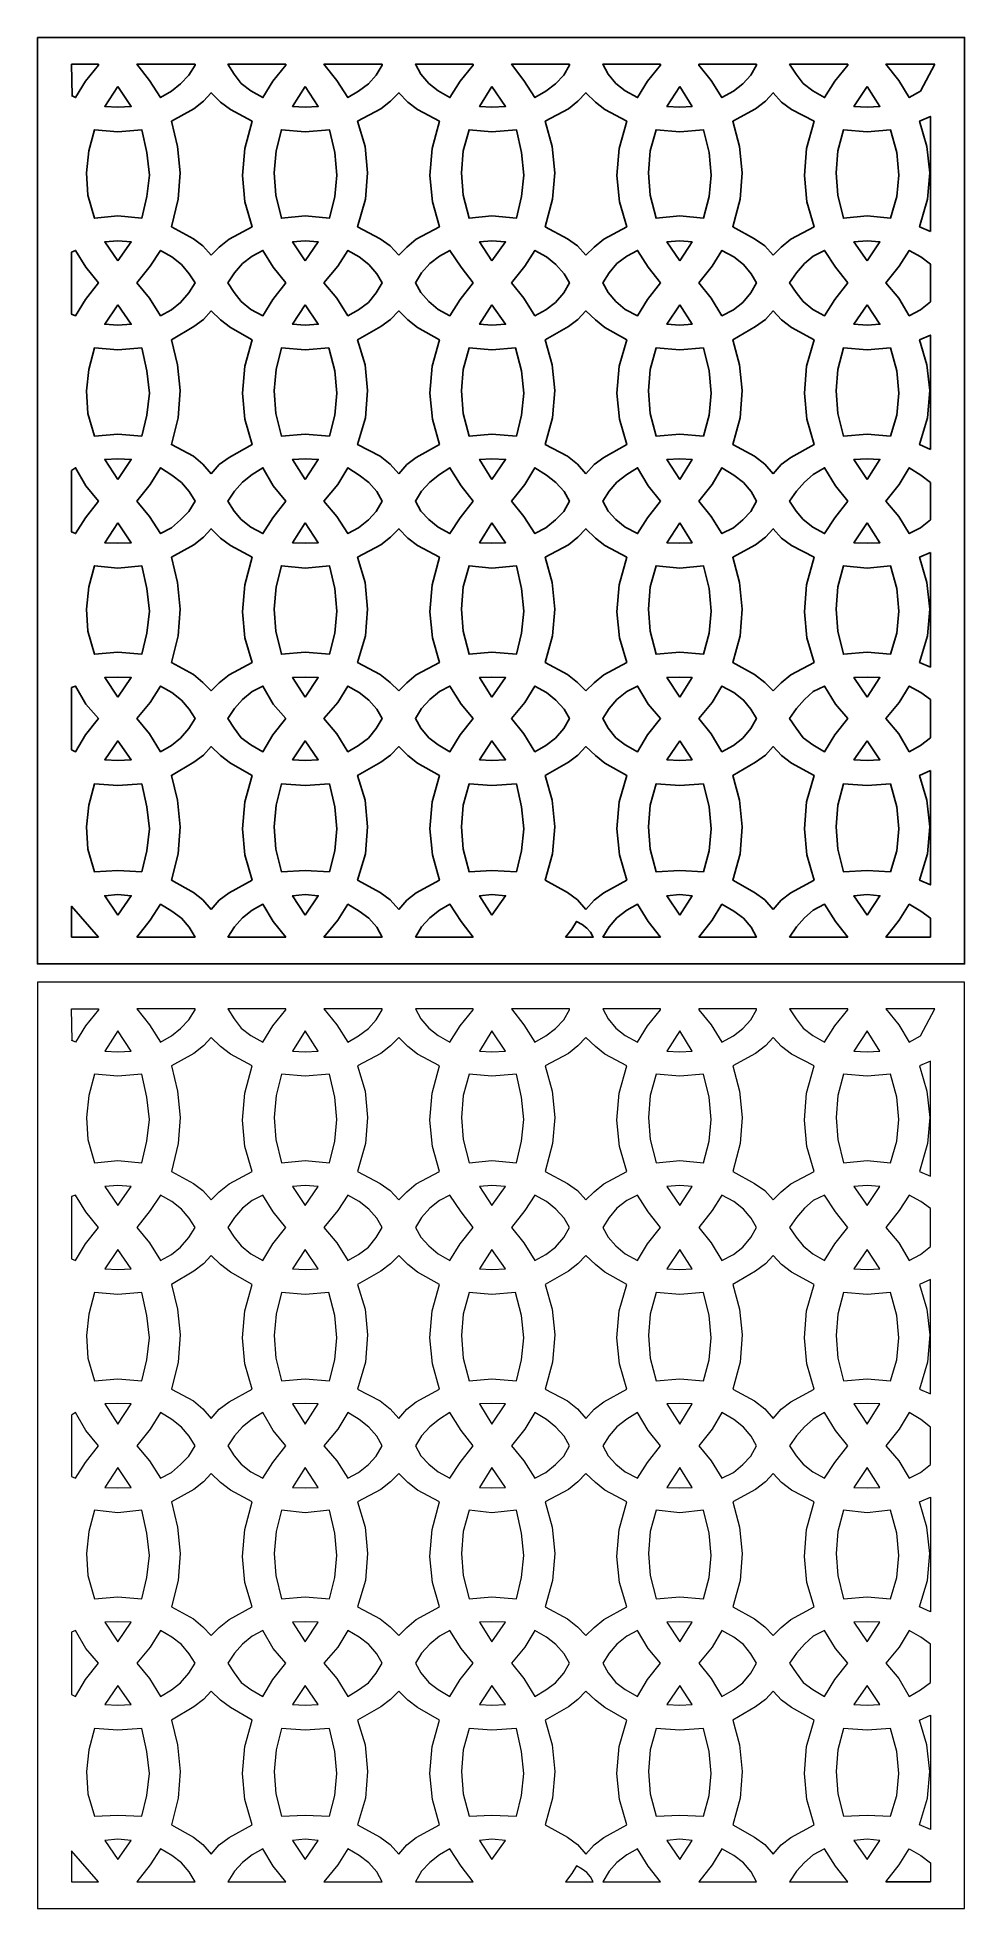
# Model space of a CAD drawing. Header units: centimetres. Extents: x -7.7 to 6.7, y -15 to 14.1.
import ezdxf

# ---------------------------------------------------------------- set-up
doc = ezdxf.new("R2010")
doc.units = ezdxf.units.CM
doc.header["$MEASUREMENT"] = 0
doc.layers.add('layer 1', color=7, linetype='Continuous')

msp = doc.modelspace()

# ---------------------------------------------------------------- linework, layer by layer
at = {"layer": 'layer 1', "color": 177}
for points, knots in [([(-7.71189, 14.09171), (-7.71189, 14.09171), (6.70831, 14.09171), (6.70831, 14.09171), (6.70831, 14.09171), (6.70831, 14.09171), (6.70831, -0.32225), (6.70831, -0.32225), (6.70831, -0.32225), (6.70831, -0.32225), (-7.71189, -0.32225), (-7.71189, -0.32225), (-7.71189, -0.32225), (-7.71189, -0.32225), (-7.71189, 14.09171), (-7.71189, 14.09171)], [0, 0, 0, 0, 0.2, 0.2, 0.2, 0.2, 0.4, 0.4, 0.4, 0.4, 0.6, 0.6, 0.6, 0.6, 1, 1, 1, 1]), ([(-7.18151, 13.18694), (-7.18151, 13.18694), (-7.11911, 13.15574), (-7.11911, 13.15574), (-7.11911, 13.15574), (-7.11911, 13.15574), (-6.96311, 13.41157), (-6.96311, 13.41157), (-6.96311, 13.41157), (-6.96311, 13.41157), (-6.76344, 13.66116), (-6.76344, 13.66116), (-6.76344, 13.66116), (-6.76344, 13.66116), (-6.76344, 13.67364), (-6.76344, 13.67364), (-6.76344, 13.67364), (-6.76344, 13.67364), (-7.18151, 13.67364), (-7.18151, 13.67364), (-7.18151, 13.67364), (-7.18151, 13.67364), (-7.16903, 13.1807), (-7.16903, 13.1807), (-7.16903, 13.1807), (-7.16903, 13.1807), (-7.18151, 13.18694), (-7.18151, 13.18694)], [0, 0, 0, 0, 0.125, 0.125, 0.125, 0.125, 0.25, 0.25, 0.25, 0.25, 0.375, 0.375, 0.375, 0.375, 0.5, 0.5, 0.5, 0.5, 0.625, 0.625, 0.625, 0.625, 0.75, 0.75, 0.75, 0.75, 1, 1, 1, 1]), ([(-5.25964, 13.67364), (-5.25964, 13.67364), (-5.25964, 13.66116), (-5.25964, 13.66116), (-5.25964, 13.66116), (-5.25964, 13.66116), (-5.35948, 13.50517), (-5.35948, 13.50517), (-5.35948, 13.50517), (-5.35948, 13.50517), (-5.48428, 13.36789), (-5.48428, 13.36789), (-5.48428, 13.36789), (-5.48428, 13.36789), (-5.62779, 13.25558), (-5.62779, 13.25558), (-5.62779, 13.25558), (-5.62779, 13.25558), (-5.79627, 13.15574), (-5.79627, 13.15574), (-5.79627, 13.15574), (-5.79627, 13.15574), (-5.97098, 13.42405), (-5.97098, 13.42405), (-5.97098, 13.42405), (-5.97098, 13.42405), (-6.16442, 13.67364), (-6.16442, 13.67364), (-6.16442, 13.67364), (-6.16442, 13.67364), (-6.16442, 13.67364), (-6.16442, 13.67364), (-6.16442, 13.67364), (-6.16442, 13.67364), (-5.25964, 13.67364), (-5.25964, 13.67364)], [0, 0, 0, 0, 0.1, 0.1, 0.1, 0.1, 0.2, 0.2, 0.2, 0.2, 0.3, 0.3, 0.3, 0.3, 0.4, 0.4, 0.4, 0.4, 0.5, 0.5, 0.5, 0.5, 0.6, 0.6, 0.6, 0.6, 0.7, 0.7, 0.7, 0.7, 0.8, 0.8, 0.8, 0.8, 1, 1, 1, 1]), ([(-3.84945, 13.67364), (-3.84945, 13.67364), (-3.84945, 13.66116), (-3.84945, 13.66116), (-3.84945, 13.66116), (-3.84945, 13.66116), (-4.04912, 13.41157), (-4.04912, 13.41157), (-4.04912, 13.41157), (-4.04912, 13.41157), (-4.20512, 13.15574), (-4.20512, 13.15574), (-4.20512, 13.15574), (-4.20512, 13.15574), (-4.39231, 13.26182), (-4.39231, 13.26182), (-4.39231, 13.26182), (-4.39231, 13.26182), (-4.54207, 13.37413), (-4.54207, 13.37413), (-4.54207, 13.37413), (-4.54207, 13.37413), (-4.65438, 13.51765), (-4.65438, 13.51765), (-4.65438, 13.51765), (-4.65438, 13.51765), (-4.74798, 13.67364), (-4.74798, 13.67364), (-4.74798, 13.67364), (-4.74798, 13.67364), (-4.74798, 13.67364), (-4.74798, 13.67364), (-4.74798, 13.67364), (-4.74798, 13.67364), (-3.84945, 13.67364), (-3.84945, 13.67364)], [0, 0, 0, 0, 0.1, 0.1, 0.1, 0.1, 0.2, 0.2, 0.2, 0.2, 0.3, 0.3, 0.3, 0.3, 0.4, 0.4, 0.4, 0.4, 0.5, 0.5, 0.5, 0.5, 0.6, 0.6, 0.6, 0.6, 0.7, 0.7, 0.7, 0.7, 0.8, 0.8, 0.8, 0.8, 1, 1, 1, 1]), ([(-2.35189, 13.67364), (-2.35189, 13.67364), (-2.35189, 13.66116), (-2.35189, 13.66116), (-2.35189, 13.66116), (-2.35189, 13.66116), (-2.44549, 13.50517), (-2.44549, 13.50517), (-2.44549, 13.50517), (-2.44549, 13.50517), (-2.56405, 13.36789), (-2.56405, 13.36789), (-2.56405, 13.36789), (-2.56405, 13.36789), (-2.72004, 13.25558), (-2.72004, 13.25558), (-2.72004, 13.25558), (-2.72004, 13.25558), (-2.88228, 13.15574), (-2.88228, 13.15574), (-2.88228, 13.15574), (-2.88228, 13.15574), (-3.05699, 13.42405), (-3.05699, 13.42405), (-3.05699, 13.42405), (-3.05699, 13.42405), (-3.25667, 13.67364), (-3.25667, 13.67364), (-3.25667, 13.67364), (-3.25667, 13.67364), (-3.25667, 13.67364), (-3.25667, 13.67364), (-3.25667, 13.67364), (-3.25667, 13.67364), (-2.35189, 13.67364), (-2.35189, 13.67364)], [0, 0, 0, 0, 0.1, 0.1, 0.1, 0.1, 0.2, 0.2, 0.2, 0.2, 0.3, 0.3, 0.3, 0.3, 0.4, 0.4, 0.4, 0.4, 0.5, 0.5, 0.5, 0.5, 0.6, 0.6, 0.6, 0.6, 0.7, 0.7, 0.7, 0.7, 0.8, 0.8, 0.8, 0.8, 1, 1, 1, 1]), ([(-0.93546, 13.67364), (-0.93546, 13.67364), (-0.93546, 13.66116), (-0.93546, 13.66116), (-0.93546, 13.66116), (-0.93546, 13.66116), (-1.13513, 13.41157), (-1.13513, 13.41157), (-1.13513, 13.41157), (-1.13513, 13.41157), (-1.29737, 13.15574), (-1.29737, 13.15574), (-1.29737, 13.15574), (-1.29737, 13.15574), (-1.47832, 13.26182), (-1.47832, 13.26182), (-1.47832, 13.26182), (-1.47832, 13.26182), (-1.62184, 13.37413), (-1.62184, 13.37413), (-1.62184, 13.37413), (-1.62184, 13.37413), (-1.74663, 13.51765), (-1.74663, 13.51765), (-1.74663, 13.51765), (-1.74663, 13.51765), (-1.83399, 13.67364), (-1.83399, 13.67364), (-1.83399, 13.67364), (-1.83399, 13.67364), (-1.83399, 13.67364), (-1.83399, 13.67364), (-1.83399, 13.67364), (-1.83399, 13.67364), (-0.93546, 13.67364), (-0.93546, 13.67364)], [0, 0, 0, 0, 0.1, 0.1, 0.1, 0.1, 0.2, 0.2, 0.2, 0.2, 0.3, 0.3, 0.3, 0.3, 0.4, 0.4, 0.4, 0.4, 0.5, 0.5, 0.5, 0.5, 0.6, 0.6, 0.6, 0.6, 0.7, 0.7, 0.7, 0.7, 0.8, 0.8, 0.8, 0.8, 1, 1, 1, 1]), ([(0.5621, 13.67364), (0.5621, 13.67364), (0.5621, 13.66116), (0.5621, 13.66116), (0.5621, 13.66116), (0.5621, 13.66116), (0.47474, 13.50517), (0.47474, 13.50517), (0.47474, 13.50517), (0.47474, 13.50517), (0.3437, 13.36789), (0.3437, 13.36789), (0.3437, 13.36789), (0.3437, 13.36789), (0.19395, 13.25558), (0.19395, 13.25558), (0.19395, 13.25558), (0.19395, 13.25558), (0.02547, 13.15574), (0.02547, 13.15574), (0.02547, 13.15574), (0.02547, 13.15574), (-0.14924, 13.42405), (-0.14924, 13.42405), (-0.14924, 13.42405), (-0.14924, 13.42405), (-0.33644, 13.67364), (-0.33644, 13.67364), (-0.33644, 13.67364), (-0.33644, 13.67364), (-0.33644, 13.67364), (-0.33644, 13.67364), (-0.33644, 13.67364), (-0.33644, 13.67364), (0.5621, 13.67364), (0.5621, 13.67364)], [0, 0, 0, 0, 0.1, 0.1, 0.1, 0.1, 0.2, 0.2, 0.2, 0.2, 0.3, 0.3, 0.3, 0.3, 0.4, 0.4, 0.4, 0.4, 0.5, 0.5, 0.5, 0.5, 0.6, 0.6, 0.6, 0.6, 0.7, 0.7, 0.7, 0.7, 0.8, 0.8, 0.8, 0.8, 1, 1, 1, 1]), ([(1.97853, 13.67364), (1.97853, 13.67364), (1.97853, 13.66116), (1.97853, 13.66116), (1.97853, 13.66116), (1.97853, 13.66116), (1.77886, 13.41157), (1.77886, 13.41157), (1.77886, 13.41157), (1.77886, 13.41157), (1.62286, 13.15574), (1.62286, 13.15574), (1.62286, 13.15574), (1.62286, 13.15574), (1.42943, 13.26182), (1.42943, 13.26182), (1.42943, 13.26182), (1.42943, 13.26182), (1.28592, 13.37413), (1.28592, 13.37413), (1.28592, 13.37413), (1.28592, 13.37413), (1.16736, 13.51765), (1.16736, 13.51765), (1.16736, 13.51765), (1.16736, 13.51765), (1.08, 13.67364), (1.08, 13.67364), (1.08, 13.67364), (1.08, 13.67364), (1.08, 13.67364), (1.08, 13.67364), (1.08, 13.67364), (1.08, 13.67364), (1.97853, 13.67364), (1.97853, 13.67364)], [0, 0, 0, 0, 0.1, 0.1, 0.1, 0.1, 0.2, 0.2, 0.2, 0.2, 0.3, 0.3, 0.3, 0.3, 0.4, 0.4, 0.4, 0.4, 0.5, 0.5, 0.5, 0.5, 0.6, 0.6, 0.6, 0.6, 0.7, 0.7, 0.7, 0.7, 0.8, 0.8, 0.8, 0.8, 1, 1, 1, 1]), ([(3.46985, 13.67364), (3.46985, 13.67364), (3.46985, 13.66116), (3.46985, 13.66116), (3.46985, 13.66116), (3.46985, 13.66116), (3.38249, 13.50517), (3.38249, 13.50517), (3.38249, 13.50517), (3.38249, 13.50517), (3.25769, 13.36789), (3.25769, 13.36789), (3.25769, 13.36789), (3.25769, 13.36789), (3.11418, 13.25558), (3.11418, 13.25558), (3.11418, 13.25558), (3.11418, 13.25558), (2.93322, 13.15574), (2.93322, 13.15574), (2.93322, 13.15574), (2.93322, 13.15574), (2.76475, 13.42405), (2.76475, 13.42405), (2.76475, 13.42405), (2.76475, 13.42405), (2.57756, 13.66116), (2.57756, 13.66116), (2.57756, 13.66116), (2.57756, 13.66116), (2.57756, 13.67364), (2.57756, 13.67364), (2.57756, 13.67364), (2.57756, 13.67364), (3.46985, 13.67364), (3.46985, 13.67364)], [0, 0, 0, 0, 0.1, 0.1, 0.1, 0.1, 0.2, 0.2, 0.2, 0.2, 0.3, 0.3, 0.3, 0.3, 0.4, 0.4, 0.4, 0.4, 0.5, 0.5, 0.5, 0.5, 0.6, 0.6, 0.6, 0.6, 0.7, 0.7, 0.7, 0.7, 0.8, 0.8, 0.8, 0.8, 1, 1, 1, 1]), ([(4.89252, 13.67364), (4.89252, 13.67364), (4.89252, 13.66116), (4.89252, 13.66116), (4.89252, 13.66116), (4.89252, 13.66116), (4.69285, 13.41157), (4.69285, 13.41157), (4.69285, 13.41157), (4.69285, 13.41157), (4.53062, 13.15574), (4.53062, 13.15574), (4.53062, 13.15574), (4.53062, 13.15574), (4.34966, 13.26182), (4.34966, 13.26182), (4.34966, 13.26182), (4.34966, 13.26182), (4.19991, 13.37413), (4.19991, 13.37413), (4.19991, 13.37413), (4.19991, 13.37413), (4.08759, 13.51765), (4.08759, 13.51765), (4.08759, 13.51765), (4.08759, 13.51765), (3.98775, 13.67364), (3.98775, 13.67364), (3.98775, 13.67364), (3.98775, 13.67364), (3.98775, 13.67364), (3.98775, 13.67364), (3.98775, 13.67364), (3.98775, 13.67364), (4.89252, 13.67364), (4.89252, 13.67364)], [0, 0, 0, 0, 0.1, 0.1, 0.1, 0.1, 0.2, 0.2, 0.2, 0.2, 0.3, 0.3, 0.3, 0.3, 0.4, 0.4, 0.4, 0.4, 0.5, 0.5, 0.5, 0.5, 0.6, 0.6, 0.6, 0.6, 0.7, 0.7, 0.7, 0.7, 0.8, 0.8, 0.8, 0.8, 1, 1, 1, 1]), ([(6.24426, 13.67362), (6.24426, 13.67362), (6.02193, 13.25558), (6.02193, 13.25558), (6.02193, 13.25558), (6.02193, 13.25558), (5.84722, 13.15574), (5.84722, 13.15574), (5.84722, 13.15574), (5.84722, 13.15574), (5.68498, 13.42405), (5.68498, 13.42405), (5.68498, 13.42405), (5.68498, 13.42405), (5.48531, 13.67364), (5.48531, 13.67364), (5.48531, 13.67364), (5.48531, 13.67364), (5.48531, 13.67364), (5.48531, 13.67364), (5.48531, 13.67364), (5.48531, 13.67364), (6.24426, 13.67362), (6.24426, 13.67362)], [0, 0, 0, 0, 0.14285714, 0.14285714, 0.14285714, 0.14285714, 0.28571429, 0.28571429, 0.28571429, 0.28571429, 0.42857143, 0.42857143, 0.42857143, 0.42857143, 0.57142857, 0.57142857, 0.57142857, 0.57142857, 0.71428571, 0.71428571, 0.71428571, 0.71428571, 1, 1, 1, 1]), ([(-6.46393, 13.33045), (-6.46393, 13.33045), (-6.25177, 13.01846), (-6.25177, 13.01846), (-6.25177, 13.01846), (-6.25177, 13.01846), (-6.46393, 13.00598), (-6.46393, 13.00598), (-6.46393, 13.00598), (-6.46393, 13.00598), (-6.6636, 13.01846), (-6.6636, 13.01846), (-6.6636, 13.01846), (-6.6636, 13.01846), (-6.46393, 13.33045), (-6.46393, 13.33045)], [0, 0, 0, 0, 0.2, 0.2, 0.2, 0.2, 0.4, 0.4, 0.4, 0.4, 0.6, 0.6, 0.6, 0.6, 1, 1, 1, 1]), ([(-5.01005, 10.70349), (-5.01005, 10.70349), (-5.14109, 10.84701), (-5.14109, 10.84701), (-5.14109, 10.84701), (-5.14109, 10.84701), (-5.2846, 10.95935), (-5.2846, 10.95935), (-5.2846, 10.95935), (-5.2846, 10.95935), (-5.62779, 11.14652), (-5.62779, 11.14652), (-5.62779, 11.14652), (-5.62779, 11.14652), (-5.52172, 11.57707), (-5.52172, 11.57707), (-5.52172, 11.57707), (-5.52172, 11.57707), (-5.49052, 11.98265), (-5.49052, 11.98265), (-5.49052, 11.98265), (-5.49052, 11.98265), (-5.5342, 12.39448), (-5.5342, 12.39448), (-5.5342, 12.39448), (-5.5342, 12.39448), (-5.62779, 12.78759), (-5.62779, 12.78759), (-5.62779, 12.78759), (-5.62779, 12.78759), (-5.27836, 12.98102), (-5.27836, 12.98102), (-5.27836, 12.98102), (-5.27836, 12.98102), (-5.12861, 13.09958), (-5.12861, 13.09958), (-5.12861, 13.09958), (-5.12861, 13.09958), (-5.01005, 13.23062), (-5.01005, 13.23062), (-5.01005, 13.23062), (-5.01005, 13.23062), (-4.86654, 13.0871), (-4.86654, 13.0871), (-4.86654, 13.0871), (-4.86654, 13.0871), (-4.71054, 12.96854), (-4.71054, 12.96854), (-4.71054, 12.96854), (-4.71054, 12.96854), (-4.37359, 12.78759), (-4.37359, 12.78759), (-4.37359, 12.78759), (-4.37359, 12.78759), (-4.48591, 12.36328), (-4.48591, 12.36328), (-4.48591, 12.36328), (-4.48591, 12.36328), (-4.52335, 11.94522), (-4.52335, 11.94522), (-4.52335, 11.94522), (-4.52335, 11.94522), (-4.48591, 11.53339), (-4.48591, 11.53339), (-4.48591, 11.53339), (-4.48591, 11.53339), (-4.37359, 11.14652), (-4.37359, 11.14652), (-4.37359, 11.14652), (-4.37359, 11.14652), (-4.72926, 10.95309), (-4.72926, 10.95309), (-4.72926, 10.95309), (-4.72926, 10.95309), (-4.88526, 10.82829), (-4.88526, 10.82829), (-4.88526, 10.82829), (-4.88526, 10.82829), (-5.01005, 10.70349), (-5.01005, 10.70349)], [0, 0, 0, 0, 0.04761905, 0.04761905, 0.04761905, 0.04761905, 0.0952381, 0.0952381, 0.0952381, 0.0952381, 0.14285714, 0.14285714, 0.14285714, 0.14285714, 0.19047619, 0.19047619, 0.19047619, 0.19047619, 0.23809524, 0.23809524, 0.23809524, 0.23809524, 0.28571429, 0.28571429, 0.28571429, 0.28571429, 0.33333333, 0.33333333, 0.33333333, 0.33333333, 0.38095238, 0.38095238, 0.38095238, 0.38095238, 0.42857143, 0.42857143, 0.42857143, 0.42857143, 0.47619048, 0.47619048, 0.47619048, 0.47619048, 0.52380952, 0.52380952, 0.52380952, 0.52380952, 0.57142857, 0.57142857, 0.57142857, 0.57142857, 0.61904762, 0.61904762, 0.61904762, 0.61904762, 0.66666667, 0.66666667, 0.66666667, 0.66666667, 0.71428571, 0.71428571, 0.71428571, 0.71428571, 0.76190476, 0.76190476, 0.76190476, 0.76190476, 0.80952381, 0.80952381, 0.80952381, 0.80952381, 0.85714286, 0.85714286, 0.85714286, 0.85714286, 0.9047619, 0.9047619, 0.9047619, 0.9047619, 1, 1, 1, 1]), ([(-3.54994, 13.33045), (-3.54994, 13.33045), (-3.34402, 13.01846), (-3.34402, 13.01846), (-3.34402, 13.01846), (-3.34402, 13.01846), (-3.54994, 13.00598), (-3.54994, 13.00598), (-3.54994, 13.00598), (-3.54994, 13.00598), (-3.74337, 13.01846), (-3.74337, 13.01846), (-3.74337, 13.01846), (-3.74337, 13.01846), (-3.54994, 13.33045), (-3.54994, 13.33045)], [0, 0, 0, 0, 0.2, 0.2, 0.2, 0.2, 0.4, 0.4, 0.4, 0.4, 0.6, 0.6, 0.6, 0.6, 1, 1, 1, 1]), ([(-2.08982, 10.70349), (-2.08982, 10.70349), (-2.2271, 10.84701), (-2.2271, 10.84701), (-2.2271, 10.84701), (-2.2271, 10.84701), (-2.38309, 10.95935), (-2.38309, 10.95935), (-2.38309, 10.95935), (-2.38309, 10.95935), (-2.73252, 11.14652), (-2.73252, 11.14652), (-2.73252, 11.14652), (-2.73252, 11.14652), (-2.60773, 11.57707), (-2.60773, 11.57707), (-2.60773, 11.57707), (-2.60773, 11.57707), (-2.57653, 11.98265), (-2.57653, 11.98265), (-2.57653, 11.98265), (-2.57653, 11.98265), (-2.61397, 12.39448), (-2.61397, 12.39448), (-2.61397, 12.39448), (-2.61397, 12.39448), (-2.73252, 12.78759), (-2.73252, 12.78759), (-2.73252, 12.78759), (-2.73252, 12.78759), (-2.37061, 12.98102), (-2.37061, 12.98102), (-2.37061, 12.98102), (-2.37061, 12.98102), (-2.22086, 13.09958), (-2.22086, 13.09958), (-2.22086, 13.09958), (-2.22086, 13.09958), (-2.08982, 13.23062), (-2.08982, 13.23062), (-2.08982, 13.23062), (-2.08982, 13.23062), (-1.95255, 13.0871), (-1.95255, 13.0871), (-1.95255, 13.0871), (-1.95255, 13.0871), (-1.80279, 12.96854), (-1.80279, 12.96854), (-1.80279, 12.96854), (-1.80279, 12.96854), (-1.4596, 12.78759), (-1.4596, 12.78759), (-1.4596, 12.78759), (-1.4596, 12.78759), (-1.57192, 12.36328), (-1.57192, 12.36328), (-1.57192, 12.36328), (-1.57192, 12.36328), (-1.60936, 11.94522), (-1.60936, 11.94522), (-1.60936, 11.94522), (-1.60936, 11.94522), (-1.56568, 11.53339), (-1.56568, 11.53339), (-1.56568, 11.53339), (-1.56568, 11.53339), (-1.4596, 11.14652), (-1.4596, 11.14652), (-1.4596, 11.14652), (-1.4596, 11.14652), (-1.82151, 10.95309), (-1.82151, 10.95309), (-1.82151, 10.95309), (-1.82151, 10.95309), (-1.96503, 10.82829), (-1.96503, 10.82829), (-1.96503, 10.82829), (-1.96503, 10.82829), (-2.08982, 10.70349), (-2.08982, 10.70349)], [0, 0, 0, 0, 0.04761905, 0.04761905, 0.04761905, 0.04761905, 0.0952381, 0.0952381, 0.0952381, 0.0952381, 0.14285714, 0.14285714, 0.14285714, 0.14285714, 0.19047619, 0.19047619, 0.19047619, 0.19047619, 0.23809524, 0.23809524, 0.23809524, 0.23809524, 0.28571429, 0.28571429, 0.28571429, 0.28571429, 0.33333333, 0.33333333, 0.33333333, 0.33333333, 0.38095238, 0.38095238, 0.38095238, 0.38095238, 0.42857143, 0.42857143, 0.42857143, 0.42857143, 0.47619048, 0.47619048, 0.47619048, 0.47619048, 0.52380952, 0.52380952, 0.52380952, 0.52380952, 0.57142857, 0.57142857, 0.57142857, 0.57142857, 0.61904762, 0.61904762, 0.61904762, 0.61904762, 0.66666667, 0.66666667, 0.66666667, 0.66666667, 0.71428571, 0.71428571, 0.71428571, 0.71428571, 0.76190476, 0.76190476, 0.76190476, 0.76190476, 0.80952381, 0.80952381, 0.80952381, 0.80952381, 0.85714286, 0.85714286, 0.85714286, 0.85714286, 0.9047619, 0.9047619, 0.9047619, 0.9047619, 1, 1, 1, 1]), ([(-0.64219, 13.33045), (-0.64219, 13.33045), (-0.43003, 13.01846), (-0.43003, 13.01846), (-0.43003, 13.01846), (-0.43003, 13.01846), (-0.64219, 13.00598), (-0.64219, 13.00598), (-0.64219, 13.00598), (-0.64219, 13.00598), (-0.83562, 13.01846), (-0.83562, 13.01846), (-0.83562, 13.01846), (-0.83562, 13.01846), (-0.64219, 13.33045), (-0.64219, 13.33045)], [0, 0, 0, 0, 0.2, 0.2, 0.2, 0.2, 0.4, 0.4, 0.4, 0.4, 0.6, 0.6, 0.6, 0.6, 1, 1, 1, 1]), ([(0.81793, 10.70349), (0.81793, 10.70349), (0.68689, 10.84701), (0.68689, 10.84701), (0.68689, 10.84701), (0.68689, 10.84701), (0.5309, 10.95935), (0.5309, 10.95935), (0.5309, 10.95935), (0.5309, 10.95935), (0.18771, 11.14652), (0.18771, 11.14652), (0.18771, 11.14652), (0.18771, 11.14652), (0.30003, 11.57707), (0.30003, 11.57707), (0.30003, 11.57707), (0.30003, 11.57707), (0.33746, 11.98265), (0.33746, 11.98265), (0.33746, 11.98265), (0.33746, 11.98265), (0.29379, 12.39448), (0.29379, 12.39448), (0.29379, 12.39448), (0.29379, 12.39448), (0.18771, 12.78759), (0.18771, 12.78759), (0.18771, 12.78759), (0.18771, 12.78759), (0.54962, 12.98102), (0.54962, 12.98102), (0.54962, 12.98102), (0.54962, 12.98102), (0.69313, 13.09958), (0.69313, 13.09958), (0.69313, 13.09958), (0.69313, 13.09958), (0.81793, 13.23062), (0.81793, 13.23062), (0.81793, 13.23062), (0.81793, 13.23062), (0.96768, 13.0871), (0.96768, 13.0871), (0.96768, 13.0871), (0.96768, 13.0871), (1.1112, 12.96854), (1.1112, 12.96854), (1.1112, 12.96854), (1.1112, 12.96854), (1.45439, 12.78759), (1.45439, 12.78759), (1.45439, 12.78759), (1.45439, 12.78759), (1.33583, 12.36328), (1.33583, 12.36328), (1.33583, 12.36328), (1.33583, 12.36328), (1.29839, 11.94522), (1.29839, 11.94522), (1.29839, 11.94522), (1.29839, 11.94522), (1.34207, 11.53339), (1.34207, 11.53339), (1.34207, 11.53339), (1.34207, 11.53339), (1.45439, 11.14652), (1.45439, 11.14652), (1.45439, 11.14652), (1.45439, 11.14652), (1.09872, 10.95309), (1.09872, 10.95309), (1.09872, 10.95309), (1.09872, 10.95309), (0.94897, 10.82829), (0.94897, 10.82829), (0.94897, 10.82829), (0.94897, 10.82829), (0.81793, 10.70349), (0.81793, 10.70349)], [0, 0, 0, 0, 0.04761905, 0.04761905, 0.04761905, 0.04761905, 0.0952381, 0.0952381, 0.0952381, 0.0952381, 0.14285714, 0.14285714, 0.14285714, 0.14285714, 0.19047619, 0.19047619, 0.19047619, 0.19047619, 0.23809524, 0.23809524, 0.23809524, 0.23809524, 0.28571429, 0.28571429, 0.28571429, 0.28571429, 0.33333333, 0.33333333, 0.33333333, 0.33333333, 0.38095238, 0.38095238, 0.38095238, 0.38095238, 0.42857143, 0.42857143, 0.42857143, 0.42857143, 0.47619048, 0.47619048, 0.47619048, 0.47619048, 0.52380952, 0.52380952, 0.52380952, 0.52380952, 0.57142857, 0.57142857, 0.57142857, 0.57142857, 0.61904762, 0.61904762, 0.61904762, 0.61904762, 0.66666667, 0.66666667, 0.66666667, 0.66666667, 0.71428571, 0.71428571, 0.71428571, 0.71428571, 0.76190476, 0.76190476, 0.76190476, 0.76190476, 0.80952381, 0.80952381, 0.80952381, 0.80952381, 0.85714286, 0.85714286, 0.85714286, 0.85714286, 0.9047619, 0.9047619, 0.9047619, 0.9047619, 1, 1, 1, 1]), ([(2.27804, 13.33045), (2.27804, 13.33045), (2.47148, 13.01846), (2.47148, 13.01846), (2.47148, 13.01846), (2.47148, 13.01846), (2.27804, 13.00598), (2.27804, 13.00598), (2.27804, 13.00598), (2.27804, 13.00598), (2.07837, 13.01846), (2.07837, 13.01846), (2.07837, 13.01846), (2.07837, 13.01846), (2.27804, 13.33045), (2.27804, 13.33045)], [0, 0, 0, 0, 0.2, 0.2, 0.2, 0.2, 0.4, 0.4, 0.4, 0.4, 0.6, 0.6, 0.6, 0.6, 1, 1, 1, 1]), ([(3.73192, 10.70349), (3.73192, 10.70349), (3.60088, 10.84701), (3.60088, 10.84701), (3.60088, 10.84701), (3.60088, 10.84701), (3.43865, 10.95935), (3.43865, 10.95935), (3.43865, 10.95935), (3.43865, 10.95935), (3.1017, 11.14652), (3.1017, 11.14652), (3.1017, 11.14652), (3.1017, 11.14652), (3.22026, 11.57707), (3.22026, 11.57707), (3.22026, 11.57707), (3.22026, 11.57707), (3.25146, 11.98265), (3.25146, 11.98265), (3.25146, 11.98265), (3.25146, 11.98265), (3.20778, 12.39448), (3.20778, 12.39448), (3.20778, 12.39448), (3.20778, 12.39448), (3.1017, 12.78759), (3.1017, 12.78759), (3.1017, 12.78759), (3.1017, 12.78759), (3.45737, 12.98102), (3.45737, 12.98102), (3.45737, 12.98102), (3.45737, 12.98102), (3.61336, 13.09958), (3.61336, 13.09958), (3.61336, 13.09958), (3.61336, 13.09958), (3.73192, 13.23062), (3.73192, 13.23062), (3.73192, 13.23062), (3.73192, 13.23062), (3.86296, 13.0871), (3.86296, 13.0871), (3.86296, 13.0871), (3.86296, 13.0871), (4.01895, 12.96854), (4.01895, 12.96854), (4.01895, 12.96854), (4.01895, 12.96854), (4.36838, 12.78759), (4.36838, 12.78759), (4.36838, 12.78759), (4.36838, 12.78759), (4.24982, 12.36328), (4.24982, 12.36328), (4.24982, 12.36328), (4.24982, 12.36328), (4.21863, 11.94522), (4.21863, 11.94522), (4.21863, 11.94522), (4.21863, 11.94522), (4.25606, 11.53339), (4.25606, 11.53339), (4.25606, 11.53339), (4.25606, 11.53339), (4.36838, 11.14652), (4.36838, 11.14652), (4.36838, 11.14652), (4.36838, 11.14652), (4.00647, 10.95309), (4.00647, 10.95309), (4.00647, 10.95309), (4.00647, 10.95309), (3.85672, 10.82829), (3.85672, 10.82829), (3.85672, 10.82829), (3.85672, 10.82829), (3.73192, 10.70349), (3.73192, 10.70349)], [0, 0, 0, 0, 0.04761905, 0.04761905, 0.04761905, 0.04761905, 0.0952381, 0.0952381, 0.0952381, 0.0952381, 0.14285714, 0.14285714, 0.14285714, 0.14285714, 0.19047619, 0.19047619, 0.19047619, 0.19047619, 0.23809524, 0.23809524, 0.23809524, 0.23809524, 0.28571429, 0.28571429, 0.28571429, 0.28571429, 0.33333333, 0.33333333, 0.33333333, 0.33333333, 0.38095238, 0.38095238, 0.38095238, 0.38095238, 0.42857143, 0.42857143, 0.42857143, 0.42857143, 0.47619048, 0.47619048, 0.47619048, 0.47619048, 0.52380952, 0.52380952, 0.52380952, 0.52380952, 0.57142857, 0.57142857, 0.57142857, 0.57142857, 0.61904762, 0.61904762, 0.61904762, 0.61904762, 0.66666667, 0.66666667, 0.66666667, 0.66666667, 0.71428571, 0.71428571, 0.71428571, 0.71428571, 0.76190476, 0.76190476, 0.76190476, 0.76190476, 0.80952381, 0.80952381, 0.80952381, 0.80952381, 0.85714286, 0.85714286, 0.85714286, 0.85714286, 0.9047619, 0.9047619, 0.9047619, 0.9047619, 1, 1, 1, 1]), ([(5.19204, 13.33045), (5.19204, 13.33045), (5.39171, 13.01846), (5.39171, 13.01846), (5.39171, 13.01846), (5.39171, 13.01846), (5.19204, 13.00598), (5.19204, 13.00598), (5.19204, 13.00598), (5.19204, 13.00598), (4.98612, 13.01846), (4.98612, 13.01846), (4.98612, 13.01846), (4.98612, 13.01846), (5.19204, 13.33045), (5.19204, 13.33045)], [0, 0, 0, 0, 0.2, 0.2, 0.2, 0.2, 0.4, 0.4, 0.4, 0.4, 0.6, 0.6, 0.6, 0.6, 1, 1, 1, 1]), ([(6.17793, 11.07164), (6.17793, 11.07164), (6.00945, 11.14652), (6.00945, 11.14652), (6.00945, 11.14652), (6.00945, 11.14652), (6.13425, 11.57707), (6.13425, 11.57707), (6.13425, 11.57707), (6.13425, 11.57707), (6.16545, 11.98265), (6.16545, 11.98265), (6.16545, 11.98265), (6.16545, 11.98265), (6.12177, 12.39448), (6.12177, 12.39448), (6.12177, 12.39448), (6.12177, 12.39448), (6.00945, 12.78759), (6.00945, 12.78759), (6.00945, 12.78759), (6.00945, 12.78759), (6.17793, 12.86247), (6.17793, 12.86247), (6.17793, 12.86247), (6.17793, 12.86247), (6.17793, 11.07164), (6.17793, 11.07164)], [0, 0, 0, 0, 0.125, 0.125, 0.125, 0.125, 0.25, 0.25, 0.25, 0.25, 0.375, 0.375, 0.375, 0.375, 0.5, 0.5, 0.5, 0.5, 0.625, 0.625, 0.625, 0.625, 0.75, 0.75, 0.75, 0.75, 1, 1, 1, 1]), ([(-6.46393, 11.31499), (-6.46393, 11.31499), (-6.82584, 11.27756), (-6.82584, 11.27756), (-6.82584, 11.27756), (-6.82584, 11.27756), (-6.92567, 11.63946), (-6.92567, 11.63946), (-6.92567, 11.63946), (-6.92567, 11.63946), (-6.95063, 11.98265), (-6.95063, 11.98265), (-6.95063, 11.98265), (-6.95063, 11.98265), (-6.91319, 12.32584), (-6.91319, 12.32584), (-6.91319, 12.32584), (-6.91319, 12.32584), (-6.82584, 12.65655), (-6.82584, 12.65655), (-6.82584, 12.65655), (-6.82584, 12.65655), (-6.46393, 12.62535), (-6.46393, 12.62535), (-6.46393, 12.62535), (-6.46393, 12.62535), (-6.08954, 12.65655), (-6.08954, 12.65655), (-6.08954, 12.65655), (-6.08954, 12.65655), (-6.00842, 12.30088), (-6.00842, 12.30088), (-6.00842, 12.30088), (-6.00842, 12.30088), (-5.97098, 11.95146), (-5.97098, 11.95146), (-5.97098, 11.95146), (-5.97098, 11.95146), (-6.00842, 11.61451), (-6.00842, 11.61451), (-6.00842, 11.61451), (-6.00842, 11.61451), (-6.08954, 11.27756), (-6.08954, 11.27756), (-6.08954, 11.27756), (-6.08954, 11.27756), (-6.46393, 11.31499), (-6.46393, 11.31499)], [0, 0, 0, 0, 0.07692308, 0.07692308, 0.07692308, 0.07692308, 0.15384615, 0.15384615, 0.15384615, 0.15384615, 0.23076923, 0.23076923, 0.23076923, 0.23076923, 0.30769231, 0.30769231, 0.30769231, 0.30769231, 0.38461538, 0.38461538, 0.38461538, 0.38461538, 0.46153846, 0.46153846, 0.46153846, 0.46153846, 0.53846154, 0.53846154, 0.53846154, 0.53846154, 0.61538462, 0.61538462, 0.61538462, 0.61538462, 0.69230769, 0.69230769, 0.69230769, 0.69230769, 0.76923077, 0.76923077, 0.76923077, 0.76923077, 0.84615385, 0.84615385, 0.84615385, 0.84615385, 1, 1, 1, 1]), ([(-3.54994, 11.31499), (-3.54994, 11.31499), (-3.91809, 11.27756), (-3.91809, 11.27756), (-3.91809, 11.27756), (-3.91809, 11.27756), (-4.00544, 11.63946), (-4.00544, 11.63946), (-4.00544, 11.63946), (-4.00544, 11.63946), (-4.0304, 11.98265), (-4.0304, 11.98265), (-4.0304, 11.98265), (-4.0304, 11.98265), (-3.9992, 12.32584), (-3.9992, 12.32584), (-3.9992, 12.32584), (-3.9992, 12.32584), (-3.91809, 12.65655), (-3.91809, 12.65655), (-3.91809, 12.65655), (-3.91809, 12.65655), (-3.54994, 12.62535), (-3.54994, 12.62535), (-3.54994, 12.62535), (-3.54994, 12.62535), (-3.16931, 12.65655), (-3.16931, 12.65655), (-3.16931, 12.65655), (-3.16931, 12.65655), (-3.08819, 12.30088), (-3.08819, 12.30088), (-3.08819, 12.30088), (-3.08819, 12.30088), (-3.05699, 11.95146), (-3.05699, 11.95146), (-3.05699, 11.95146), (-3.05699, 11.95146), (-3.08819, 11.61451), (-3.08819, 11.61451), (-3.08819, 11.61451), (-3.08819, 11.61451), (-3.16931, 11.27756), (-3.16931, 11.27756), (-3.16931, 11.27756), (-3.16931, 11.27756), (-3.54994, 11.31499), (-3.54994, 11.31499)], [0, 0, 0, 0, 0.07692308, 0.07692308, 0.07692308, 0.07692308, 0.15384615, 0.15384615, 0.15384615, 0.15384615, 0.23076923, 0.23076923, 0.23076923, 0.23076923, 0.30769231, 0.30769231, 0.30769231, 0.30769231, 0.38461538, 0.38461538, 0.38461538, 0.38461538, 0.46153846, 0.46153846, 0.46153846, 0.46153846, 0.53846154, 0.53846154, 0.53846154, 0.53846154, 0.61538462, 0.61538462, 0.61538462, 0.61538462, 0.69230769, 0.69230769, 0.69230769, 0.69230769, 0.76923077, 0.76923077, 0.76923077, 0.76923077, 0.84615385, 0.84615385, 0.84615385, 0.84615385, 1, 1, 1, 1]), ([(-0.64219, 11.31499), (-0.64219, 11.31499), (-0.99786, 11.27756), (-0.99786, 11.27756), (-0.99786, 11.27756), (-0.99786, 11.27756), (-1.09145, 11.63946), (-1.09145, 11.63946), (-1.09145, 11.63946), (-1.09145, 11.63946), (-1.11641, 11.98265), (-1.11641, 11.98265), (-1.11641, 11.98265), (-1.11641, 11.98265), (-1.09145, 12.32584), (-1.09145, 12.32584), (-1.09145, 12.32584), (-1.09145, 12.32584), (-0.99786, 12.65655), (-0.99786, 12.65655), (-0.99786, 12.65655), (-0.99786, 12.65655), (-0.64219, 12.62535), (-0.64219, 12.62535), (-0.64219, 12.62535), (-0.64219, 12.62535), (-0.26156, 12.65655), (-0.26156, 12.65655), (-0.26156, 12.65655), (-0.26156, 12.65655), (-0.18044, 12.30088), (-0.18044, 12.30088), (-0.18044, 12.30088), (-0.18044, 12.30088), (-0.14924, 11.95146), (-0.14924, 11.95146), (-0.14924, 11.95146), (-0.14924, 11.95146), (-0.18044, 11.61451), (-0.18044, 11.61451), (-0.18044, 11.61451), (-0.18044, 11.61451), (-0.26156, 11.27756), (-0.26156, 11.27756), (-0.26156, 11.27756), (-0.26156, 11.27756), (-0.64219, 11.31499), (-0.64219, 11.31499)], [0, 0, 0, 0, 0.07692308, 0.07692308, 0.07692308, 0.07692308, 0.15384615, 0.15384615, 0.15384615, 0.15384615, 0.23076923, 0.23076923, 0.23076923, 0.23076923, 0.30769231, 0.30769231, 0.30769231, 0.30769231, 0.38461538, 0.38461538, 0.38461538, 0.38461538, 0.46153846, 0.46153846, 0.46153846, 0.46153846, 0.53846154, 0.53846154, 0.53846154, 0.53846154, 0.61538462, 0.61538462, 0.61538462, 0.61538462, 0.69230769, 0.69230769, 0.69230769, 0.69230769, 0.76923077, 0.76923077, 0.76923077, 0.76923077, 0.84615385, 0.84615385, 0.84615385, 0.84615385, 1, 1, 1, 1]), ([(2.27804, 11.31499), (2.27804, 11.31499), (1.9099, 11.27756), (1.9099, 11.27756), (1.9099, 11.27756), (1.9099, 11.27756), (1.8163, 11.63946), (1.8163, 11.63946), (1.8163, 11.63946), (1.8163, 11.63946), (1.79134, 11.98265), (1.79134, 11.98265), (1.79134, 11.98265), (1.79134, 11.98265), (1.8163, 12.32584), (1.8163, 12.32584), (1.8163, 12.32584), (1.8163, 12.32584), (1.9099, 12.65655), (1.9099, 12.65655), (1.9099, 12.65655), (1.9099, 12.65655), (2.27804, 12.62535), (2.27804, 12.62535), (2.27804, 12.62535), (2.27804, 12.62535), (2.64619, 12.65655), (2.64619, 12.65655), (2.64619, 12.65655), (2.64619, 12.65655), (2.73355, 12.30088), (2.73355, 12.30088), (2.73355, 12.30088), (2.73355, 12.30088), (2.76475, 11.95146), (2.76475, 11.95146), (2.76475, 11.95146), (2.76475, 11.95146), (2.73355, 11.61451), (2.73355, 11.61451), (2.73355, 11.61451), (2.73355, 11.61451), (2.64619, 11.27756), (2.64619, 11.27756), (2.64619, 11.27756), (2.64619, 11.27756), (2.27804, 11.31499), (2.27804, 11.31499)], [0, 0, 0, 0, 0.07692308, 0.07692308, 0.07692308, 0.07692308, 0.15384615, 0.15384615, 0.15384615, 0.15384615, 0.23076923, 0.23076923, 0.23076923, 0.23076923, 0.30769231, 0.30769231, 0.30769231, 0.30769231, 0.38461538, 0.38461538, 0.38461538, 0.38461538, 0.46153846, 0.46153846, 0.46153846, 0.46153846, 0.53846154, 0.53846154, 0.53846154, 0.53846154, 0.61538462, 0.61538462, 0.61538462, 0.61538462, 0.69230769, 0.69230769, 0.69230769, 0.69230769, 0.76923077, 0.76923077, 0.76923077, 0.76923077, 0.84615385, 0.84615385, 0.84615385, 0.84615385, 1, 1, 1, 1]), ([(5.19204, 11.31499), (5.19204, 11.31499), (4.82389, 11.27756), (4.82389, 11.27756), (4.82389, 11.27756), (4.82389, 11.27756), (4.73653, 11.63946), (4.73653, 11.63946), (4.73653, 11.63946), (4.73653, 11.63946), (4.71157, 11.98265), (4.71157, 11.98265), (4.71157, 11.98265), (4.71157, 11.98265), (4.73653, 12.32584), (4.73653, 12.32584), (4.73653, 12.32584), (4.73653, 12.32584), (4.82389, 12.65655), (4.82389, 12.65655), (4.82389, 12.65655), (4.82389, 12.65655), (5.19204, 12.62535), (5.19204, 12.62535), (5.19204, 12.62535), (5.19204, 12.62535), (5.55394, 12.65655), (5.55394, 12.65655), (5.55394, 12.65655), (5.55394, 12.65655), (5.65378, 12.30088), (5.65378, 12.30088), (5.65378, 12.30088), (5.65378, 12.30088), (5.68498, 11.95146), (5.68498, 11.95146), (5.68498, 11.95146), (5.68498, 11.95146), (5.65378, 11.61451), (5.65378, 11.61451), (5.65378, 11.61451), (5.65378, 11.61451), (5.55394, 11.27756), (5.55394, 11.27756), (5.55394, 11.27756), (5.55394, 11.27756), (5.19204, 11.31499), (5.19204, 11.31499)], [0, 0, 0, 0, 0.07692308, 0.07692308, 0.07692308, 0.07692308, 0.15384615, 0.15384615, 0.15384615, 0.15384615, 0.23076923, 0.23076923, 0.23076923, 0.23076923, 0.30769231, 0.30769231, 0.30769231, 0.30769231, 0.38461538, 0.38461538, 0.38461538, 0.38461538, 0.46153846, 0.46153846, 0.46153846, 0.46153846, 0.53846154, 0.53846154, 0.53846154, 0.53846154, 0.61538462, 0.61538462, 0.61538462, 0.61538462, 0.69230769, 0.69230769, 0.69230769, 0.69230769, 0.76923077, 0.76923077, 0.76923077, 0.76923077, 0.84615385, 0.84615385, 0.84615385, 0.84615385, 1, 1, 1, 1]), ([(-7.18151, 10.75341), (-7.18151, 10.75341), (-7.11911, 10.77837), (-7.11911, 10.77837), (-7.11911, 10.77837), (-7.11911, 10.77837), (-6.95687, 10.5163), (-6.95687, 10.5163), (-6.95687, 10.5163), (-6.95687, 10.5163), (-6.76344, 10.27295), (-6.76344, 10.27295), (-6.76344, 10.27295), (-6.76344, 10.27295), (-6.96311, 10.01711), (-6.96311, 10.01711), (-6.96311, 10.01711), (-6.96311, 10.01711), (-7.11911, 9.76128), (-7.11911, 9.76128), (-7.11911, 9.76128), (-7.11911, 9.76128), (-7.18151, 9.78624), (-7.18151, 9.78624), (-7.18151, 9.78624), (-7.18151, 9.78624), (-7.18151, 10.75341), (-7.18151, 10.75341)], [0, 0, 0, 0, 0.125, 0.125, 0.125, 0.125, 0.25, 0.25, 0.25, 0.25, 0.375, 0.375, 0.375, 0.375, 0.5, 0.5, 0.5, 0.5, 0.625, 0.625, 0.625, 0.625, 0.75, 0.75, 0.75, 0.75, 1, 1, 1, 1]), ([(-6.46393, 10.61614), (-6.46393, 10.61614), (-6.6636, 10.90941), (-6.6636, 10.90941), (-6.6636, 10.90941), (-6.6636, 10.90941), (-6.46393, 10.92813), (-6.46393, 10.92813), (-6.46393, 10.92813), (-6.46393, 10.92813), (-6.25177, 10.90941), (-6.25177, 10.90941), (-6.25177, 10.90941), (-6.25177, 10.90941), (-6.46393, 10.61614), (-6.46393, 10.61614)], [0, 0, 0, 0, 0.2, 0.2, 0.2, 0.2, 0.4, 0.4, 0.4, 0.4, 0.6, 0.6, 0.6, 0.6, 1, 1, 1, 1]), ([(-6.16442, 10.27295), (-6.16442, 10.27295), (-5.9585, 10.53502), (-5.9585, 10.53502), (-5.9585, 10.53502), (-5.9585, 10.53502), (-5.79627, 10.77837), (-5.79627, 10.77837), (-5.79627, 10.77837), (-5.79627, 10.77837), (-5.62155, 10.67853), (-5.62155, 10.67853), (-5.62155, 10.67853), (-5.62155, 10.67853), (-5.4718, 10.55998), (-5.4718, 10.55998), (-5.4718, 10.55998), (-5.4718, 10.55998), (-5.35324, 10.41646), (-5.35324, 10.41646), (-5.35324, 10.41646), (-5.35324, 10.41646), (-5.25964, 10.27295), (-5.25964, 10.27295), (-5.25964, 10.27295), (-5.25964, 10.27295), (-5.35948, 10.11695), (-5.35948, 10.11695), (-5.35948, 10.11695), (-5.35948, 10.11695), (-5.48428, 9.9672), (-5.48428, 9.9672), (-5.48428, 9.9672), (-5.48428, 9.9672), (-5.62779, 9.85488), (-5.62779, 9.85488), (-5.62779, 9.85488), (-5.62779, 9.85488), (-5.79627, 9.76128), (-5.79627, 9.76128), (-5.79627, 9.76128), (-5.79627, 9.76128), (-5.97098, 10.03583), (-5.97098, 10.03583), (-5.97098, 10.03583), (-5.97098, 10.03583), (-6.16442, 10.27295), (-6.16442, 10.27295)], [0, 0, 0, 0, 0.07692308, 0.07692308, 0.07692308, 0.07692308, 0.15384615, 0.15384615, 0.15384615, 0.15384615, 0.23076923, 0.23076923, 0.23076923, 0.23076923, 0.30769231, 0.30769231, 0.30769231, 0.30769231, 0.38461538, 0.38461538, 0.38461538, 0.38461538, 0.46153846, 0.46153846, 0.46153846, 0.46153846, 0.53846154, 0.53846154, 0.53846154, 0.53846154, 0.61538462, 0.61538462, 0.61538462, 0.61538462, 0.69230769, 0.69230769, 0.69230769, 0.69230769, 0.76923077, 0.76923077, 0.76923077, 0.76923077, 0.84615385, 0.84615385, 0.84615385, 0.84615385, 1, 1, 1, 1]), ([(-3.84945, 10.27295), (-3.84945, 10.27295), (-4.04912, 10.01711), (-4.04912, 10.01711), (-4.04912, 10.01711), (-4.04912, 10.01711), (-4.20512, 9.76128), (-4.20512, 9.76128), (-4.20512, 9.76128), (-4.20512, 9.76128), (-4.39231, 9.86112), (-4.39231, 9.86112), (-4.39231, 9.86112), (-4.39231, 9.86112), (-4.54207, 9.98592), (-4.54207, 9.98592), (-4.54207, 9.98592), (-4.54207, 9.98592), (-4.65438, 10.12319), (-4.65438, 10.12319), (-4.65438, 10.12319), (-4.65438, 10.12319), (-4.74798, 10.27295), (-4.74798, 10.27295), (-4.74798, 10.27295), (-4.74798, 10.27295), (-4.64814, 10.42894), (-4.64814, 10.42894), (-4.64814, 10.42894), (-4.64814, 10.42894), (-4.52335, 10.57246), (-4.52335, 10.57246), (-4.52335, 10.57246), (-4.52335, 10.57246), (-4.37359, 10.69101), (-4.37359, 10.69101), (-4.37359, 10.69101), (-4.37359, 10.69101), (-4.20512, 10.77837), (-4.20512, 10.77837), (-4.20512, 10.77837), (-4.20512, 10.77837), (-4.04288, 10.5163), (-4.04288, 10.5163), (-4.04288, 10.5163), (-4.04288, 10.5163), (-3.84945, 10.27295), (-3.84945, 10.27295)], [0, 0, 0, 0, 0.07692308, 0.07692308, 0.07692308, 0.07692308, 0.15384615, 0.15384615, 0.15384615, 0.15384615, 0.23076923, 0.23076923, 0.23076923, 0.23076923, 0.30769231, 0.30769231, 0.30769231, 0.30769231, 0.38461538, 0.38461538, 0.38461538, 0.38461538, 0.46153846, 0.46153846, 0.46153846, 0.46153846, 0.53846154, 0.53846154, 0.53846154, 0.53846154, 0.61538462, 0.61538462, 0.61538462, 0.61538462, 0.69230769, 0.69230769, 0.69230769, 0.69230769, 0.76923077, 0.76923077, 0.76923077, 0.76923077, 0.84615385, 0.84615385, 0.84615385, 0.84615385, 1, 1, 1, 1]), ([(-3.54994, 10.61614), (-3.54994, 10.61614), (-3.74337, 10.90941), (-3.74337, 10.90941), (-3.74337, 10.90941), (-3.74337, 10.90941), (-3.54994, 10.92813), (-3.54994, 10.92813), (-3.54994, 10.92813), (-3.54994, 10.92813), (-3.34402, 10.90941), (-3.34402, 10.90941), (-3.34402, 10.90941), (-3.34402, 10.90941), (-3.54994, 10.61614), (-3.54994, 10.61614)], [0, 0, 0, 0, 0.2, 0.2, 0.2, 0.2, 0.4, 0.4, 0.4, 0.4, 0.6, 0.6, 0.6, 0.6, 1, 1, 1, 1]), ([(-3.25667, 10.27295), (-3.25667, 10.27295), (-3.03827, 10.53502), (-3.03827, 10.53502), (-3.03827, 10.53502), (-3.03827, 10.53502), (-2.88228, 10.77837), (-2.88228, 10.77837), (-2.88228, 10.77837), (-2.88228, 10.77837), (-2.70756, 10.67853), (-2.70756, 10.67853), (-2.70756, 10.67853), (-2.70756, 10.67853), (-2.55781, 10.55998), (-2.55781, 10.55998), (-2.55781, 10.55998), (-2.55781, 10.55998), (-2.43301, 10.41646), (-2.43301, 10.41646), (-2.43301, 10.41646), (-2.43301, 10.41646), (-2.35189, 10.27295), (-2.35189, 10.27295), (-2.35189, 10.27295), (-2.35189, 10.27295), (-2.44549, 10.11695), (-2.44549, 10.11695), (-2.44549, 10.11695), (-2.44549, 10.11695), (-2.56405, 9.9672), (-2.56405, 9.9672), (-2.56405, 9.9672), (-2.56405, 9.9672), (-2.72004, 9.85488), (-2.72004, 9.85488), (-2.72004, 9.85488), (-2.72004, 9.85488), (-2.88228, 9.76128), (-2.88228, 9.76128), (-2.88228, 9.76128), (-2.88228, 9.76128), (-3.05699, 10.03583), (-3.05699, 10.03583), (-3.05699, 10.03583), (-3.05699, 10.03583), (-3.25667, 10.27295), (-3.25667, 10.27295)], [0, 0, 0, 0, 0.07692308, 0.07692308, 0.07692308, 0.07692308, 0.15384615, 0.15384615, 0.15384615, 0.15384615, 0.23076923, 0.23076923, 0.23076923, 0.23076923, 0.30769231, 0.30769231, 0.30769231, 0.30769231, 0.38461538, 0.38461538, 0.38461538, 0.38461538, 0.46153846, 0.46153846, 0.46153846, 0.46153846, 0.53846154, 0.53846154, 0.53846154, 0.53846154, 0.61538462, 0.61538462, 0.61538462, 0.61538462, 0.69230769, 0.69230769, 0.69230769, 0.69230769, 0.76923077, 0.76923077, 0.76923077, 0.76923077, 0.84615385, 0.84615385, 0.84615385, 0.84615385, 1, 1, 1, 1]), ([(-0.93546, 10.27295), (-0.93546, 10.27295), (-1.13513, 10.01711), (-1.13513, 10.01711), (-1.13513, 10.01711), (-1.13513, 10.01711), (-1.29737, 9.76128), (-1.29737, 9.76128), (-1.29737, 9.76128), (-1.29737, 9.76128), (-1.47832, 9.86112), (-1.47832, 9.86112), (-1.47832, 9.86112), (-1.47832, 9.86112), (-1.62184, 9.98592), (-1.62184, 9.98592), (-1.62184, 9.98592), (-1.62184, 9.98592), (-1.74663, 10.12319), (-1.74663, 10.12319), (-1.74663, 10.12319), (-1.74663, 10.12319), (-1.83399, 10.27295), (-1.83399, 10.27295), (-1.83399, 10.27295), (-1.83399, 10.27295), (-1.74039, 10.42894), (-1.74039, 10.42894), (-1.74039, 10.42894), (-1.74039, 10.42894), (-1.60936, 10.57246), (-1.60936, 10.57246), (-1.60936, 10.57246), (-1.60936, 10.57246), (-1.4596, 10.69101), (-1.4596, 10.69101), (-1.4596, 10.69101), (-1.4596, 10.69101), (-1.29737, 10.77837), (-1.29737, 10.77837), (-1.29737, 10.77837), (-1.29737, 10.77837), (-1.12265, 10.5163), (-1.12265, 10.5163), (-1.12265, 10.5163), (-1.12265, 10.5163), (-0.93546, 10.27295), (-0.93546, 10.27295)], [0, 0, 0, 0, 0.07692308, 0.07692308, 0.07692308, 0.07692308, 0.15384615, 0.15384615, 0.15384615, 0.15384615, 0.23076923, 0.23076923, 0.23076923, 0.23076923, 0.30769231, 0.30769231, 0.30769231, 0.30769231, 0.38461538, 0.38461538, 0.38461538, 0.38461538, 0.46153846, 0.46153846, 0.46153846, 0.46153846, 0.53846154, 0.53846154, 0.53846154, 0.53846154, 0.61538462, 0.61538462, 0.61538462, 0.61538462, 0.69230769, 0.69230769, 0.69230769, 0.69230769, 0.76923077, 0.76923077, 0.76923077, 0.76923077, 0.84615385, 0.84615385, 0.84615385, 0.84615385, 1, 1, 1, 1]), ([(-0.64219, 10.61614), (-0.64219, 10.61614), (-0.83562, 10.90941), (-0.83562, 10.90941), (-0.83562, 10.90941), (-0.83562, 10.90941), (-0.64219, 10.92813), (-0.64219, 10.92813), (-0.64219, 10.92813), (-0.64219, 10.92813), (-0.43003, 10.90941), (-0.43003, 10.90941), (-0.43003, 10.90941), (-0.43003, 10.90941), (-0.64219, 10.61614), (-0.64219, 10.61614)], [0, 0, 0, 0, 0.2, 0.2, 0.2, 0.2, 0.4, 0.4, 0.4, 0.4, 0.6, 0.6, 0.6, 0.6, 1, 1, 1, 1]), ([(-0.33644, 10.27295), (-0.33644, 10.27295), (-0.13052, 10.53502), (-0.13052, 10.53502), (-0.13052, 10.53502), (-0.13052, 10.53502), (0.02547, 10.77837), (0.02547, 10.77837), (0.02547, 10.77837), (0.02547, 10.77837), (0.20643, 10.67853), (0.20643, 10.67853), (0.20643, 10.67853), (0.20643, 10.67853), (0.34994, 10.55998), (0.34994, 10.55998), (0.34994, 10.55998), (0.34994, 10.55998), (0.48098, 10.41646), (0.48098, 10.41646), (0.48098, 10.41646), (0.48098, 10.41646), (0.5621, 10.27295), (0.5621, 10.27295), (0.5621, 10.27295), (0.5621, 10.27295), (0.47474, 10.11695), (0.47474, 10.11695), (0.47474, 10.11695), (0.47474, 10.11695), (0.3437, 9.9672), (0.3437, 9.9672), (0.3437, 9.9672), (0.3437, 9.9672), (0.19395, 9.85488), (0.19395, 9.85488), (0.19395, 9.85488), (0.19395, 9.85488), (0.02547, 9.76128), (0.02547, 9.76128), (0.02547, 9.76128), (0.02547, 9.76128), (-0.14924, 10.03583), (-0.14924, 10.03583), (-0.14924, 10.03583), (-0.14924, 10.03583), (-0.33644, 10.27295), (-0.33644, 10.27295)], [0, 0, 0, 0, 0.07692308, 0.07692308, 0.07692308, 0.07692308, 0.15384615, 0.15384615, 0.15384615, 0.15384615, 0.23076923, 0.23076923, 0.23076923, 0.23076923, 0.30769231, 0.30769231, 0.30769231, 0.30769231, 0.38461538, 0.38461538, 0.38461538, 0.38461538, 0.46153846, 0.46153846, 0.46153846, 0.46153846, 0.53846154, 0.53846154, 0.53846154, 0.53846154, 0.61538462, 0.61538462, 0.61538462, 0.61538462, 0.69230769, 0.69230769, 0.69230769, 0.69230769, 0.76923077, 0.76923077, 0.76923077, 0.76923077, 0.84615385, 0.84615385, 0.84615385, 0.84615385, 1, 1, 1, 1]), ([(1.97853, 10.27295), (1.97853, 10.27295), (1.77886, 10.01711), (1.77886, 10.01711), (1.77886, 10.01711), (1.77886, 10.01711), (1.62286, 9.76128), (1.62286, 9.76128), (1.62286, 9.76128), (1.62286, 9.76128), (1.42943, 9.86112), (1.42943, 9.86112), (1.42943, 9.86112), (1.42943, 9.86112), (1.28592, 9.98592), (1.28592, 9.98592), (1.28592, 9.98592), (1.28592, 9.98592), (1.16736, 10.12319), (1.16736, 10.12319), (1.16736, 10.12319), (1.16736, 10.12319), (1.08, 10.27295), (1.08, 10.27295), (1.08, 10.27295), (1.08, 10.27295), (1.17984, 10.42894), (1.17984, 10.42894), (1.17984, 10.42894), (1.17984, 10.42894), (1.29839, 10.57246), (1.29839, 10.57246), (1.29839, 10.57246), (1.29839, 10.57246), (1.45439, 10.69101), (1.45439, 10.69101), (1.45439, 10.69101), (1.45439, 10.69101), (1.62286, 10.77837), (1.62286, 10.77837), (1.62286, 10.77837), (1.62286, 10.77837), (1.7851, 10.5163), (1.7851, 10.5163), (1.7851, 10.5163), (1.7851, 10.5163), (1.97853, 10.27295), (1.97853, 10.27295)], [0, 0, 0, 0, 0.07692308, 0.07692308, 0.07692308, 0.07692308, 0.15384615, 0.15384615, 0.15384615, 0.15384615, 0.23076923, 0.23076923, 0.23076923, 0.23076923, 0.30769231, 0.30769231, 0.30769231, 0.30769231, 0.38461538, 0.38461538, 0.38461538, 0.38461538, 0.46153846, 0.46153846, 0.46153846, 0.46153846, 0.53846154, 0.53846154, 0.53846154, 0.53846154, 0.61538462, 0.61538462, 0.61538462, 0.61538462, 0.69230769, 0.69230769, 0.69230769, 0.69230769, 0.76923077, 0.76923077, 0.76923077, 0.76923077, 0.84615385, 0.84615385, 0.84615385, 0.84615385, 1, 1, 1, 1]), ([(2.27804, 10.61614), (2.27804, 10.61614), (2.07837, 10.90941), (2.07837, 10.90941), (2.07837, 10.90941), (2.07837, 10.90941), (2.27804, 10.92813), (2.27804, 10.92813), (2.27804, 10.92813), (2.27804, 10.92813), (2.47148, 10.90941), (2.47148, 10.90941), (2.47148, 10.90941), (2.47148, 10.90941), (2.27804, 10.61614), (2.27804, 10.61614)], [0, 0, 0, 0, 0.2, 0.2, 0.2, 0.2, 0.4, 0.4, 0.4, 0.4, 0.6, 0.6, 0.6, 0.6, 1, 1, 1, 1]), ([(2.57756, 10.27295), (2.57756, 10.27295), (2.78347, 10.53502), (2.78347, 10.53502), (2.78347, 10.53502), (2.78347, 10.53502), (2.93322, 10.77837), (2.93322, 10.77837), (2.93322, 10.77837), (2.93322, 10.77837), (3.12042, 10.67853), (3.12042, 10.67853), (3.12042, 10.67853), (3.12042, 10.67853), (3.27017, 10.55998), (3.27017, 10.55998), (3.27017, 10.55998), (3.27017, 10.55998), (3.38873, 10.41646), (3.38873, 10.41646), (3.38873, 10.41646), (3.38873, 10.41646), (3.46985, 10.27295), (3.46985, 10.27295), (3.46985, 10.27295), (3.46985, 10.27295), (3.38249, 10.11695), (3.38249, 10.11695), (3.38249, 10.11695), (3.38249, 10.11695), (3.25769, 9.9672), (3.25769, 9.9672), (3.25769, 9.9672), (3.25769, 9.9672), (3.11418, 9.85488), (3.11418, 9.85488), (3.11418, 9.85488), (3.11418, 9.85488), (2.93322, 9.76128), (2.93322, 9.76128), (2.93322, 9.76128), (2.93322, 9.76128), (2.76475, 10.03583), (2.76475, 10.03583), (2.76475, 10.03583), (2.76475, 10.03583), (2.57756, 10.27295), (2.57756, 10.27295)], [0, 0, 0, 0, 0.07692308, 0.07692308, 0.07692308, 0.07692308, 0.15384615, 0.15384615, 0.15384615, 0.15384615, 0.23076923, 0.23076923, 0.23076923, 0.23076923, 0.30769231, 0.30769231, 0.30769231, 0.30769231, 0.38461538, 0.38461538, 0.38461538, 0.38461538, 0.46153846, 0.46153846, 0.46153846, 0.46153846, 0.53846154, 0.53846154, 0.53846154, 0.53846154, 0.61538462, 0.61538462, 0.61538462, 0.61538462, 0.69230769, 0.69230769, 0.69230769, 0.69230769, 0.76923077, 0.76923077, 0.76923077, 0.76923077, 0.84615385, 0.84615385, 0.84615385, 0.84615385, 1, 1, 1, 1]), ([(4.89252, 10.27295), (4.89252, 10.27295), (4.69285, 10.01711), (4.69285, 10.01711), (4.69285, 10.01711), (4.69285, 10.01711), (4.53062, 9.76128), (4.53062, 9.76128), (4.53062, 9.76128), (4.53062, 9.76128), (4.34966, 9.86112), (4.34966, 9.86112), (4.34966, 9.86112), (4.34966, 9.86112), (4.19991, 9.98592), (4.19991, 9.98592), (4.19991, 9.98592), (4.19991, 9.98592), (4.08759, 10.12319), (4.08759, 10.12319), (4.08759, 10.12319), (4.08759, 10.12319), (3.98775, 10.27295), (3.98775, 10.27295), (3.98775, 10.27295), (3.98775, 10.27295), (4.09383, 10.42894), (4.09383, 10.42894), (4.09383, 10.42894), (4.09383, 10.42894), (4.21863, 10.57246), (4.21863, 10.57246), (4.21863, 10.57246), (4.21863, 10.57246), (4.3559, 10.69101), (4.3559, 10.69101), (4.3559, 10.69101), (4.3559, 10.69101), (4.53062, 10.77837), (4.53062, 10.77837), (4.53062, 10.77837), (4.53062, 10.77837), (4.69909, 10.5163), (4.69909, 10.5163), (4.69909, 10.5163), (4.69909, 10.5163), (4.89252, 10.27295), (4.89252, 10.27295)], [0, 0, 0, 0, 0.07692308, 0.07692308, 0.07692308, 0.07692308, 0.15384615, 0.15384615, 0.15384615, 0.15384615, 0.23076923, 0.23076923, 0.23076923, 0.23076923, 0.30769231, 0.30769231, 0.30769231, 0.30769231, 0.38461538, 0.38461538, 0.38461538, 0.38461538, 0.46153846, 0.46153846, 0.46153846, 0.46153846, 0.53846154, 0.53846154, 0.53846154, 0.53846154, 0.61538462, 0.61538462, 0.61538462, 0.61538462, 0.69230769, 0.69230769, 0.69230769, 0.69230769, 0.76923077, 0.76923077, 0.76923077, 0.76923077, 0.84615385, 0.84615385, 0.84615385, 0.84615385, 1, 1, 1, 1]), ([(5.19204, 10.61614), (5.19204, 10.61614), (4.98612, 10.90941), (4.98612, 10.90941), (4.98612, 10.90941), (4.98612, 10.90941), (5.19204, 10.92813), (5.19204, 10.92813), (5.19204, 10.92813), (5.19204, 10.92813), (5.39171, 10.90941), (5.39171, 10.90941), (5.39171, 10.90941), (5.39171, 10.90941), (5.19204, 10.61614), (5.19204, 10.61614)], [0, 0, 0, 0, 0.2, 0.2, 0.2, 0.2, 0.4, 0.4, 0.4, 0.4, 0.6, 0.6, 0.6, 0.6, 1, 1, 1, 1]), ([(6.17793, 9.97968), (6.17793, 9.97968), (6.02193, 9.85488), (6.02193, 9.85488), (6.02193, 9.85488), (6.02193, 9.85488), (5.84722, 9.76128), (5.84722, 9.76128), (5.84722, 9.76128), (5.84722, 9.76128), (5.68498, 10.03583), (5.68498, 10.03583), (5.68498, 10.03583), (5.68498, 10.03583), (5.48531, 10.27295), (5.48531, 10.27295), (5.48531, 10.27295), (5.48531, 10.27295), (5.69122, 10.53502), (5.69122, 10.53502), (5.69122, 10.53502), (5.69122, 10.53502), (5.84722, 10.77837), (5.84722, 10.77837), (5.84722, 10.77837), (5.84722, 10.77837), (6.02817, 10.67853), (6.02817, 10.67853), (6.02817, 10.67853), (6.02817, 10.67853), (6.17793, 10.56622), (6.17793, 10.56622), (6.17793, 10.56622), (6.17793, 10.56622), (6.17793, 9.97968), (6.17793, 9.97968)], [0, 0, 0, 0, 0.1, 0.1, 0.1, 0.1, 0.2, 0.2, 0.2, 0.2, 0.3, 0.3, 0.3, 0.3, 0.4, 0.4, 0.4, 0.4, 0.5, 0.5, 0.5, 0.5, 0.6, 0.6, 0.6, 0.6, 0.7, 0.7, 0.7, 0.7, 0.8, 0.8, 0.8, 0.8, 1, 1, 1, 1]), ([(-6.46393, 9.92976), (-6.46393, 9.92976), (-6.25177, 9.63025), (-6.25177, 9.63025), (-6.25177, 9.63025), (-6.25177, 9.63025), (-6.46393, 9.61777), (-6.46393, 9.61777), (-6.46393, 9.61777), (-6.46393, 9.61777), (-6.6636, 9.63025), (-6.6636, 9.63025), (-6.6636, 9.63025), (-6.6636, 9.63025), (-6.46393, 9.92976), (-6.46393, 9.92976)], [0, 0, 0, 0, 0.2, 0.2, 0.2, 0.2, 0.4, 0.4, 0.4, 0.4, 0.6, 0.6, 0.6, 0.6, 1, 1, 1, 1]), ([(-3.54994, 9.92976), (-3.54994, 9.92976), (-3.34402, 9.63025), (-3.34402, 9.63025), (-3.34402, 9.63025), (-3.34402, 9.63025), (-3.54994, 9.61777), (-3.54994, 9.61777), (-3.54994, 9.61777), (-3.54994, 9.61777), (-3.74337, 9.63025), (-3.74337, 9.63025), (-3.74337, 9.63025), (-3.74337, 9.63025), (-3.54994, 9.92976), (-3.54994, 9.92976)], [0, 0, 0, 0, 0.2, 0.2, 0.2, 0.2, 0.4, 0.4, 0.4, 0.4, 0.6, 0.6, 0.6, 0.6, 1, 1, 1, 1]), ([(-0.64219, 9.92976), (-0.64219, 9.92976), (-0.43003, 9.63025), (-0.43003, 9.63025), (-0.43003, 9.63025), (-0.43003, 9.63025), (-0.64219, 9.61777), (-0.64219, 9.61777), (-0.64219, 9.61777), (-0.64219, 9.61777), (-0.83562, 9.63025), (-0.83562, 9.63025), (-0.83562, 9.63025), (-0.83562, 9.63025), (-0.64219, 9.92976), (-0.64219, 9.92976)], [0, 0, 0, 0, 0.2, 0.2, 0.2, 0.2, 0.4, 0.4, 0.4, 0.4, 0.6, 0.6, 0.6, 0.6, 1, 1, 1, 1]), ([(2.27804, 9.92976), (2.27804, 9.92976), (2.47148, 9.63025), (2.47148, 9.63025), (2.47148, 9.63025), (2.47148, 9.63025), (2.27804, 9.61777), (2.27804, 9.61777), (2.27804, 9.61777), (2.27804, 9.61777), (2.07837, 9.63025), (2.07837, 9.63025), (2.07837, 9.63025), (2.07837, 9.63025), (2.27804, 9.92976), (2.27804, 9.92976)], [0, 0, 0, 0, 0.2, 0.2, 0.2, 0.2, 0.4, 0.4, 0.4, 0.4, 0.6, 0.6, 0.6, 0.6, 1, 1, 1, 1]), ([(5.19204, 9.92976), (5.19204, 9.92976), (5.39171, 9.63025), (5.39171, 9.63025), (5.39171, 9.63025), (5.39171, 9.63025), (5.19204, 9.61777), (5.19204, 9.61777), (5.19204, 9.61777), (5.19204, 9.61777), (4.98612, 9.63025), (4.98612, 9.63025), (4.98612, 9.63025), (4.98612, 9.63025), (5.19204, 9.92976), (5.19204, 9.92976)], [0, 0, 0, 0, 0.2, 0.2, 0.2, 0.2, 0.4, 0.4, 0.4, 0.4, 0.6, 0.6, 0.6, 0.6, 1, 1, 1, 1]), ([(-5.01005, 7.3028), (-5.01005, 7.3028), (-5.14109, 7.45255), (-5.14109, 7.45255), (-5.14109, 7.45255), (-5.14109, 7.45255), (-5.2846, 7.57735), (-5.2846, 7.57735), (-5.2846, 7.57735), (-5.2846, 7.57735), (-5.62779, 7.7583), (-5.62779, 7.7583), (-5.62779, 7.7583), (-5.62779, 7.7583), (-5.52172, 8.17637), (-5.52172, 8.17637), (-5.52172, 8.17637), (-5.52172, 8.17637), (-5.49052, 8.60068), (-5.49052, 8.60068), (-5.49052, 8.60068), (-5.49052, 8.60068), (-5.5342, 9.00003), (-5.5342, 9.00003), (-5.5342, 9.00003), (-5.5342, 9.00003), (-5.62779, 9.38689), (-5.62779, 9.38689), (-5.62779, 9.38689), (-5.62779, 9.38689), (-5.27836, 9.59281), (-5.27836, 9.59281), (-5.27836, 9.59281), (-5.27836, 9.59281), (-5.12861, 9.70512), (-5.12861, 9.70512), (-5.12861, 9.70512), (-5.12861, 9.70512), (-5.01005, 9.83616), (-5.01005, 9.83616), (-5.01005, 9.83616), (-5.01005, 9.83616), (-4.86654, 9.69888), (-4.86654, 9.69888), (-4.86654, 9.69888), (-4.86654, 9.69888), (-4.71054, 9.58033), (-4.71054, 9.58033), (-4.71054, 9.58033), (-4.71054, 9.58033), (-4.37359, 9.38689), (-4.37359, 9.38689), (-4.37359, 9.38689), (-4.37359, 9.38689), (-4.48591, 8.97507), (-4.48591, 8.97507), (-4.48591, 8.97507), (-4.48591, 8.97507), (-4.52335, 8.557), (-4.52335, 8.557), (-4.52335, 8.557), (-4.52335, 8.557), (-4.48591, 8.15141), (-4.48591, 8.15141), (-4.48591, 8.15141), (-4.48591, 8.15141), (-4.37359, 7.7583), (-4.37359, 7.7583), (-4.37359, 7.7583), (-4.37359, 7.7583), (-4.72926, 7.55863), (-4.72926, 7.55863), (-4.72926, 7.55863), (-4.72926, 7.55863), (-4.88526, 7.44631), (-4.88526, 7.44631), (-4.88526, 7.44631), (-4.88526, 7.44631), (-5.01005, 7.3028), (-5.01005, 7.3028)], [0, 0, 0, 0, 0.04761905, 0.04761905, 0.04761905, 0.04761905, 0.0952381, 0.0952381, 0.0952381, 0.0952381, 0.14285714, 0.14285714, 0.14285714, 0.14285714, 0.19047619, 0.19047619, 0.19047619, 0.19047619, 0.23809524, 0.23809524, 0.23809524, 0.23809524, 0.28571429, 0.28571429, 0.28571429, 0.28571429, 0.33333333, 0.33333333, 0.33333333, 0.33333333, 0.38095238, 0.38095238, 0.38095238, 0.38095238, 0.42857143, 0.42857143, 0.42857143, 0.42857143, 0.47619048, 0.47619048, 0.47619048, 0.47619048, 0.52380952, 0.52380952, 0.52380952, 0.52380952, 0.57142857, 0.57142857, 0.57142857, 0.57142857, 0.61904762, 0.61904762, 0.61904762, 0.61904762, 0.66666667, 0.66666667, 0.66666667, 0.66666667, 0.71428571, 0.71428571, 0.71428571, 0.71428571, 0.76190476, 0.76190476, 0.76190476, 0.76190476, 0.80952381, 0.80952381, 0.80952381, 0.80952381, 0.85714286, 0.85714286, 0.85714286, 0.85714286, 0.9047619, 0.9047619, 0.9047619, 0.9047619, 1, 1, 1, 1]), ([(-2.08982, 7.3028), (-2.08982, 7.3028), (-2.2271, 7.45255), (-2.2271, 7.45255), (-2.2271, 7.45255), (-2.2271, 7.45255), (-2.38309, 7.57735), (-2.38309, 7.57735), (-2.38309, 7.57735), (-2.38309, 7.57735), (-2.73252, 7.7583), (-2.73252, 7.7583), (-2.73252, 7.7583), (-2.73252, 7.7583), (-2.60773, 8.17637), (-2.60773, 8.17637), (-2.60773, 8.17637), (-2.60773, 8.17637), (-2.57653, 8.60068), (-2.57653, 8.60068), (-2.57653, 8.60068), (-2.57653, 8.60068), (-2.61397, 9.00003), (-2.61397, 9.00003), (-2.61397, 9.00003), (-2.61397, 9.00003), (-2.73252, 9.38689), (-2.73252, 9.38689), (-2.73252, 9.38689), (-2.73252, 9.38689), (-2.37061, 9.59281), (-2.37061, 9.59281), (-2.37061, 9.59281), (-2.37061, 9.59281), (-2.22086, 9.70512), (-2.22086, 9.70512), (-2.22086, 9.70512), (-2.22086, 9.70512), (-2.08982, 9.83616), (-2.08982, 9.83616), (-2.08982, 9.83616), (-2.08982, 9.83616), (-1.95255, 9.69888), (-1.95255, 9.69888), (-1.95255, 9.69888), (-1.95255, 9.69888), (-1.80279, 9.58033), (-1.80279, 9.58033), (-1.80279, 9.58033), (-1.80279, 9.58033), (-1.4596, 9.38689), (-1.4596, 9.38689), (-1.4596, 9.38689), (-1.4596, 9.38689), (-1.57192, 8.97507), (-1.57192, 8.97507), (-1.57192, 8.97507), (-1.57192, 8.97507), (-1.60936, 8.557), (-1.60936, 8.557), (-1.60936, 8.557), (-1.60936, 8.557), (-1.56568, 8.15141), (-1.56568, 8.15141), (-1.56568, 8.15141), (-1.56568, 8.15141), (-1.4596, 7.7583), (-1.4596, 7.7583), (-1.4596, 7.7583), (-1.4596, 7.7583), (-1.82151, 7.55863), (-1.82151, 7.55863), (-1.82151, 7.55863), (-1.82151, 7.55863), (-1.96503, 7.44631), (-1.96503, 7.44631), (-1.96503, 7.44631), (-1.96503, 7.44631), (-2.08982, 7.3028), (-2.08982, 7.3028)], [0, 0, 0, 0, 0.04761905, 0.04761905, 0.04761905, 0.04761905, 0.0952381, 0.0952381, 0.0952381, 0.0952381, 0.14285714, 0.14285714, 0.14285714, 0.14285714, 0.19047619, 0.19047619, 0.19047619, 0.19047619, 0.23809524, 0.23809524, 0.23809524, 0.23809524, 0.28571429, 0.28571429, 0.28571429, 0.28571429, 0.33333333, 0.33333333, 0.33333333, 0.33333333, 0.38095238, 0.38095238, 0.38095238, 0.38095238, 0.42857143, 0.42857143, 0.42857143, 0.42857143, 0.47619048, 0.47619048, 0.47619048, 0.47619048, 0.52380952, 0.52380952, 0.52380952, 0.52380952, 0.57142857, 0.57142857, 0.57142857, 0.57142857, 0.61904762, 0.61904762, 0.61904762, 0.61904762, 0.66666667, 0.66666667, 0.66666667, 0.66666667, 0.71428571, 0.71428571, 0.71428571, 0.71428571, 0.76190476, 0.76190476, 0.76190476, 0.76190476, 0.80952381, 0.80952381, 0.80952381, 0.80952381, 0.85714286, 0.85714286, 0.85714286, 0.85714286, 0.9047619, 0.9047619, 0.9047619, 0.9047619, 1, 1, 1, 1]), ([(0.81793, 7.3028), (0.81793, 7.3028), (0.68689, 7.45255), (0.68689, 7.45255), (0.68689, 7.45255), (0.68689, 7.45255), (0.5309, 7.57735), (0.5309, 7.57735), (0.5309, 7.57735), (0.5309, 7.57735), (0.18771, 7.7583), (0.18771, 7.7583), (0.18771, 7.7583), (0.18771, 7.7583), (0.30003, 8.17637), (0.30003, 8.17637), (0.30003, 8.17637), (0.30003, 8.17637), (0.33746, 8.60068), (0.33746, 8.60068), (0.33746, 8.60068), (0.33746, 8.60068), (0.29379, 9.00003), (0.29379, 9.00003), (0.29379, 9.00003), (0.29379, 9.00003), (0.18771, 9.38689), (0.18771, 9.38689), (0.18771, 9.38689), (0.18771, 9.38689), (0.54962, 9.59281), (0.54962, 9.59281), (0.54962, 9.59281), (0.54962, 9.59281), (0.69313, 9.70512), (0.69313, 9.70512), (0.69313, 9.70512), (0.69313, 9.70512), (0.81793, 9.83616), (0.81793, 9.83616), (0.81793, 9.83616), (0.81793, 9.83616), (0.96768, 9.69888), (0.96768, 9.69888), (0.96768, 9.69888), (0.96768, 9.69888), (1.1112, 9.58033), (1.1112, 9.58033), (1.1112, 9.58033), (1.1112, 9.58033), (1.45439, 9.38689), (1.45439, 9.38689), (1.45439, 9.38689), (1.45439, 9.38689), (1.33583, 8.97507), (1.33583, 8.97507), (1.33583, 8.97507), (1.33583, 8.97507), (1.29839, 8.557), (1.29839, 8.557), (1.29839, 8.557), (1.29839, 8.557), (1.34207, 8.15141), (1.34207, 8.15141), (1.34207, 8.15141), (1.34207, 8.15141), (1.45439, 7.7583), (1.45439, 7.7583), (1.45439, 7.7583), (1.45439, 7.7583), (1.09872, 7.55863), (1.09872, 7.55863), (1.09872, 7.55863), (1.09872, 7.55863), (0.94897, 7.44631), (0.94897, 7.44631), (0.94897, 7.44631), (0.94897, 7.44631), (0.81793, 7.3028), (0.81793, 7.3028)], [0, 0, 0, 0, 0.04761905, 0.04761905, 0.04761905, 0.04761905, 0.0952381, 0.0952381, 0.0952381, 0.0952381, 0.14285714, 0.14285714, 0.14285714, 0.14285714, 0.19047619, 0.19047619, 0.19047619, 0.19047619, 0.23809524, 0.23809524, 0.23809524, 0.23809524, 0.28571429, 0.28571429, 0.28571429, 0.28571429, 0.33333333, 0.33333333, 0.33333333, 0.33333333, 0.38095238, 0.38095238, 0.38095238, 0.38095238, 0.42857143, 0.42857143, 0.42857143, 0.42857143, 0.47619048, 0.47619048, 0.47619048, 0.47619048, 0.52380952, 0.52380952, 0.52380952, 0.52380952, 0.57142857, 0.57142857, 0.57142857, 0.57142857, 0.61904762, 0.61904762, 0.61904762, 0.61904762, 0.66666667, 0.66666667, 0.66666667, 0.66666667, 0.71428571, 0.71428571, 0.71428571, 0.71428571, 0.76190476, 0.76190476, 0.76190476, 0.76190476, 0.80952381, 0.80952381, 0.80952381, 0.80952381, 0.85714286, 0.85714286, 0.85714286, 0.85714286, 0.9047619, 0.9047619, 0.9047619, 0.9047619, 1, 1, 1, 1]), ([(3.73192, 7.3028), (3.73192, 7.3028), (3.60088, 7.45255), (3.60088, 7.45255), (3.60088, 7.45255), (3.60088, 7.45255), (3.43865, 7.57735), (3.43865, 7.57735), (3.43865, 7.57735), (3.43865, 7.57735), (3.1017, 7.7583), (3.1017, 7.7583), (3.1017, 7.7583), (3.1017, 7.7583), (3.22026, 8.17637), (3.22026, 8.17637), (3.22026, 8.17637), (3.22026, 8.17637), (3.25146, 8.60068), (3.25146, 8.60068), (3.25146, 8.60068), (3.25146, 8.60068), (3.20778, 9.00003), (3.20778, 9.00003), (3.20778, 9.00003), (3.20778, 9.00003), (3.1017, 9.38689), (3.1017, 9.38689), (3.1017, 9.38689), (3.1017, 9.38689), (3.45737, 9.59281), (3.45737, 9.59281), (3.45737, 9.59281), (3.45737, 9.59281), (3.61336, 9.70512), (3.61336, 9.70512), (3.61336, 9.70512), (3.61336, 9.70512), (3.73192, 9.83616), (3.73192, 9.83616), (3.73192, 9.83616), (3.73192, 9.83616), (3.86296, 9.69888), (3.86296, 9.69888), (3.86296, 9.69888), (3.86296, 9.69888), (4.01895, 9.58033), (4.01895, 9.58033), (4.01895, 9.58033), (4.01895, 9.58033), (4.36838, 9.38689), (4.36838, 9.38689), (4.36838, 9.38689), (4.36838, 9.38689), (4.24982, 8.97507), (4.24982, 8.97507), (4.24982, 8.97507), (4.24982, 8.97507), (4.21863, 8.557), (4.21863, 8.557), (4.21863, 8.557), (4.21863, 8.557), (4.25606, 8.15141), (4.25606, 8.15141), (4.25606, 8.15141), (4.25606, 8.15141), (4.36838, 7.7583), (4.36838, 7.7583), (4.36838, 7.7583), (4.36838, 7.7583), (4.00647, 7.55863), (4.00647, 7.55863), (4.00647, 7.55863), (4.00647, 7.55863), (3.85672, 7.44631), (3.85672, 7.44631), (3.85672, 7.44631), (3.85672, 7.44631), (3.73192, 7.3028), (3.73192, 7.3028)], [0, 0, 0, 0, 0.04761905, 0.04761905, 0.04761905, 0.04761905, 0.0952381, 0.0952381, 0.0952381, 0.0952381, 0.14285714, 0.14285714, 0.14285714, 0.14285714, 0.19047619, 0.19047619, 0.19047619, 0.19047619, 0.23809524, 0.23809524, 0.23809524, 0.23809524, 0.28571429, 0.28571429, 0.28571429, 0.28571429, 0.33333333, 0.33333333, 0.33333333, 0.33333333, 0.38095238, 0.38095238, 0.38095238, 0.38095238, 0.42857143, 0.42857143, 0.42857143, 0.42857143, 0.47619048, 0.47619048, 0.47619048, 0.47619048, 0.52380952, 0.52380952, 0.52380952, 0.52380952, 0.57142857, 0.57142857, 0.57142857, 0.57142857, 0.61904762, 0.61904762, 0.61904762, 0.61904762, 0.66666667, 0.66666667, 0.66666667, 0.66666667, 0.71428571, 0.71428571, 0.71428571, 0.71428571, 0.76190476, 0.76190476, 0.76190476, 0.76190476, 0.80952381, 0.80952381, 0.80952381, 0.80952381, 0.85714286, 0.85714286, 0.85714286, 0.85714286, 0.9047619, 0.9047619, 0.9047619, 0.9047619, 1, 1, 1, 1]), ([(6.17793, 7.68343), (6.17793, 7.68343), (6.00945, 7.7583), (6.00945, 7.7583), (6.00945, 7.7583), (6.00945, 7.7583), (6.13425, 8.17637), (6.13425, 8.17637), (6.13425, 8.17637), (6.13425, 8.17637), (6.16545, 8.60068), (6.16545, 8.60068), (6.16545, 8.60068), (6.16545, 8.60068), (6.12177, 9.00003), (6.12177, 9.00003), (6.12177, 9.00003), (6.12177, 9.00003), (6.00945, 9.38689), (6.00945, 9.38689), (6.00945, 9.38689), (6.00945, 9.38689), (6.17793, 9.46177), (6.17793, 9.46177), (6.17793, 9.46177), (6.17793, 9.46177), (6.17793, 7.68343), (6.17793, 7.68343)], [0, 0, 0, 0, 0.125, 0.125, 0.125, 0.125, 0.25, 0.25, 0.25, 0.25, 0.375, 0.375, 0.375, 0.375, 0.5, 0.5, 0.5, 0.5, 0.625, 0.625, 0.625, 0.625, 0.75, 0.75, 0.75, 0.75, 1, 1, 1, 1]), ([(-6.46393, 7.92054), (-6.46393, 7.92054), (-6.82584, 7.88934), (-6.82584, 7.88934), (-6.82584, 7.88934), (-6.82584, 7.88934), (-6.92567, 8.23877), (-6.92567, 8.23877), (-6.92567, 8.23877), (-6.92567, 8.23877), (-6.95063, 8.59444), (-6.95063, 8.59444), (-6.95063, 8.59444), (-6.95063, 8.59444), (-6.91319, 8.92515), (-6.91319, 8.92515), (-6.91319, 8.92515), (-6.91319, 8.92515), (-6.82584, 9.2621), (-6.82584, 9.2621), (-6.82584, 9.2621), (-6.82584, 9.2621), (-6.46393, 9.2309), (-6.46393, 9.2309), (-6.46393, 9.2309), (-6.46393, 9.2309), (-6.08954, 9.2621), (-6.08954, 9.2621), (-6.08954, 9.2621), (-6.08954, 9.2621), (-6.00842, 8.90643), (-6.00842, 8.90643), (-6.00842, 8.90643), (-6.00842, 8.90643), (-5.97098, 8.557), (-5.97098, 8.557), (-5.97098, 8.557), (-5.97098, 8.557), (-6.00842, 8.21381), (-6.00842, 8.21381), (-6.00842, 8.21381), (-6.00842, 8.21381), (-6.08954, 7.88934), (-6.08954, 7.88934), (-6.08954, 7.88934), (-6.08954, 7.88934), (-6.46393, 7.92054), (-6.46393, 7.92054)], [0, 0, 0, 0, 0.07692308, 0.07692308, 0.07692308, 0.07692308, 0.15384615, 0.15384615, 0.15384615, 0.15384615, 0.23076923, 0.23076923, 0.23076923, 0.23076923, 0.30769231, 0.30769231, 0.30769231, 0.30769231, 0.38461538, 0.38461538, 0.38461538, 0.38461538, 0.46153846, 0.46153846, 0.46153846, 0.46153846, 0.53846154, 0.53846154, 0.53846154, 0.53846154, 0.61538462, 0.61538462, 0.61538462, 0.61538462, 0.69230769, 0.69230769, 0.69230769, 0.69230769, 0.76923077, 0.76923077, 0.76923077, 0.76923077, 0.84615385, 0.84615385, 0.84615385, 0.84615385, 1, 1, 1, 1]), ([(-3.54994, 7.92054), (-3.54994, 7.92054), (-3.91809, 7.88934), (-3.91809, 7.88934), (-3.91809, 7.88934), (-3.91809, 7.88934), (-4.00544, 8.23877), (-4.00544, 8.23877), (-4.00544, 8.23877), (-4.00544, 8.23877), (-4.0304, 8.59444), (-4.0304, 8.59444), (-4.0304, 8.59444), (-4.0304, 8.59444), (-3.9992, 8.92515), (-3.9992, 8.92515), (-3.9992, 8.92515), (-3.9992, 8.92515), (-3.91809, 9.2621), (-3.91809, 9.2621), (-3.91809, 9.2621), (-3.91809, 9.2621), (-3.54994, 9.2309), (-3.54994, 9.2309), (-3.54994, 9.2309), (-3.54994, 9.2309), (-3.18179, 9.2621), (-3.18179, 9.2621), (-3.18179, 9.2621), (-3.18179, 9.2621), (-3.08819, 8.90643), (-3.08819, 8.90643), (-3.08819, 8.90643), (-3.08819, 8.90643), (-3.05699, 8.557), (-3.05699, 8.557), (-3.05699, 8.557), (-3.05699, 8.557), (-3.08819, 8.21381), (-3.08819, 8.21381), (-3.08819, 8.21381), (-3.08819, 8.21381), (-3.16931, 7.88934), (-3.16931, 7.88934), (-3.16931, 7.88934), (-3.16931, 7.88934), (-3.54994, 7.92054), (-3.54994, 7.92054)], [0, 0, 0, 0, 0.07692308, 0.07692308, 0.07692308, 0.07692308, 0.15384615, 0.15384615, 0.15384615, 0.15384615, 0.23076923, 0.23076923, 0.23076923, 0.23076923, 0.30769231, 0.30769231, 0.30769231, 0.30769231, 0.38461538, 0.38461538, 0.38461538, 0.38461538, 0.46153846, 0.46153846, 0.46153846, 0.46153846, 0.53846154, 0.53846154, 0.53846154, 0.53846154, 0.61538462, 0.61538462, 0.61538462, 0.61538462, 0.69230769, 0.69230769, 0.69230769, 0.69230769, 0.76923077, 0.76923077, 0.76923077, 0.76923077, 0.84615385, 0.84615385, 0.84615385, 0.84615385, 1, 1, 1, 1]), ([(-0.64219, 7.92054), (-0.64219, 7.92054), (-0.99786, 7.88934), (-0.99786, 7.88934), (-0.99786, 7.88934), (-0.99786, 7.88934), (-1.09145, 8.23877), (-1.09145, 8.23877), (-1.09145, 8.23877), (-1.09145, 8.23877), (-1.11641, 8.59444), (-1.11641, 8.59444), (-1.11641, 8.59444), (-1.11641, 8.59444), (-1.09145, 8.92515), (-1.09145, 8.92515), (-1.09145, 8.92515), (-1.09145, 8.92515), (-0.99786, 9.2621), (-0.99786, 9.2621), (-0.99786, 9.2621), (-0.99786, 9.2621), (-0.64219, 9.2309), (-0.64219, 9.2309), (-0.64219, 9.2309), (-0.64219, 9.2309), (-0.27404, 9.2621), (-0.27404, 9.2621), (-0.27404, 9.2621), (-0.27404, 9.2621), (-0.18044, 8.90643), (-0.18044, 8.90643), (-0.18044, 8.90643), (-0.18044, 8.90643), (-0.14924, 8.557), (-0.14924, 8.557), (-0.14924, 8.557), (-0.14924, 8.557), (-0.18044, 8.21381), (-0.18044, 8.21381), (-0.18044, 8.21381), (-0.18044, 8.21381), (-0.26156, 7.88934), (-0.26156, 7.88934), (-0.26156, 7.88934), (-0.26156, 7.88934), (-0.64219, 7.92054), (-0.64219, 7.92054)], [0, 0, 0, 0, 0.07692308, 0.07692308, 0.07692308, 0.07692308, 0.15384615, 0.15384615, 0.15384615, 0.15384615, 0.23076923, 0.23076923, 0.23076923, 0.23076923, 0.30769231, 0.30769231, 0.30769231, 0.30769231, 0.38461538, 0.38461538, 0.38461538, 0.38461538, 0.46153846, 0.46153846, 0.46153846, 0.46153846, 0.53846154, 0.53846154, 0.53846154, 0.53846154, 0.61538462, 0.61538462, 0.61538462, 0.61538462, 0.69230769, 0.69230769, 0.69230769, 0.69230769, 0.76923077, 0.76923077, 0.76923077, 0.76923077, 0.84615385, 0.84615385, 0.84615385, 0.84615385, 1, 1, 1, 1]), ([(2.27804, 7.92054), (2.27804, 7.92054), (1.9099, 7.88934), (1.9099, 7.88934), (1.9099, 7.88934), (1.9099, 7.88934), (1.8163, 8.23877), (1.8163, 8.23877), (1.8163, 8.23877), (1.8163, 8.23877), (1.79134, 8.59444), (1.79134, 8.59444), (1.79134, 8.59444), (1.79134, 8.59444), (1.8163, 8.92515), (1.8163, 8.92515), (1.8163, 8.92515), (1.8163, 8.92515), (1.9099, 9.2621), (1.9099, 9.2621), (1.9099, 9.2621), (1.9099, 9.2621), (2.27804, 9.2309), (2.27804, 9.2309), (2.27804, 9.2309), (2.27804, 9.2309), (2.64619, 9.2621), (2.64619, 9.2621), (2.64619, 9.2621), (2.64619, 9.2621), (2.73355, 8.90643), (2.73355, 8.90643), (2.73355, 8.90643), (2.73355, 8.90643), (2.76475, 8.557), (2.76475, 8.557), (2.76475, 8.557), (2.76475, 8.557), (2.73355, 8.21381), (2.73355, 8.21381), (2.73355, 8.21381), (2.73355, 8.21381), (2.64619, 7.88934), (2.64619, 7.88934), (2.64619, 7.88934), (2.64619, 7.88934), (2.27804, 7.92054), (2.27804, 7.92054)], [0, 0, 0, 0, 0.07692308, 0.07692308, 0.07692308, 0.07692308, 0.15384615, 0.15384615, 0.15384615, 0.15384615, 0.23076923, 0.23076923, 0.23076923, 0.23076923, 0.30769231, 0.30769231, 0.30769231, 0.30769231, 0.38461538, 0.38461538, 0.38461538, 0.38461538, 0.46153846, 0.46153846, 0.46153846, 0.46153846, 0.53846154, 0.53846154, 0.53846154, 0.53846154, 0.61538462, 0.61538462, 0.61538462, 0.61538462, 0.69230769, 0.69230769, 0.69230769, 0.69230769, 0.76923077, 0.76923077, 0.76923077, 0.76923077, 0.84615385, 0.84615385, 0.84615385, 0.84615385, 1, 1, 1, 1]), ([(5.19204, 7.92054), (5.19204, 7.92054), (4.82389, 7.88934), (4.82389, 7.88934), (4.82389, 7.88934), (4.82389, 7.88934), (4.73653, 8.23877), (4.73653, 8.23877), (4.73653, 8.23877), (4.73653, 8.23877), (4.71157, 8.59444), (4.71157, 8.59444), (4.71157, 8.59444), (4.71157, 8.59444), (4.73653, 8.92515), (4.73653, 8.92515), (4.73653, 8.92515), (4.73653, 8.92515), (4.82389, 9.2621), (4.82389, 9.2621), (4.82389, 9.2621), (4.82389, 9.2621), (5.19204, 9.2309), (5.19204, 9.2309), (5.19204, 9.2309), (5.19204, 9.2309), (5.55394, 9.2621), (5.55394, 9.2621), (5.55394, 9.2621), (5.55394, 9.2621), (5.65378, 8.90643), (5.65378, 8.90643), (5.65378, 8.90643), (5.65378, 8.90643), (5.68498, 8.557), (5.68498, 8.557), (5.68498, 8.557), (5.68498, 8.557), (5.65378, 8.21381), (5.65378, 8.21381), (5.65378, 8.21381), (5.65378, 8.21381), (5.55394, 7.88934), (5.55394, 7.88934), (5.55394, 7.88934), (5.55394, 7.88934), (5.19204, 7.92054), (5.19204, 7.92054)], [0, 0, 0, 0, 0.07692308, 0.07692308, 0.07692308, 0.07692308, 0.15384615, 0.15384615, 0.15384615, 0.15384615, 0.23076923, 0.23076923, 0.23076923, 0.23076923, 0.30769231, 0.30769231, 0.30769231, 0.30769231, 0.38461538, 0.38461538, 0.38461538, 0.38461538, 0.46153846, 0.46153846, 0.46153846, 0.46153846, 0.53846154, 0.53846154, 0.53846154, 0.53846154, 0.61538462, 0.61538462, 0.61538462, 0.61538462, 0.69230769, 0.69230769, 0.69230769, 0.69230769, 0.76923077, 0.76923077, 0.76923077, 0.76923077, 0.84615385, 0.84615385, 0.84615385, 0.84615385, 1, 1, 1, 1]), ([(-7.18151, 7.35272), (-7.18151, 7.35272), (-7.11911, 7.39639), (-7.11911, 7.39639), (-7.11911, 7.39639), (-7.11911, 7.39639), (-6.95687, 7.1156), (-6.95687, 7.1156), (-6.95687, 7.1156), (-6.95687, 7.1156), (-6.76344, 6.87849), (-6.76344, 6.87849), (-6.76344, 6.87849), (-6.76344, 6.87849), (-6.96311, 6.61642), (-6.96311, 6.61642), (-6.96311, 6.61642), (-6.96311, 6.61642), (-7.11911, 6.37307), (-7.11911, 6.37307), (-7.11911, 6.37307), (-7.11911, 6.37307), (-7.18151, 6.39803), (-7.18151, 6.39803), (-7.18151, 6.39803), (-7.18151, 6.39803), (-7.18151, 7.35272), (-7.18151, 7.35272)], [0, 0, 0, 0, 0.125, 0.125, 0.125, 0.125, 0.25, 0.25, 0.25, 0.25, 0.375, 0.375, 0.375, 0.375, 0.5, 0.5, 0.5, 0.5, 0.625, 0.625, 0.625, 0.625, 0.75, 0.75, 0.75, 0.75, 1, 1, 1, 1]), ([(-6.46393, 7.21544), (-6.46393, 7.21544), (-6.6636, 7.52743), (-6.6636, 7.52743), (-6.6636, 7.52743), (-6.6636, 7.52743), (-6.46393, 7.53367), (-6.46393, 7.53367), (-6.46393, 7.53367), (-6.46393, 7.53367), (-6.25177, 7.52743), (-6.25177, 7.52743), (-6.25177, 7.52743), (-6.25177, 7.52743), (-6.46393, 7.21544), (-6.46393, 7.21544)], [0, 0, 0, 0, 0.2, 0.2, 0.2, 0.2, 0.4, 0.4, 0.4, 0.4, 0.6, 0.6, 0.6, 0.6, 1, 1, 1, 1]), ([(-6.16442, 6.87849), (-6.16442, 6.87849), (-5.9585, 7.13432), (-5.9585, 7.13432), (-5.9585, 7.13432), (-5.9585, 7.13432), (-5.79627, 7.39639), (-5.79627, 7.39639), (-5.79627, 7.39639), (-5.79627, 7.39639), (-5.62155, 7.28408), (-5.62155, 7.28408), (-5.62155, 7.28408), (-5.62155, 7.28408), (-5.4718, 7.16552), (-5.4718, 7.16552), (-5.4718, 7.16552), (-5.4718, 7.16552), (-5.35324, 7.02825), (-5.35324, 7.02825), (-5.35324, 7.02825), (-5.35324, 7.02825), (-5.25964, 6.87849), (-5.25964, 6.87849), (-5.25964, 6.87849), (-5.25964, 6.87849), (-5.35948, 6.71626), (-5.35948, 6.71626), (-5.35948, 6.71626), (-5.35948, 6.71626), (-5.48428, 6.58522), (-5.48428, 6.58522), (-5.48428, 6.58522), (-5.48428, 6.58522), (-5.62779, 6.46042), (-5.62779, 6.46042), (-5.62779, 6.46042), (-5.62779, 6.46042), (-5.79627, 6.37307), (-5.79627, 6.37307), (-5.79627, 6.37307), (-5.79627, 6.37307), (-5.97098, 6.64138), (-5.97098, 6.64138), (-5.97098, 6.64138), (-5.97098, 6.64138), (-6.16442, 6.87849), (-6.16442, 6.87849)], [0, 0, 0, 0, 0.07692308, 0.07692308, 0.07692308, 0.07692308, 0.15384615, 0.15384615, 0.15384615, 0.15384615, 0.23076923, 0.23076923, 0.23076923, 0.23076923, 0.30769231, 0.30769231, 0.30769231, 0.30769231, 0.38461538, 0.38461538, 0.38461538, 0.38461538, 0.46153846, 0.46153846, 0.46153846, 0.46153846, 0.53846154, 0.53846154, 0.53846154, 0.53846154, 0.61538462, 0.61538462, 0.61538462, 0.61538462, 0.69230769, 0.69230769, 0.69230769, 0.69230769, 0.76923077, 0.76923077, 0.76923077, 0.76923077, 0.84615385, 0.84615385, 0.84615385, 0.84615385, 1, 1, 1, 1]), ([(-3.84945, 6.87849), (-3.84945, 6.87849), (-4.04912, 6.61642), (-4.04912, 6.61642), (-4.04912, 6.61642), (-4.04912, 6.61642), (-4.20512, 6.37307), (-4.20512, 6.37307), (-4.20512, 6.37307), (-4.20512, 6.37307), (-4.39231, 6.4729), (-4.39231, 6.4729), (-4.39231, 6.4729), (-4.39231, 6.4729), (-4.54207, 6.59146), (-4.54207, 6.59146), (-4.54207, 6.59146), (-4.54207, 6.59146), (-4.65438, 6.7225), (-4.65438, 6.7225), (-4.65438, 6.7225), (-4.65438, 6.7225), (-4.74798, 6.87849), (-4.74798, 6.87849), (-4.74798, 6.87849), (-4.74798, 6.87849), (-4.64814, 7.03449), (-4.64814, 7.03449), (-4.64814, 7.03449), (-4.64814, 7.03449), (-4.52335, 7.17176), (-4.52335, 7.17176), (-4.52335, 7.17176), (-4.52335, 7.17176), (-4.37359, 7.29032), (-4.37359, 7.29032), (-4.37359, 7.29032), (-4.37359, 7.29032), (-4.20512, 7.39639), (-4.20512, 7.39639), (-4.20512, 7.39639), (-4.20512, 7.39639), (-4.04288, 7.1156), (-4.04288, 7.1156), (-4.04288, 7.1156), (-4.04288, 7.1156), (-3.84945, 6.87849), (-3.84945, 6.87849)], [0, 0, 0, 0, 0.07692308, 0.07692308, 0.07692308, 0.07692308, 0.15384615, 0.15384615, 0.15384615, 0.15384615, 0.23076923, 0.23076923, 0.23076923, 0.23076923, 0.30769231, 0.30769231, 0.30769231, 0.30769231, 0.38461538, 0.38461538, 0.38461538, 0.38461538, 0.46153846, 0.46153846, 0.46153846, 0.46153846, 0.53846154, 0.53846154, 0.53846154, 0.53846154, 0.61538462, 0.61538462, 0.61538462, 0.61538462, 0.69230769, 0.69230769, 0.69230769, 0.69230769, 0.76923077, 0.76923077, 0.76923077, 0.76923077, 0.84615385, 0.84615385, 0.84615385, 0.84615385, 1, 1, 1, 1]), ([(-3.54994, 7.21544), (-3.54994, 7.21544), (-3.74337, 7.52743), (-3.74337, 7.52743), (-3.74337, 7.52743), (-3.74337, 7.52743), (-3.54994, 7.53367), (-3.54994, 7.53367), (-3.54994, 7.53367), (-3.54994, 7.53367), (-3.34402, 7.52743), (-3.34402, 7.52743), (-3.34402, 7.52743), (-3.34402, 7.52743), (-3.54994, 7.21544), (-3.54994, 7.21544)], [0, 0, 0, 0, 0.2, 0.2, 0.2, 0.2, 0.4, 0.4, 0.4, 0.4, 0.6, 0.6, 0.6, 0.6, 1, 1, 1, 1]), ([(-3.25667, 6.87849), (-3.25667, 6.87849), (-3.03827, 7.13432), (-3.03827, 7.13432), (-3.03827, 7.13432), (-3.03827, 7.13432), (-2.88228, 7.39639), (-2.88228, 7.39639), (-2.88228, 7.39639), (-2.88228, 7.39639), (-2.70756, 7.28408), (-2.70756, 7.28408), (-2.70756, 7.28408), (-2.70756, 7.28408), (-2.55781, 7.16552), (-2.55781, 7.16552), (-2.55781, 7.16552), (-2.55781, 7.16552), (-2.43301, 7.02825), (-2.43301, 7.02825), (-2.43301, 7.02825), (-2.43301, 7.02825), (-2.35189, 6.87849), (-2.35189, 6.87849), (-2.35189, 6.87849), (-2.35189, 6.87849), (-2.44549, 6.71626), (-2.44549, 6.71626), (-2.44549, 6.71626), (-2.44549, 6.71626), (-2.56405, 6.58522), (-2.56405, 6.58522), (-2.56405, 6.58522), (-2.56405, 6.58522), (-2.72004, 6.46042), (-2.72004, 6.46042), (-2.72004, 6.46042), (-2.72004, 6.46042), (-2.88228, 6.37307), (-2.88228, 6.37307), (-2.88228, 6.37307), (-2.88228, 6.37307), (-3.05699, 6.64138), (-3.05699, 6.64138), (-3.05699, 6.64138), (-3.05699, 6.64138), (-3.25667, 6.87849), (-3.25667, 6.87849)], [0, 0, 0, 0, 0.07692308, 0.07692308, 0.07692308, 0.07692308, 0.15384615, 0.15384615, 0.15384615, 0.15384615, 0.23076923, 0.23076923, 0.23076923, 0.23076923, 0.30769231, 0.30769231, 0.30769231, 0.30769231, 0.38461538, 0.38461538, 0.38461538, 0.38461538, 0.46153846, 0.46153846, 0.46153846, 0.46153846, 0.53846154, 0.53846154, 0.53846154, 0.53846154, 0.61538462, 0.61538462, 0.61538462, 0.61538462, 0.69230769, 0.69230769, 0.69230769, 0.69230769, 0.76923077, 0.76923077, 0.76923077, 0.76923077, 0.84615385, 0.84615385, 0.84615385, 0.84615385, 1, 1, 1, 1]), ([(-0.93546, 6.87849), (-0.93546, 6.87849), (-1.13513, 6.61642), (-1.13513, 6.61642), (-1.13513, 6.61642), (-1.13513, 6.61642), (-1.29737, 6.37307), (-1.29737, 6.37307), (-1.29737, 6.37307), (-1.29737, 6.37307), (-1.47832, 6.4729), (-1.47832, 6.4729), (-1.47832, 6.4729), (-1.47832, 6.4729), (-1.62184, 6.59146), (-1.62184, 6.59146), (-1.62184, 6.59146), (-1.62184, 6.59146), (-1.74663, 6.7225), (-1.74663, 6.7225), (-1.74663, 6.7225), (-1.74663, 6.7225), (-1.83399, 6.87849), (-1.83399, 6.87849), (-1.83399, 6.87849), (-1.83399, 6.87849), (-1.74039, 7.03449), (-1.74039, 7.03449), (-1.74039, 7.03449), (-1.74039, 7.03449), (-1.60936, 7.17176), (-1.60936, 7.17176), (-1.60936, 7.17176), (-1.60936, 7.17176), (-1.4596, 7.29032), (-1.4596, 7.29032), (-1.4596, 7.29032), (-1.4596, 7.29032), (-1.29737, 7.39639), (-1.29737, 7.39639), (-1.29737, 7.39639), (-1.29737, 7.39639), (-1.12265, 7.1156), (-1.12265, 7.1156), (-1.12265, 7.1156), (-1.12265, 7.1156), (-0.93546, 6.87849), (-0.93546, 6.87849)], [0, 0, 0, 0, 0.07692308, 0.07692308, 0.07692308, 0.07692308, 0.15384615, 0.15384615, 0.15384615, 0.15384615, 0.23076923, 0.23076923, 0.23076923, 0.23076923, 0.30769231, 0.30769231, 0.30769231, 0.30769231, 0.38461538, 0.38461538, 0.38461538, 0.38461538, 0.46153846, 0.46153846, 0.46153846, 0.46153846, 0.53846154, 0.53846154, 0.53846154, 0.53846154, 0.61538462, 0.61538462, 0.61538462, 0.61538462, 0.69230769, 0.69230769, 0.69230769, 0.69230769, 0.76923077, 0.76923077, 0.76923077, 0.76923077, 0.84615385, 0.84615385, 0.84615385, 0.84615385, 1, 1, 1, 1]), ([(-0.64219, 7.21544), (-0.64219, 7.21544), (-0.83562, 7.52743), (-0.83562, 7.52743), (-0.83562, 7.52743), (-0.83562, 7.52743), (-0.64219, 7.53367), (-0.64219, 7.53367), (-0.64219, 7.53367), (-0.64219, 7.53367), (-0.43003, 7.52743), (-0.43003, 7.52743), (-0.43003, 7.52743), (-0.43003, 7.52743), (-0.64219, 7.21544), (-0.64219, 7.21544)], [0, 0, 0, 0, 0.2, 0.2, 0.2, 0.2, 0.4, 0.4, 0.4, 0.4, 0.6, 0.6, 0.6, 0.6, 1, 1, 1, 1]), ([(-0.33644, 6.87849), (-0.33644, 6.87849), (-0.13052, 7.13432), (-0.13052, 7.13432), (-0.13052, 7.13432), (-0.13052, 7.13432), (0.02547, 7.39639), (0.02547, 7.39639), (0.02547, 7.39639), (0.02547, 7.39639), (0.20643, 7.28408), (0.20643, 7.28408), (0.20643, 7.28408), (0.20643, 7.28408), (0.34994, 7.16552), (0.34994, 7.16552), (0.34994, 7.16552), (0.34994, 7.16552), (0.48098, 7.02825), (0.48098, 7.02825), (0.48098, 7.02825), (0.48098, 7.02825), (0.5621, 6.87849), (0.5621, 6.87849), (0.5621, 6.87849), (0.5621, 6.87849), (0.47474, 6.71626), (0.47474, 6.71626), (0.47474, 6.71626), (0.47474, 6.71626), (0.3437, 6.58522), (0.3437, 6.58522), (0.3437, 6.58522), (0.3437, 6.58522), (0.19395, 6.46042), (0.19395, 6.46042), (0.19395, 6.46042), (0.19395, 6.46042), (0.02547, 6.37307), (0.02547, 6.37307), (0.02547, 6.37307), (0.02547, 6.37307), (-0.14924, 6.64138), (-0.14924, 6.64138), (-0.14924, 6.64138), (-0.14924, 6.64138), (-0.33644, 6.87849), (-0.33644, 6.87849)], [0, 0, 0, 0, 0.07692308, 0.07692308, 0.07692308, 0.07692308, 0.15384615, 0.15384615, 0.15384615, 0.15384615, 0.23076923, 0.23076923, 0.23076923, 0.23076923, 0.30769231, 0.30769231, 0.30769231, 0.30769231, 0.38461538, 0.38461538, 0.38461538, 0.38461538, 0.46153846, 0.46153846, 0.46153846, 0.46153846, 0.53846154, 0.53846154, 0.53846154, 0.53846154, 0.61538462, 0.61538462, 0.61538462, 0.61538462, 0.69230769, 0.69230769, 0.69230769, 0.69230769, 0.76923077, 0.76923077, 0.76923077, 0.76923077, 0.84615385, 0.84615385, 0.84615385, 0.84615385, 1, 1, 1, 1]), ([(1.97853, 6.87849), (1.97853, 6.87849), (1.77886, 6.61642), (1.77886, 6.61642), (1.77886, 6.61642), (1.77886, 6.61642), (1.62286, 6.37307), (1.62286, 6.37307), (1.62286, 6.37307), (1.62286, 6.37307), (1.42943, 6.4729), (1.42943, 6.4729), (1.42943, 6.4729), (1.42943, 6.4729), (1.28592, 6.59146), (1.28592, 6.59146), (1.28592, 6.59146), (1.28592, 6.59146), (1.16736, 6.7225), (1.16736, 6.7225), (1.16736, 6.7225), (1.16736, 6.7225), (1.08, 6.87849), (1.08, 6.87849), (1.08, 6.87849), (1.08, 6.87849), (1.17984, 7.03449), (1.17984, 7.03449), (1.17984, 7.03449), (1.17984, 7.03449), (1.29839, 7.17176), (1.29839, 7.17176), (1.29839, 7.17176), (1.29839, 7.17176), (1.45439, 7.29032), (1.45439, 7.29032), (1.45439, 7.29032), (1.45439, 7.29032), (1.62286, 7.39639), (1.62286, 7.39639), (1.62286, 7.39639), (1.62286, 7.39639), (1.7851, 7.1156), (1.7851, 7.1156), (1.7851, 7.1156), (1.7851, 7.1156), (1.97853, 6.87849), (1.97853, 6.87849)], [0, 0, 0, 0, 0.07692308, 0.07692308, 0.07692308, 0.07692308, 0.15384615, 0.15384615, 0.15384615, 0.15384615, 0.23076923, 0.23076923, 0.23076923, 0.23076923, 0.30769231, 0.30769231, 0.30769231, 0.30769231, 0.38461538, 0.38461538, 0.38461538, 0.38461538, 0.46153846, 0.46153846, 0.46153846, 0.46153846, 0.53846154, 0.53846154, 0.53846154, 0.53846154, 0.61538462, 0.61538462, 0.61538462, 0.61538462, 0.69230769, 0.69230769, 0.69230769, 0.69230769, 0.76923077, 0.76923077, 0.76923077, 0.76923077, 0.84615385, 0.84615385, 0.84615385, 0.84615385, 1, 1, 1, 1]), ([(2.27804, 7.21544), (2.27804, 7.21544), (2.07837, 7.52743), (2.07837, 7.52743), (2.07837, 7.52743), (2.07837, 7.52743), (2.27804, 7.53367), (2.27804, 7.53367), (2.27804, 7.53367), (2.27804, 7.53367), (2.47148, 7.52743), (2.47148, 7.52743), (2.47148, 7.52743), (2.47148, 7.52743), (2.27804, 7.21544), (2.27804, 7.21544)], [0, 0, 0, 0, 0.2, 0.2, 0.2, 0.2, 0.4, 0.4, 0.4, 0.4, 0.6, 0.6, 0.6, 0.6, 1, 1, 1, 1]), ([(2.57756, 6.87849), (2.57756, 6.87849), (2.78347, 7.13432), (2.78347, 7.13432), (2.78347, 7.13432), (2.78347, 7.13432), (2.93322, 7.39639), (2.93322, 7.39639), (2.93322, 7.39639), (2.93322, 7.39639), (3.12042, 7.28408), (3.12042, 7.28408), (3.12042, 7.28408), (3.12042, 7.28408), (3.27017, 7.16552), (3.27017, 7.16552), (3.27017, 7.16552), (3.27017, 7.16552), (3.38873, 7.02825), (3.38873, 7.02825), (3.38873, 7.02825), (3.38873, 7.02825), (3.46985, 6.87849), (3.46985, 6.87849), (3.46985, 6.87849), (3.46985, 6.87849), (3.38249, 6.71626), (3.38249, 6.71626), (3.38249, 6.71626), (3.38249, 6.71626), (3.25769, 6.58522), (3.25769, 6.58522), (3.25769, 6.58522), (3.25769, 6.58522), (3.11418, 6.46042), (3.11418, 6.46042), (3.11418, 6.46042), (3.11418, 6.46042), (2.93322, 6.37307), (2.93322, 6.37307), (2.93322, 6.37307), (2.93322, 6.37307), (2.76475, 6.64138), (2.76475, 6.64138), (2.76475, 6.64138), (2.76475, 6.64138), (2.57756, 6.87849), (2.57756, 6.87849)], [0, 0, 0, 0, 0.07692308, 0.07692308, 0.07692308, 0.07692308, 0.15384615, 0.15384615, 0.15384615, 0.15384615, 0.23076923, 0.23076923, 0.23076923, 0.23076923, 0.30769231, 0.30769231, 0.30769231, 0.30769231, 0.38461538, 0.38461538, 0.38461538, 0.38461538, 0.46153846, 0.46153846, 0.46153846, 0.46153846, 0.53846154, 0.53846154, 0.53846154, 0.53846154, 0.61538462, 0.61538462, 0.61538462, 0.61538462, 0.69230769, 0.69230769, 0.69230769, 0.69230769, 0.76923077, 0.76923077, 0.76923077, 0.76923077, 0.84615385, 0.84615385, 0.84615385, 0.84615385, 1, 1, 1, 1]), ([(4.89252, 6.87849), (4.89252, 6.87849), (4.69285, 6.61642), (4.69285, 6.61642), (4.69285, 6.61642), (4.69285, 6.61642), (4.53062, 6.37307), (4.53062, 6.37307), (4.53062, 6.37307), (4.53062, 6.37307), (4.34966, 6.4729), (4.34966, 6.4729), (4.34966, 6.4729), (4.34966, 6.4729), (4.19991, 6.59146), (4.19991, 6.59146), (4.19991, 6.59146), (4.19991, 6.59146), (4.08759, 6.7225), (4.08759, 6.7225), (4.08759, 6.7225), (4.08759, 6.7225), (3.98775, 6.87849), (3.98775, 6.87849), (3.98775, 6.87849), (3.98775, 6.87849), (4.09383, 7.03449), (4.09383, 7.03449), (4.09383, 7.03449), (4.09383, 7.03449), (4.21863, 7.17176), (4.21863, 7.17176), (4.21863, 7.17176), (4.21863, 7.17176), (4.3559, 7.29032), (4.3559, 7.29032), (4.3559, 7.29032), (4.3559, 7.29032), (4.53062, 7.39639), (4.53062, 7.39639), (4.53062, 7.39639), (4.53062, 7.39639), (4.69909, 7.1156), (4.69909, 7.1156), (4.69909, 7.1156), (4.69909, 7.1156), (4.89252, 6.87849), (4.89252, 6.87849)], [0, 0, 0, 0, 0.07692308, 0.07692308, 0.07692308, 0.07692308, 0.15384615, 0.15384615, 0.15384615, 0.15384615, 0.23076923, 0.23076923, 0.23076923, 0.23076923, 0.30769231, 0.30769231, 0.30769231, 0.30769231, 0.38461538, 0.38461538, 0.38461538, 0.38461538, 0.46153846, 0.46153846, 0.46153846, 0.46153846, 0.53846154, 0.53846154, 0.53846154, 0.53846154, 0.61538462, 0.61538462, 0.61538462, 0.61538462, 0.69230769, 0.69230769, 0.69230769, 0.69230769, 0.76923077, 0.76923077, 0.76923077, 0.76923077, 0.84615385, 0.84615385, 0.84615385, 0.84615385, 1, 1, 1, 1]), ([(5.19204, 7.21544), (5.19204, 7.21544), (4.98612, 7.52743), (4.98612, 7.52743), (4.98612, 7.52743), (4.98612, 7.52743), (5.19204, 7.53367), (5.19204, 7.53367), (5.19204, 7.53367), (5.19204, 7.53367), (5.39171, 7.52743), (5.39171, 7.52743), (5.39171, 7.52743), (5.39171, 7.52743), (5.19204, 7.21544), (5.19204, 7.21544)], [0, 0, 0, 0, 0.2, 0.2, 0.2, 0.2, 0.4, 0.4, 0.4, 0.4, 0.6, 0.6, 0.6, 0.6, 1, 1, 1, 1]), ([(6.17793, 6.58522), (6.17793, 6.58522), (6.02193, 6.46042), (6.02193, 6.46042), (6.02193, 6.46042), (6.02193, 6.46042), (5.84722, 6.37307), (5.84722, 6.37307), (5.84722, 6.37307), (5.84722, 6.37307), (5.68498, 6.64138), (5.68498, 6.64138), (5.68498, 6.64138), (5.68498, 6.64138), (5.48531, 6.87849), (5.48531, 6.87849), (5.48531, 6.87849), (5.48531, 6.87849), (5.69122, 7.13432), (5.69122, 7.13432), (5.69122, 7.13432), (5.69122, 7.13432), (5.84722, 7.39639), (5.84722, 7.39639), (5.84722, 7.39639), (5.84722, 7.39639), (6.02817, 7.28408), (6.02817, 7.28408), (6.02817, 7.28408), (6.02817, 7.28408), (6.17793, 7.16552), (6.17793, 7.16552), (6.17793, 7.16552), (6.17793, 7.16552), (6.17793, 6.58522), (6.17793, 6.58522)], [0, 0, 0, 0, 0.1, 0.1, 0.1, 0.1, 0.2, 0.2, 0.2, 0.2, 0.3, 0.3, 0.3, 0.3, 0.4, 0.4, 0.4, 0.4, 0.5, 0.5, 0.5, 0.5, 0.6, 0.6, 0.6, 0.6, 0.7, 0.7, 0.7, 0.7, 0.8, 0.8, 0.8, 0.8, 1, 1, 1, 1]), ([(-6.46393, 6.54154), (-6.46393, 6.54154), (-6.25177, 6.22955), (-6.25177, 6.22955), (-6.25177, 6.22955), (-6.25177, 6.22955), (-6.46393, 6.22331), (-6.46393, 6.22331), (-6.46393, 6.22331), (-6.46393, 6.22331), (-6.6636, 6.22955), (-6.6636, 6.22955), (-6.6636, 6.22955), (-6.6636, 6.22955), (-6.46393, 6.54154), (-6.46393, 6.54154)], [0, 0, 0, 0, 0.2, 0.2, 0.2, 0.2, 0.4, 0.4, 0.4, 0.4, 0.6, 0.6, 0.6, 0.6, 1, 1, 1, 1]), ([(-5.01005, 3.92706), (-5.01005, 3.92706), (-5.14109, 4.0581), (-5.14109, 4.0581), (-5.14109, 4.0581), (-5.14109, 4.0581), (-5.2846, 4.18289), (-5.2846, 4.18289), (-5.2846, 4.18289), (-5.2846, 4.18289), (-5.62779, 4.37009), (-5.62779, 4.37009), (-5.62779, 4.37009), (-5.62779, 4.37009), (-5.52172, 4.78191), (-5.52172, 4.78191), (-5.52172, 4.78191), (-5.52172, 4.78191), (-5.49052, 5.19998), (-5.49052, 5.19998), (-5.49052, 5.19998), (-5.49052, 5.19998), (-5.5342, 5.61181), (-5.5342, 5.61181), (-5.5342, 5.61181), (-5.5342, 5.61181), (-5.62779, 6.00492), (-5.62779, 6.00492), (-5.62779, 6.00492), (-5.62779, 6.00492), (-5.27836, 6.19835), (-5.27836, 6.19835), (-5.27836, 6.19835), (-5.27836, 6.19835), (-5.12861, 6.31691), (-5.12861, 6.31691), (-5.12861, 6.31691), (-5.12861, 6.31691), (-5.01005, 6.44794), (-5.01005, 6.44794), (-5.01005, 6.44794), (-5.01005, 6.44794), (-4.86654, 6.30443), (-4.86654, 6.30443), (-4.86654, 6.30443), (-4.86654, 6.30443), (-4.71054, 6.18587), (-4.71054, 6.18587), (-4.71054, 6.18587), (-4.71054, 6.18587), (-4.37359, 6.00492), (-4.37359, 6.00492), (-4.37359, 6.00492), (-4.37359, 6.00492), (-4.48591, 5.57437), (-4.48591, 5.57437), (-4.48591, 5.57437), (-4.48591, 5.57437), (-4.52335, 5.1563), (-4.52335, 5.1563), (-4.52335, 5.1563), (-4.52335, 5.1563), (-4.48591, 4.75072), (-4.48591, 4.75072), (-4.48591, 4.75072), (-4.48591, 4.75072), (-4.37359, 4.37009), (-4.37359, 4.37009), (-4.37359, 4.37009), (-4.37359, 4.37009), (-4.72926, 4.17665), (-4.72926, 4.17665), (-4.72926, 4.17665), (-4.72926, 4.17665), (-4.88526, 4.05186), (-4.88526, 4.05186), (-4.88526, 4.05186), (-4.88526, 4.05186), (-5.01005, 3.92706), (-5.01005, 3.92706)], [0, 0, 0, 0, 0.04761905, 0.04761905, 0.04761905, 0.04761905, 0.0952381, 0.0952381, 0.0952381, 0.0952381, 0.14285714, 0.14285714, 0.14285714, 0.14285714, 0.19047619, 0.19047619, 0.19047619, 0.19047619, 0.23809524, 0.23809524, 0.23809524, 0.23809524, 0.28571429, 0.28571429, 0.28571429, 0.28571429, 0.33333333, 0.33333333, 0.33333333, 0.33333333, 0.38095238, 0.38095238, 0.38095238, 0.38095238, 0.42857143, 0.42857143, 0.42857143, 0.42857143, 0.47619048, 0.47619048, 0.47619048, 0.47619048, 0.52380952, 0.52380952, 0.52380952, 0.52380952, 0.57142857, 0.57142857, 0.57142857, 0.57142857, 0.61904762, 0.61904762, 0.61904762, 0.61904762, 0.66666667, 0.66666667, 0.66666667, 0.66666667, 0.71428571, 0.71428571, 0.71428571, 0.71428571, 0.76190476, 0.76190476, 0.76190476, 0.76190476, 0.80952381, 0.80952381, 0.80952381, 0.80952381, 0.85714286, 0.85714286, 0.85714286, 0.85714286, 0.9047619, 0.9047619, 0.9047619, 0.9047619, 1, 1, 1, 1]), ([(-3.54994, 6.54154), (-3.54994, 6.54154), (-3.34402, 6.22955), (-3.34402, 6.22955), (-3.34402, 6.22955), (-3.34402, 6.22955), (-3.54994, 6.22331), (-3.54994, 6.22331), (-3.54994, 6.22331), (-3.54994, 6.22331), (-3.74337, 6.22955), (-3.74337, 6.22955), (-3.74337, 6.22955), (-3.74337, 6.22955), (-3.54994, 6.54154), (-3.54994, 6.54154)], [0, 0, 0, 0, 0.2, 0.2, 0.2, 0.2, 0.4, 0.4, 0.4, 0.4, 0.6, 0.6, 0.6, 0.6, 1, 1, 1, 1]), ([(-2.08982, 3.92706), (-2.08982, 3.92706), (-2.2271, 4.0581), (-2.2271, 4.0581), (-2.2271, 4.0581), (-2.2271, 4.0581), (-2.38309, 4.18289), (-2.38309, 4.18289), (-2.38309, 4.18289), (-2.38309, 4.18289), (-2.73252, 4.37009), (-2.73252, 4.37009), (-2.73252, 4.37009), (-2.73252, 4.37009), (-2.60773, 4.78191), (-2.60773, 4.78191), (-2.60773, 4.78191), (-2.60773, 4.78191), (-2.57653, 5.19998), (-2.57653, 5.19998), (-2.57653, 5.19998), (-2.57653, 5.19998), (-2.61397, 5.61181), (-2.61397, 5.61181), (-2.61397, 5.61181), (-2.61397, 5.61181), (-2.73252, 6.00492), (-2.73252, 6.00492), (-2.73252, 6.00492), (-2.73252, 6.00492), (-2.37061, 6.19835), (-2.37061, 6.19835), (-2.37061, 6.19835), (-2.37061, 6.19835), (-2.22086, 6.31691), (-2.22086, 6.31691), (-2.22086, 6.31691), (-2.22086, 6.31691), (-2.08982, 6.44794), (-2.08982, 6.44794), (-2.08982, 6.44794), (-2.08982, 6.44794), (-1.95255, 6.30443), (-1.95255, 6.30443), (-1.95255, 6.30443), (-1.95255, 6.30443), (-1.80279, 6.18587), (-1.80279, 6.18587), (-1.80279, 6.18587), (-1.80279, 6.18587), (-1.4596, 6.00492), (-1.4596, 6.00492), (-1.4596, 6.00492), (-1.4596, 6.00492), (-1.57192, 5.57437), (-1.57192, 5.57437), (-1.57192, 5.57437), (-1.57192, 5.57437), (-1.60936, 5.1563), (-1.60936, 5.1563), (-1.60936, 5.1563), (-1.60936, 5.1563), (-1.56568, 4.75072), (-1.56568, 4.75072), (-1.56568, 4.75072), (-1.56568, 4.75072), (-1.4596, 4.37009), (-1.4596, 4.37009), (-1.4596, 4.37009), (-1.4596, 4.37009), (-1.82151, 4.17665), (-1.82151, 4.17665), (-1.82151, 4.17665), (-1.82151, 4.17665), (-1.96503, 4.05186), (-1.96503, 4.05186), (-1.96503, 4.05186), (-1.96503, 4.05186), (-2.08982, 3.92706), (-2.08982, 3.92706)], [0, 0, 0, 0, 0.04761905, 0.04761905, 0.04761905, 0.04761905, 0.0952381, 0.0952381, 0.0952381, 0.0952381, 0.14285714, 0.14285714, 0.14285714, 0.14285714, 0.19047619, 0.19047619, 0.19047619, 0.19047619, 0.23809524, 0.23809524, 0.23809524, 0.23809524, 0.28571429, 0.28571429, 0.28571429, 0.28571429, 0.33333333, 0.33333333, 0.33333333, 0.33333333, 0.38095238, 0.38095238, 0.38095238, 0.38095238, 0.42857143, 0.42857143, 0.42857143, 0.42857143, 0.47619048, 0.47619048, 0.47619048, 0.47619048, 0.52380952, 0.52380952, 0.52380952, 0.52380952, 0.57142857, 0.57142857, 0.57142857, 0.57142857, 0.61904762, 0.61904762, 0.61904762, 0.61904762, 0.66666667, 0.66666667, 0.66666667, 0.66666667, 0.71428571, 0.71428571, 0.71428571, 0.71428571, 0.76190476, 0.76190476, 0.76190476, 0.76190476, 0.80952381, 0.80952381, 0.80952381, 0.80952381, 0.85714286, 0.85714286, 0.85714286, 0.85714286, 0.9047619, 0.9047619, 0.9047619, 0.9047619, 1, 1, 1, 1]), ([(-0.64219, 6.54154), (-0.64219, 6.54154), (-0.43003, 6.22955), (-0.43003, 6.22955), (-0.43003, 6.22955), (-0.43003, 6.22955), (-0.64219, 6.22331), (-0.64219, 6.22331), (-0.64219, 6.22331), (-0.64219, 6.22331), (-0.83562, 6.22955), (-0.83562, 6.22955), (-0.83562, 6.22955), (-0.83562, 6.22955), (-0.64219, 6.54154), (-0.64219, 6.54154)], [0, 0, 0, 0, 0.2, 0.2, 0.2, 0.2, 0.4, 0.4, 0.4, 0.4, 0.6, 0.6, 0.6, 0.6, 1, 1, 1, 1]), ([(0.81793, 3.92706), (0.81793, 3.92706), (0.68689, 4.0581), (0.68689, 4.0581), (0.68689, 4.0581), (0.68689, 4.0581), (0.5309, 4.18289), (0.5309, 4.18289), (0.5309, 4.18289), (0.5309, 4.18289), (0.18771, 4.37009), (0.18771, 4.37009), (0.18771, 4.37009), (0.18771, 4.37009), (0.30003, 4.78191), (0.30003, 4.78191), (0.30003, 4.78191), (0.30003, 4.78191), (0.33746, 5.19998), (0.33746, 5.19998), (0.33746, 5.19998), (0.33746, 5.19998), (0.29379, 5.61181), (0.29379, 5.61181), (0.29379, 5.61181), (0.29379, 5.61181), (0.18771, 6.00492), (0.18771, 6.00492), (0.18771, 6.00492), (0.18771, 6.00492), (0.54962, 6.19835), (0.54962, 6.19835), (0.54962, 6.19835), (0.54962, 6.19835), (0.69313, 6.31691), (0.69313, 6.31691), (0.69313, 6.31691), (0.69313, 6.31691), (0.81793, 6.44794), (0.81793, 6.44794), (0.81793, 6.44794), (0.81793, 6.44794), (0.96768, 6.30443), (0.96768, 6.30443), (0.96768, 6.30443), (0.96768, 6.30443), (1.1112, 6.18587), (1.1112, 6.18587), (1.1112, 6.18587), (1.1112, 6.18587), (1.45439, 6.00492), (1.45439, 6.00492), (1.45439, 6.00492), (1.45439, 6.00492), (1.33583, 5.57437), (1.33583, 5.57437), (1.33583, 5.57437), (1.33583, 5.57437), (1.29839, 5.1563), (1.29839, 5.1563), (1.29839, 5.1563), (1.29839, 5.1563), (1.34207, 4.75072), (1.34207, 4.75072), (1.34207, 4.75072), (1.34207, 4.75072), (1.45439, 4.37009), (1.45439, 4.37009), (1.45439, 4.37009), (1.45439, 4.37009), (1.09872, 4.17665), (1.09872, 4.17665), (1.09872, 4.17665), (1.09872, 4.17665), (0.94897, 4.05186), (0.94897, 4.05186), (0.94897, 4.05186), (0.94897, 4.05186), (0.81793, 3.92706), (0.81793, 3.92706)], [0, 0, 0, 0, 0.04761905, 0.04761905, 0.04761905, 0.04761905, 0.0952381, 0.0952381, 0.0952381, 0.0952381, 0.14285714, 0.14285714, 0.14285714, 0.14285714, 0.19047619, 0.19047619, 0.19047619, 0.19047619, 0.23809524, 0.23809524, 0.23809524, 0.23809524, 0.28571429, 0.28571429, 0.28571429, 0.28571429, 0.33333333, 0.33333333, 0.33333333, 0.33333333, 0.38095238, 0.38095238, 0.38095238, 0.38095238, 0.42857143, 0.42857143, 0.42857143, 0.42857143, 0.47619048, 0.47619048, 0.47619048, 0.47619048, 0.52380952, 0.52380952, 0.52380952, 0.52380952, 0.57142857, 0.57142857, 0.57142857, 0.57142857, 0.61904762, 0.61904762, 0.61904762, 0.61904762, 0.66666667, 0.66666667, 0.66666667, 0.66666667, 0.71428571, 0.71428571, 0.71428571, 0.71428571, 0.76190476, 0.76190476, 0.76190476, 0.76190476, 0.80952381, 0.80952381, 0.80952381, 0.80952381, 0.85714286, 0.85714286, 0.85714286, 0.85714286, 0.9047619, 0.9047619, 0.9047619, 0.9047619, 1, 1, 1, 1]), ([(2.27804, 6.54154), (2.27804, 6.54154), (2.47148, 6.22955), (2.47148, 6.22955), (2.47148, 6.22955), (2.47148, 6.22955), (2.27804, 6.22331), (2.27804, 6.22331), (2.27804, 6.22331), (2.27804, 6.22331), (2.07837, 6.22955), (2.07837, 6.22955), (2.07837, 6.22955), (2.07837, 6.22955), (2.27804, 6.54154), (2.27804, 6.54154)], [0, 0, 0, 0, 0.2, 0.2, 0.2, 0.2, 0.4, 0.4, 0.4, 0.4, 0.6, 0.6, 0.6, 0.6, 1, 1, 1, 1]), ([(3.73192, 3.92706), (3.73192, 3.92706), (3.60088, 4.0581), (3.60088, 4.0581), (3.60088, 4.0581), (3.60088, 4.0581), (3.43865, 4.18289), (3.43865, 4.18289), (3.43865, 4.18289), (3.43865, 4.18289), (3.1017, 4.37009), (3.1017, 4.37009), (3.1017, 4.37009), (3.1017, 4.37009), (3.22026, 4.78191), (3.22026, 4.78191), (3.22026, 4.78191), (3.22026, 4.78191), (3.25146, 5.19998), (3.25146, 5.19998), (3.25146, 5.19998), (3.25146, 5.19998), (3.20778, 5.61181), (3.20778, 5.61181), (3.20778, 5.61181), (3.20778, 5.61181), (3.1017, 6.00492), (3.1017, 6.00492), (3.1017, 6.00492), (3.1017, 6.00492), (3.45737, 6.19835), (3.45737, 6.19835), (3.45737, 6.19835), (3.45737, 6.19835), (3.61336, 6.31691), (3.61336, 6.31691), (3.61336, 6.31691), (3.61336, 6.31691), (3.73192, 6.44794), (3.73192, 6.44794), (3.73192, 6.44794), (3.73192, 6.44794), (3.86296, 6.30443), (3.86296, 6.30443), (3.86296, 6.30443), (3.86296, 6.30443), (4.01895, 6.18587), (4.01895, 6.18587), (4.01895, 6.18587), (4.01895, 6.18587), (4.36838, 6.00492), (4.36838, 6.00492), (4.36838, 6.00492), (4.36838, 6.00492), (4.24982, 5.57437), (4.24982, 5.57437), (4.24982, 5.57437), (4.24982, 5.57437), (4.21863, 5.1563), (4.21863, 5.1563), (4.21863, 5.1563), (4.21863, 5.1563), (4.25606, 4.75072), (4.25606, 4.75072), (4.25606, 4.75072), (4.25606, 4.75072), (4.36838, 4.37009), (4.36838, 4.37009), (4.36838, 4.37009), (4.36838, 4.37009), (4.00647, 4.17665), (4.00647, 4.17665), (4.00647, 4.17665), (4.00647, 4.17665), (3.85672, 4.05186), (3.85672, 4.05186), (3.85672, 4.05186), (3.85672, 4.05186), (3.73192, 3.92706), (3.73192, 3.92706)], [0, 0, 0, 0, 0.04761905, 0.04761905, 0.04761905, 0.04761905, 0.0952381, 0.0952381, 0.0952381, 0.0952381, 0.14285714, 0.14285714, 0.14285714, 0.14285714, 0.19047619, 0.19047619, 0.19047619, 0.19047619, 0.23809524, 0.23809524, 0.23809524, 0.23809524, 0.28571429, 0.28571429, 0.28571429, 0.28571429, 0.33333333, 0.33333333, 0.33333333, 0.33333333, 0.38095238, 0.38095238, 0.38095238, 0.38095238, 0.42857143, 0.42857143, 0.42857143, 0.42857143, 0.47619048, 0.47619048, 0.47619048, 0.47619048, 0.52380952, 0.52380952, 0.52380952, 0.52380952, 0.57142857, 0.57142857, 0.57142857, 0.57142857, 0.61904762, 0.61904762, 0.61904762, 0.61904762, 0.66666667, 0.66666667, 0.66666667, 0.66666667, 0.71428571, 0.71428571, 0.71428571, 0.71428571, 0.76190476, 0.76190476, 0.76190476, 0.76190476, 0.80952381, 0.80952381, 0.80952381, 0.80952381, 0.85714286, 0.85714286, 0.85714286, 0.85714286, 0.9047619, 0.9047619, 0.9047619, 0.9047619, 1, 1, 1, 1]), ([(5.19204, 6.54154), (5.19204, 6.54154), (5.39171, 6.22955), (5.39171, 6.22955), (5.39171, 6.22955), (5.39171, 6.22955), (5.19204, 6.22331), (5.19204, 6.22331), (5.19204, 6.22331), (5.19204, 6.22331), (4.98612, 6.22955), (4.98612, 6.22955), (4.98612, 6.22955), (4.98612, 6.22955), (5.19204, 6.54154), (5.19204, 6.54154)], [0, 0, 0, 0, 0.2, 0.2, 0.2, 0.2, 0.4, 0.4, 0.4, 0.4, 0.6, 0.6, 0.6, 0.6, 1, 1, 1, 1]), ([(-6.46393, 4.52608), (-6.46393, 4.52608), (-6.82584, 4.49488), (-6.82584, 4.49488), (-6.82584, 4.49488), (-6.82584, 4.49488), (-6.92567, 4.85679), (-6.92567, 4.85679), (-6.92567, 4.85679), (-6.92567, 4.85679), (-6.95063, 5.19998), (-6.95063, 5.19998), (-6.95063, 5.19998), (-6.95063, 5.19998), (-6.91319, 5.54317), (-6.91319, 5.54317), (-6.91319, 5.54317), (-6.91319, 5.54317), (-6.82584, 5.87388), (-6.82584, 5.87388), (-6.82584, 5.87388), (-6.82584, 5.87388), (-6.46393, 5.83644), (-6.46393, 5.83644), (-6.46393, 5.83644), (-6.46393, 5.83644), (-6.08954, 5.87388), (-6.08954, 5.87388), (-6.08954, 5.87388), (-6.08954, 5.87388), (-6.00842, 5.51821), (-6.00842, 5.51821), (-6.00842, 5.51821), (-6.00842, 5.51821), (-5.97098, 5.16878), (-5.97098, 5.16878), (-5.97098, 5.16878), (-5.97098, 5.16878), (-6.00842, 4.82559), (-6.00842, 4.82559), (-6.00842, 4.82559), (-6.00842, 4.82559), (-6.08954, 4.49488), (-6.08954, 4.49488), (-6.08954, 4.49488), (-6.08954, 4.49488), (-6.46393, 4.52608), (-6.46393, 4.52608)], [0, 0, 0, 0, 0.07692308, 0.07692308, 0.07692308, 0.07692308, 0.15384615, 0.15384615, 0.15384615, 0.15384615, 0.23076923, 0.23076923, 0.23076923, 0.23076923, 0.30769231, 0.30769231, 0.30769231, 0.30769231, 0.38461538, 0.38461538, 0.38461538, 0.38461538, 0.46153846, 0.46153846, 0.46153846, 0.46153846, 0.53846154, 0.53846154, 0.53846154, 0.53846154, 0.61538462, 0.61538462, 0.61538462, 0.61538462, 0.69230769, 0.69230769, 0.69230769, 0.69230769, 0.76923077, 0.76923077, 0.76923077, 0.76923077, 0.84615385, 0.84615385, 0.84615385, 0.84615385, 1, 1, 1, 1]), ([(-3.54994, 4.52608), (-3.54994, 4.52608), (-3.91809, 4.49488), (-3.91809, 4.49488), (-3.91809, 4.49488), (-3.91809, 4.49488), (-4.00544, 4.85679), (-4.00544, 4.85679), (-4.00544, 4.85679), (-4.00544, 4.85679), (-4.0304, 5.19998), (-4.0304, 5.19998), (-4.0304, 5.19998), (-4.0304, 5.19998), (-3.9992, 5.54317), (-3.9992, 5.54317), (-3.9992, 5.54317), (-3.9992, 5.54317), (-3.91809, 5.87388), (-3.91809, 5.87388), (-3.91809, 5.87388), (-3.91809, 5.87388), (-3.54994, 5.83644), (-3.54994, 5.83644), (-3.54994, 5.83644), (-3.54994, 5.83644), (-3.16931, 5.87388), (-3.16931, 5.87388), (-3.16931, 5.87388), (-3.16931, 5.87388), (-3.08819, 5.51821), (-3.08819, 5.51821), (-3.08819, 5.51821), (-3.08819, 5.51821), (-3.05699, 5.16878), (-3.05699, 5.16878), (-3.05699, 5.16878), (-3.05699, 5.16878), (-3.08819, 4.82559), (-3.08819, 4.82559), (-3.08819, 4.82559), (-3.08819, 4.82559), (-3.16931, 4.49488), (-3.16931, 4.49488), (-3.16931, 4.49488), (-3.16931, 4.49488), (-3.54994, 4.52608), (-3.54994, 4.52608)], [0, 0, 0, 0, 0.07692308, 0.07692308, 0.07692308, 0.07692308, 0.15384615, 0.15384615, 0.15384615, 0.15384615, 0.23076923, 0.23076923, 0.23076923, 0.23076923, 0.30769231, 0.30769231, 0.30769231, 0.30769231, 0.38461538, 0.38461538, 0.38461538, 0.38461538, 0.46153846, 0.46153846, 0.46153846, 0.46153846, 0.53846154, 0.53846154, 0.53846154, 0.53846154, 0.61538462, 0.61538462, 0.61538462, 0.61538462, 0.69230769, 0.69230769, 0.69230769, 0.69230769, 0.76923077, 0.76923077, 0.76923077, 0.76923077, 0.84615385, 0.84615385, 0.84615385, 0.84615385, 1, 1, 1, 1]), ([(-0.64219, 4.52608), (-0.64219, 4.52608), (-0.99786, 4.49488), (-0.99786, 4.49488), (-0.99786, 4.49488), (-0.99786, 4.49488), (-1.09145, 4.85679), (-1.09145, 4.85679), (-1.09145, 4.85679), (-1.09145, 4.85679), (-1.11641, 5.19998), (-1.11641, 5.19998), (-1.11641, 5.19998), (-1.11641, 5.19998), (-1.09145, 5.54317), (-1.09145, 5.54317), (-1.09145, 5.54317), (-1.09145, 5.54317), (-0.99786, 5.87388), (-0.99786, 5.87388), (-0.99786, 5.87388), (-0.99786, 5.87388), (-0.64219, 5.83644), (-0.64219, 5.83644), (-0.64219, 5.83644), (-0.64219, 5.83644), (-0.26156, 5.87388), (-0.26156, 5.87388), (-0.26156, 5.87388), (-0.26156, 5.87388), (-0.18044, 5.51821), (-0.18044, 5.51821), (-0.18044, 5.51821), (-0.18044, 5.51821), (-0.14924, 5.16878), (-0.14924, 5.16878), (-0.14924, 5.16878), (-0.14924, 5.16878), (-0.18044, 4.82559), (-0.18044, 4.82559), (-0.18044, 4.82559), (-0.18044, 4.82559), (-0.26156, 4.49488), (-0.26156, 4.49488), (-0.26156, 4.49488), (-0.26156, 4.49488), (-0.64219, 4.52608), (-0.64219, 4.52608)], [0, 0, 0, 0, 0.07692308, 0.07692308, 0.07692308, 0.07692308, 0.15384615, 0.15384615, 0.15384615, 0.15384615, 0.23076923, 0.23076923, 0.23076923, 0.23076923, 0.30769231, 0.30769231, 0.30769231, 0.30769231, 0.38461538, 0.38461538, 0.38461538, 0.38461538, 0.46153846, 0.46153846, 0.46153846, 0.46153846, 0.53846154, 0.53846154, 0.53846154, 0.53846154, 0.61538462, 0.61538462, 0.61538462, 0.61538462, 0.69230769, 0.69230769, 0.69230769, 0.69230769, 0.76923077, 0.76923077, 0.76923077, 0.76923077, 0.84615385, 0.84615385, 0.84615385, 0.84615385, 1, 1, 1, 1]), ([(2.27804, 4.52608), (2.27804, 4.52608), (1.9099, 4.49488), (1.9099, 4.49488), (1.9099, 4.49488), (1.9099, 4.49488), (1.8163, 4.85679), (1.8163, 4.85679), (1.8163, 4.85679), (1.8163, 4.85679), (1.79134, 5.19998), (1.79134, 5.19998), (1.79134, 5.19998), (1.79134, 5.19998), (1.8163, 5.54317), (1.8163, 5.54317), (1.8163, 5.54317), (1.8163, 5.54317), (1.9099, 5.87388), (1.9099, 5.87388), (1.9099, 5.87388), (1.9099, 5.87388), (2.27804, 5.83644), (2.27804, 5.83644), (2.27804, 5.83644), (2.27804, 5.83644), (2.64619, 5.87388), (2.64619, 5.87388), (2.64619, 5.87388), (2.64619, 5.87388), (2.73355, 5.51821), (2.73355, 5.51821), (2.73355, 5.51821), (2.73355, 5.51821), (2.76475, 5.16878), (2.76475, 5.16878), (2.76475, 5.16878), (2.76475, 5.16878), (2.73355, 4.82559), (2.73355, 4.82559), (2.73355, 4.82559), (2.73355, 4.82559), (2.64619, 4.49488), (2.64619, 4.49488), (2.64619, 4.49488), (2.64619, 4.49488), (2.27804, 4.52608), (2.27804, 4.52608)], [0, 0, 0, 0, 0.07692308, 0.07692308, 0.07692308, 0.07692308, 0.15384615, 0.15384615, 0.15384615, 0.15384615, 0.23076923, 0.23076923, 0.23076923, 0.23076923, 0.30769231, 0.30769231, 0.30769231, 0.30769231, 0.38461538, 0.38461538, 0.38461538, 0.38461538, 0.46153846, 0.46153846, 0.46153846, 0.46153846, 0.53846154, 0.53846154, 0.53846154, 0.53846154, 0.61538462, 0.61538462, 0.61538462, 0.61538462, 0.69230769, 0.69230769, 0.69230769, 0.69230769, 0.76923077, 0.76923077, 0.76923077, 0.76923077, 0.84615385, 0.84615385, 0.84615385, 0.84615385, 1, 1, 1, 1]), ([(5.19204, 4.52608), (5.19204, 4.52608), (4.82389, 4.49488), (4.82389, 4.49488), (4.82389, 4.49488), (4.82389, 4.49488), (4.73653, 4.85679), (4.73653, 4.85679), (4.73653, 4.85679), (4.73653, 4.85679), (4.71157, 5.19998), (4.71157, 5.19998), (4.71157, 5.19998), (4.71157, 5.19998), (4.73653, 5.54317), (4.73653, 5.54317), (4.73653, 5.54317), (4.73653, 5.54317), (4.82389, 5.87388), (4.82389, 5.87388), (4.82389, 5.87388), (4.82389, 5.87388), (5.19204, 5.83644), (5.19204, 5.83644), (5.19204, 5.83644), (5.19204, 5.83644), (5.55394, 5.87388), (5.55394, 5.87388), (5.55394, 5.87388), (5.55394, 5.87388), (5.65378, 5.51821), (5.65378, 5.51821), (5.65378, 5.51821), (5.65378, 5.51821), (5.68498, 5.16878), (5.68498, 5.16878), (5.68498, 5.16878), (5.68498, 5.16878), (5.65378, 4.82559), (5.65378, 4.82559), (5.65378, 4.82559), (5.65378, 4.82559), (5.55394, 4.49488), (5.55394, 4.49488), (5.55394, 4.49488), (5.55394, 4.49488), (5.19204, 4.52608), (5.19204, 4.52608)], [0, 0, 0, 0, 0.07692308, 0.07692308, 0.07692308, 0.07692308, 0.15384615, 0.15384615, 0.15384615, 0.15384615, 0.23076923, 0.23076923, 0.23076923, 0.23076923, 0.30769231, 0.30769231, 0.30769231, 0.30769231, 0.38461538, 0.38461538, 0.38461538, 0.38461538, 0.46153846, 0.46153846, 0.46153846, 0.46153846, 0.53846154, 0.53846154, 0.53846154, 0.53846154, 0.61538462, 0.61538462, 0.61538462, 0.61538462, 0.69230769, 0.69230769, 0.69230769, 0.69230769, 0.76923077, 0.76923077, 0.76923077, 0.76923077, 0.84615385, 0.84615385, 0.84615385, 0.84615385, 1, 1, 1, 1]), ([(6.17793, 6.07979), (6.17793, 6.07979), (6.00945, 6.00492), (6.00945, 6.00492), (6.00945, 6.00492), (6.00945, 6.00492), (6.12177, 5.61181), (6.12177, 5.61181), (6.12177, 5.61181), (6.12177, 5.61181), (6.16545, 5.19998), (6.16545, 5.19998), (6.16545, 5.19998), (6.16545, 5.19998), (6.13425, 4.78191), (6.13425, 4.78191), (6.13425, 4.78191), (6.13425, 4.78191), (6.00945, 4.37009), (6.00945, 4.37009), (6.00945, 4.37009), (6.00945, 4.37009), (6.17793, 4.29521), (6.17793, 4.29521), (6.17793, 4.29521), (6.17793, 4.29521), (6.17793, 6.07979), (6.17793, 6.07979)], [0, 0, 0, 0, 0.125, 0.125, 0.125, 0.125, 0.25, 0.25, 0.25, 0.25, 0.375, 0.375, 0.375, 0.375, 0.5, 0.5, 0.5, 0.5, 0.625, 0.625, 0.625, 0.625, 0.75, 0.75, 0.75, 0.75, 1, 1, 1, 1]), ([(-6.46393, 3.82722), (-6.46393, 3.82722), (-6.6636, 4.13297), (-6.6636, 4.13297), (-6.6636, 4.13297), (-6.6636, 4.13297), (-6.46393, 4.13921), (-6.46393, 4.13921), (-6.46393, 4.13921), (-6.46393, 4.13921), (-6.25177, 4.13297), (-6.25177, 4.13297), (-6.25177, 4.13297), (-6.25177, 4.13297), (-6.46393, 3.82722), (-6.46393, 3.82722)], [0, 0, 0, 0, 0.2, 0.2, 0.2, 0.2, 0.4, 0.4, 0.4, 0.4, 0.6, 0.6, 0.6, 0.6, 1, 1, 1, 1]), ([(-3.54994, 3.82722), (-3.54994, 3.82722), (-3.74337, 4.13297), (-3.74337, 4.13297), (-3.74337, 4.13297), (-3.74337, 4.13297), (-3.54994, 4.13921), (-3.54994, 4.13921), (-3.54994, 4.13921), (-3.54994, 4.13921), (-3.34402, 4.13297), (-3.34402, 4.13297), (-3.34402, 4.13297), (-3.34402, 4.13297), (-3.54994, 3.82722), (-3.54994, 3.82722)], [0, 0, 0, 0, 0.2, 0.2, 0.2, 0.2, 0.4, 0.4, 0.4, 0.4, 0.6, 0.6, 0.6, 0.6, 1, 1, 1, 1]), ([(-0.64219, 3.82722), (-0.64219, 3.82722), (-0.83562, 4.13297), (-0.83562, 4.13297), (-0.83562, 4.13297), (-0.83562, 4.13297), (-0.64219, 4.13921), (-0.64219, 4.13921), (-0.64219, 4.13921), (-0.64219, 4.13921), (-0.43003, 4.13297), (-0.43003, 4.13297), (-0.43003, 4.13297), (-0.43003, 4.13297), (-0.64219, 3.82722), (-0.64219, 3.82722)], [0, 0, 0, 0, 0.2, 0.2, 0.2, 0.2, 0.4, 0.4, 0.4, 0.4, 0.6, 0.6, 0.6, 0.6, 1, 1, 1, 1]), ([(2.27804, 3.82722), (2.27804, 3.82722), (2.07837, 4.13297), (2.07837, 4.13297), (2.07837, 4.13297), (2.07837, 4.13297), (2.27804, 4.13921), (2.27804, 4.13921), (2.27804, 4.13921), (2.27804, 4.13921), (2.47148, 4.13297), (2.47148, 4.13297), (2.47148, 4.13297), (2.47148, 4.13297), (2.27804, 3.82722), (2.27804, 3.82722)], [0, 0, 0, 0, 0.2, 0.2, 0.2, 0.2, 0.4, 0.4, 0.4, 0.4, 0.6, 0.6, 0.6, 0.6, 1, 1, 1, 1]), ([(5.19204, 3.82722), (5.19204, 3.82722), (4.98612, 4.13297), (4.98612, 4.13297), (4.98612, 4.13297), (4.98612, 4.13297), (5.19204, 4.13921), (5.19204, 4.13921), (5.19204, 4.13921), (5.19204, 4.13921), (5.39171, 4.13297), (5.39171, 4.13297), (5.39171, 4.13297), (5.39171, 4.13297), (5.19204, 3.82722), (5.19204, 3.82722)], [0, 0, 0, 0, 0.2, 0.2, 0.2, 0.2, 0.4, 0.4, 0.4, 0.4, 0.6, 0.6, 0.6, 0.6, 1, 1, 1, 1]), ([(-7.18151, 3.97698), (-7.18151, 3.97698), (-7.11911, 4.00194), (-7.11911, 4.00194), (-7.11911, 4.00194), (-7.11911, 4.00194), (-6.95687, 3.72115), (-6.95687, 3.72115), (-6.95687, 3.72115), (-6.95687, 3.72115), (-6.76344, 3.49651), (-6.76344, 3.49651), (-6.76344, 3.49651), (-6.76344, 3.49651), (-6.96311, 3.24068), (-6.96311, 3.24068), (-6.96311, 3.24068), (-6.96311, 3.24068), (-7.11911, 2.97861), (-7.11911, 2.97861), (-7.11911, 2.97861), (-7.11911, 2.97861), (-7.18151, 3.00981), (-7.18151, 3.00981), (-7.18151, 3.00981), (-7.18151, 3.00981), (-7.18151, 3.97698), (-7.18151, 3.97698)], [0, 0, 0, 0, 0.125, 0.125, 0.125, 0.125, 0.25, 0.25, 0.25, 0.25, 0.375, 0.375, 0.375, 0.375, 0.5, 0.5, 0.5, 0.5, 0.625, 0.625, 0.625, 0.625, 0.75, 0.75, 0.75, 0.75, 1, 1, 1, 1]), ([(-6.16442, 3.49651), (-6.16442, 3.49651), (-5.9585, 3.74611), (-5.9585, 3.74611), (-5.9585, 3.74611), (-5.9585, 3.74611), (-5.79627, 4.00194), (-5.79627, 4.00194), (-5.79627, 4.00194), (-5.79627, 4.00194), (-5.62155, 3.9021), (-5.62155, 3.9021), (-5.62155, 3.9021), (-5.62155, 3.9021), (-5.4718, 3.78354), (-5.4718, 3.78354), (-5.4718, 3.78354), (-5.4718, 3.78354), (-5.35324, 3.64003), (-5.35324, 3.64003), (-5.35324, 3.64003), (-5.35324, 3.64003), (-5.25964, 3.49651), (-5.25964, 3.49651), (-5.25964, 3.49651), (-5.25964, 3.49651), (-5.35948, 3.34052), (-5.35948, 3.34052), (-5.35948, 3.34052), (-5.35948, 3.34052), (-5.48428, 3.19076), (-5.48428, 3.19076), (-5.48428, 3.19076), (-5.48428, 3.19076), (-5.62779, 3.07845), (-5.62779, 3.07845), (-5.62779, 3.07845), (-5.62779, 3.07845), (-5.79627, 2.97861), (-5.79627, 2.97861), (-5.79627, 2.97861), (-5.79627, 2.97861), (-5.97098, 3.2594), (-5.97098, 3.2594), (-5.97098, 3.2594), (-5.97098, 3.2594), (-6.16442, 3.49651), (-6.16442, 3.49651)], [0, 0, 0, 0, 0.07692308, 0.07692308, 0.07692308, 0.07692308, 0.15384615, 0.15384615, 0.15384615, 0.15384615, 0.23076923, 0.23076923, 0.23076923, 0.23076923, 0.30769231, 0.30769231, 0.30769231, 0.30769231, 0.38461538, 0.38461538, 0.38461538, 0.38461538, 0.46153846, 0.46153846, 0.46153846, 0.46153846, 0.53846154, 0.53846154, 0.53846154, 0.53846154, 0.61538462, 0.61538462, 0.61538462, 0.61538462, 0.69230769, 0.69230769, 0.69230769, 0.69230769, 0.76923077, 0.76923077, 0.76923077, 0.76923077, 0.84615385, 0.84615385, 0.84615385, 0.84615385, 1, 1, 1, 1]), ([(-3.84945, 3.49651), (-3.84945, 3.49651), (-4.04912, 3.24068), (-4.04912, 3.24068), (-4.04912, 3.24068), (-4.04912, 3.24068), (-4.20512, 2.97861), (-4.20512, 2.97861), (-4.20512, 2.97861), (-4.20512, 2.97861), (-4.39231, 3.08469), (-4.39231, 3.08469), (-4.39231, 3.08469), (-4.39231, 3.08469), (-4.54207, 3.197), (-4.54207, 3.197), (-4.54207, 3.197), (-4.54207, 3.197), (-4.65438, 3.34676), (-4.65438, 3.34676), (-4.65438, 3.34676), (-4.65438, 3.34676), (-4.74798, 3.49651), (-4.74798, 3.49651), (-4.74798, 3.49651), (-4.74798, 3.49651), (-4.64814, 3.65251), (-4.64814, 3.65251), (-4.64814, 3.65251), (-4.64814, 3.65251), (-4.52335, 3.78978), (-4.52335, 3.78978), (-4.52335, 3.78978), (-4.52335, 3.78978), (-4.37359, 3.91458), (-4.37359, 3.91458), (-4.37359, 3.91458), (-4.37359, 3.91458), (-4.20512, 4.00194), (-4.20512, 4.00194), (-4.20512, 4.00194), (-4.20512, 4.00194), (-4.04288, 3.72115), (-4.04288, 3.72115), (-4.04288, 3.72115), (-4.04288, 3.72115), (-3.84945, 3.49651), (-3.84945, 3.49651)], [0, 0, 0, 0, 0.07692308, 0.07692308, 0.07692308, 0.07692308, 0.15384615, 0.15384615, 0.15384615, 0.15384615, 0.23076923, 0.23076923, 0.23076923, 0.23076923, 0.30769231, 0.30769231, 0.30769231, 0.30769231, 0.38461538, 0.38461538, 0.38461538, 0.38461538, 0.46153846, 0.46153846, 0.46153846, 0.46153846, 0.53846154, 0.53846154, 0.53846154, 0.53846154, 0.61538462, 0.61538462, 0.61538462, 0.61538462, 0.69230769, 0.69230769, 0.69230769, 0.69230769, 0.76923077, 0.76923077, 0.76923077, 0.76923077, 0.84615385, 0.84615385, 0.84615385, 0.84615385, 1, 1, 1, 1]), ([(-3.25667, 3.49651), (-3.25667, 3.49651), (-3.03827, 3.74611), (-3.03827, 3.74611), (-3.03827, 3.74611), (-3.03827, 3.74611), (-2.88228, 4.00194), (-2.88228, 4.00194), (-2.88228, 4.00194), (-2.88228, 4.00194), (-2.70756, 3.9021), (-2.70756, 3.9021), (-2.70756, 3.9021), (-2.70756, 3.9021), (-2.55781, 3.78354), (-2.55781, 3.78354), (-2.55781, 3.78354), (-2.55781, 3.78354), (-2.43301, 3.64003), (-2.43301, 3.64003), (-2.43301, 3.64003), (-2.43301, 3.64003), (-2.35189, 3.49651), (-2.35189, 3.49651), (-2.35189, 3.49651), (-2.35189, 3.49651), (-2.44549, 3.34052), (-2.44549, 3.34052), (-2.44549, 3.34052), (-2.44549, 3.34052), (-2.56405, 3.19076), (-2.56405, 3.19076), (-2.56405, 3.19076), (-2.56405, 3.19076), (-2.72004, 3.07845), (-2.72004, 3.07845), (-2.72004, 3.07845), (-2.72004, 3.07845), (-2.88228, 2.97861), (-2.88228, 2.97861), (-2.88228, 2.97861), (-2.88228, 2.97861), (-3.05699, 3.2594), (-3.05699, 3.2594), (-3.05699, 3.2594), (-3.05699, 3.2594), (-3.25667, 3.49651), (-3.25667, 3.49651)], [0, 0, 0, 0, 0.07692308, 0.07692308, 0.07692308, 0.07692308, 0.15384615, 0.15384615, 0.15384615, 0.15384615, 0.23076923, 0.23076923, 0.23076923, 0.23076923, 0.30769231, 0.30769231, 0.30769231, 0.30769231, 0.38461538, 0.38461538, 0.38461538, 0.38461538, 0.46153846, 0.46153846, 0.46153846, 0.46153846, 0.53846154, 0.53846154, 0.53846154, 0.53846154, 0.61538462, 0.61538462, 0.61538462, 0.61538462, 0.69230769, 0.69230769, 0.69230769, 0.69230769, 0.76923077, 0.76923077, 0.76923077, 0.76923077, 0.84615385, 0.84615385, 0.84615385, 0.84615385, 1, 1, 1, 1]), ([(-0.93546, 3.49651), (-0.93546, 3.49651), (-1.13513, 3.24068), (-1.13513, 3.24068), (-1.13513, 3.24068), (-1.13513, 3.24068), (-1.29737, 2.97861), (-1.29737, 2.97861), (-1.29737, 2.97861), (-1.29737, 2.97861), (-1.47832, 3.08469), (-1.47832, 3.08469), (-1.47832, 3.08469), (-1.47832, 3.08469), (-1.62184, 3.197), (-1.62184, 3.197), (-1.62184, 3.197), (-1.62184, 3.197), (-1.74663, 3.34676), (-1.74663, 3.34676), (-1.74663, 3.34676), (-1.74663, 3.34676), (-1.83399, 3.49651), (-1.83399, 3.49651), (-1.83399, 3.49651), (-1.83399, 3.49651), (-1.74039, 3.65251), (-1.74039, 3.65251), (-1.74039, 3.65251), (-1.74039, 3.65251), (-1.60936, 3.78978), (-1.60936, 3.78978), (-1.60936, 3.78978), (-1.60936, 3.78978), (-1.4596, 3.91458), (-1.4596, 3.91458), (-1.4596, 3.91458), (-1.4596, 3.91458), (-1.29737, 4.00194), (-1.29737, 4.00194), (-1.29737, 4.00194), (-1.29737, 4.00194), (-1.12265, 3.72115), (-1.12265, 3.72115), (-1.12265, 3.72115), (-1.12265, 3.72115), (-0.93546, 3.49651), (-0.93546, 3.49651)], [0, 0, 0, 0, 0.07692308, 0.07692308, 0.07692308, 0.07692308, 0.15384615, 0.15384615, 0.15384615, 0.15384615, 0.23076923, 0.23076923, 0.23076923, 0.23076923, 0.30769231, 0.30769231, 0.30769231, 0.30769231, 0.38461538, 0.38461538, 0.38461538, 0.38461538, 0.46153846, 0.46153846, 0.46153846, 0.46153846, 0.53846154, 0.53846154, 0.53846154, 0.53846154, 0.61538462, 0.61538462, 0.61538462, 0.61538462, 0.69230769, 0.69230769, 0.69230769, 0.69230769, 0.76923077, 0.76923077, 0.76923077, 0.76923077, 0.84615385, 0.84615385, 0.84615385, 0.84615385, 1, 1, 1, 1]), ([(-0.33644, 3.49651), (-0.33644, 3.49651), (-0.13052, 3.74611), (-0.13052, 3.74611), (-0.13052, 3.74611), (-0.13052, 3.74611), (0.02547, 4.00194), (0.02547, 4.00194), (0.02547, 4.00194), (0.02547, 4.00194), (0.20643, 3.9021), (0.20643, 3.9021), (0.20643, 3.9021), (0.20643, 3.9021), (0.34994, 3.78354), (0.34994, 3.78354), (0.34994, 3.78354), (0.34994, 3.78354), (0.48098, 3.64003), (0.48098, 3.64003), (0.48098, 3.64003), (0.48098, 3.64003), (0.5621, 3.49651), (0.5621, 3.49651), (0.5621, 3.49651), (0.5621, 3.49651), (0.47474, 3.34052), (0.47474, 3.34052), (0.47474, 3.34052), (0.47474, 3.34052), (0.3437, 3.19076), (0.3437, 3.19076), (0.3437, 3.19076), (0.3437, 3.19076), (0.19395, 3.07845), (0.19395, 3.07845), (0.19395, 3.07845), (0.19395, 3.07845), (0.02547, 2.97861), (0.02547, 2.97861), (0.02547, 2.97861), (0.02547, 2.97861), (-0.14924, 3.2594), (-0.14924, 3.2594), (-0.14924, 3.2594), (-0.14924, 3.2594), (-0.33644, 3.49651), (-0.33644, 3.49651)], [0, 0, 0, 0, 0.07692308, 0.07692308, 0.07692308, 0.07692308, 0.15384615, 0.15384615, 0.15384615, 0.15384615, 0.23076923, 0.23076923, 0.23076923, 0.23076923, 0.30769231, 0.30769231, 0.30769231, 0.30769231, 0.38461538, 0.38461538, 0.38461538, 0.38461538, 0.46153846, 0.46153846, 0.46153846, 0.46153846, 0.53846154, 0.53846154, 0.53846154, 0.53846154, 0.61538462, 0.61538462, 0.61538462, 0.61538462, 0.69230769, 0.69230769, 0.69230769, 0.69230769, 0.76923077, 0.76923077, 0.76923077, 0.76923077, 0.84615385, 0.84615385, 0.84615385, 0.84615385, 1, 1, 1, 1]), ([(1.97853, 3.49651), (1.97853, 3.49651), (1.77886, 3.24068), (1.77886, 3.24068), (1.77886, 3.24068), (1.77886, 3.24068), (1.62286, 2.97861), (1.62286, 2.97861), (1.62286, 2.97861), (1.62286, 2.97861), (1.42943, 3.08469), (1.42943, 3.08469), (1.42943, 3.08469), (1.42943, 3.08469), (1.28592, 3.197), (1.28592, 3.197), (1.28592, 3.197), (1.28592, 3.197), (1.16736, 3.34676), (1.16736, 3.34676), (1.16736, 3.34676), (1.16736, 3.34676), (1.08, 3.49651), (1.08, 3.49651), (1.08, 3.49651), (1.08, 3.49651), (1.17984, 3.65251), (1.17984, 3.65251), (1.17984, 3.65251), (1.17984, 3.65251), (1.29839, 3.78978), (1.29839, 3.78978), (1.29839, 3.78978), (1.29839, 3.78978), (1.45439, 3.91458), (1.45439, 3.91458), (1.45439, 3.91458), (1.45439, 3.91458), (1.62286, 4.00194), (1.62286, 4.00194), (1.62286, 4.00194), (1.62286, 4.00194), (1.7851, 3.72115), (1.7851, 3.72115), (1.7851, 3.72115), (1.7851, 3.72115), (1.97853, 3.49651), (1.97853, 3.49651)], [0, 0, 0, 0, 0.07692308, 0.07692308, 0.07692308, 0.07692308, 0.15384615, 0.15384615, 0.15384615, 0.15384615, 0.23076923, 0.23076923, 0.23076923, 0.23076923, 0.30769231, 0.30769231, 0.30769231, 0.30769231, 0.38461538, 0.38461538, 0.38461538, 0.38461538, 0.46153846, 0.46153846, 0.46153846, 0.46153846, 0.53846154, 0.53846154, 0.53846154, 0.53846154, 0.61538462, 0.61538462, 0.61538462, 0.61538462, 0.69230769, 0.69230769, 0.69230769, 0.69230769, 0.76923077, 0.76923077, 0.76923077, 0.76923077, 0.84615385, 0.84615385, 0.84615385, 0.84615385, 1, 1, 1, 1]), ([(2.57756, 3.49651), (2.57756, 3.49651), (2.78347, 3.74611), (2.78347, 3.74611), (2.78347, 3.74611), (2.78347, 3.74611), (2.93322, 4.00194), (2.93322, 4.00194), (2.93322, 4.00194), (2.93322, 4.00194), (3.12042, 3.9021), (3.12042, 3.9021), (3.12042, 3.9021), (3.12042, 3.9021), (3.27017, 3.78354), (3.27017, 3.78354), (3.27017, 3.78354), (3.27017, 3.78354), (3.38249, 3.64003), (3.38249, 3.64003), (3.38249, 3.64003), (3.38249, 3.64003), (3.46985, 3.49651), (3.46985, 3.49651), (3.46985, 3.49651), (3.46985, 3.49651), (3.38249, 3.34052), (3.38249, 3.34052), (3.38249, 3.34052), (3.38249, 3.34052), (3.25769, 3.19076), (3.25769, 3.19076), (3.25769, 3.19076), (3.25769, 3.19076), (3.11418, 3.07845), (3.11418, 3.07845), (3.11418, 3.07845), (3.11418, 3.07845), (2.93322, 2.97861), (2.93322, 2.97861), (2.93322, 2.97861), (2.93322, 2.97861), (2.76475, 3.2594), (2.76475, 3.2594), (2.76475, 3.2594), (2.76475, 3.2594), (2.57756, 3.49651), (2.57756, 3.49651)], [0, 0, 0, 0, 0.07692308, 0.07692308, 0.07692308, 0.07692308, 0.15384615, 0.15384615, 0.15384615, 0.15384615, 0.23076923, 0.23076923, 0.23076923, 0.23076923, 0.30769231, 0.30769231, 0.30769231, 0.30769231, 0.38461538, 0.38461538, 0.38461538, 0.38461538, 0.46153846, 0.46153846, 0.46153846, 0.46153846, 0.53846154, 0.53846154, 0.53846154, 0.53846154, 0.61538462, 0.61538462, 0.61538462, 0.61538462, 0.69230769, 0.69230769, 0.69230769, 0.69230769, 0.76923077, 0.76923077, 0.76923077, 0.76923077, 0.84615385, 0.84615385, 0.84615385, 0.84615385, 1, 1, 1, 1]), ([(4.89252, 3.49651), (4.89252, 3.49651), (4.69285, 3.24068), (4.69285, 3.24068), (4.69285, 3.24068), (4.69285, 3.24068), (4.53062, 2.97861), (4.53062, 2.97861), (4.53062, 2.97861), (4.53062, 2.97861), (4.34966, 3.08469), (4.34966, 3.08469), (4.34966, 3.08469), (4.34966, 3.08469), (4.19991, 3.197), (4.19991, 3.197), (4.19991, 3.197), (4.19991, 3.197), (4.08759, 3.34676), (4.08759, 3.34676), (4.08759, 3.34676), (4.08759, 3.34676), (3.98775, 3.49651), (3.98775, 3.49651), (3.98775, 3.49651), (3.98775, 3.49651), (4.09383, 3.65251), (4.09383, 3.65251), (4.09383, 3.65251), (4.09383, 3.65251), (4.21863, 3.78978), (4.21863, 3.78978), (4.21863, 3.78978), (4.21863, 3.78978), (4.3559, 3.91458), (4.3559, 3.91458), (4.3559, 3.91458), (4.3559, 3.91458), (4.53062, 4.00194), (4.53062, 4.00194), (4.53062, 4.00194), (4.53062, 4.00194), (4.69909, 3.72115), (4.69909, 3.72115), (4.69909, 3.72115), (4.69909, 3.72115), (4.89252, 3.49651), (4.89252, 3.49651)], [0, 0, 0, 0, 0.07692308, 0.07692308, 0.07692308, 0.07692308, 0.15384615, 0.15384615, 0.15384615, 0.15384615, 0.23076923, 0.23076923, 0.23076923, 0.23076923, 0.30769231, 0.30769231, 0.30769231, 0.30769231, 0.38461538, 0.38461538, 0.38461538, 0.38461538, 0.46153846, 0.46153846, 0.46153846, 0.46153846, 0.53846154, 0.53846154, 0.53846154, 0.53846154, 0.61538462, 0.61538462, 0.61538462, 0.61538462, 0.69230769, 0.69230769, 0.69230769, 0.69230769, 0.76923077, 0.76923077, 0.76923077, 0.76923077, 0.84615385, 0.84615385, 0.84615385, 0.84615385, 1, 1, 1, 1]), ([(6.17793, 3.197), (6.17793, 3.197), (6.02193, 3.07845), (6.02193, 3.07845), (6.02193, 3.07845), (6.02193, 3.07845), (5.84722, 2.97861), (5.84722, 2.97861), (5.84722, 2.97861), (5.84722, 2.97861), (5.68498, 3.2594), (5.68498, 3.2594), (5.68498, 3.2594), (5.68498, 3.2594), (5.48531, 3.49651), (5.48531, 3.49651), (5.48531, 3.49651), (5.48531, 3.49651), (5.69122, 3.74611), (5.69122, 3.74611), (5.69122, 3.74611), (5.69122, 3.74611), (5.84722, 4.00194), (5.84722, 4.00194), (5.84722, 4.00194), (5.84722, 4.00194), (6.02817, 3.9021), (6.02817, 3.9021), (6.02817, 3.9021), (6.02817, 3.9021), (6.17793, 3.78978), (6.17793, 3.78978), (6.17793, 3.78978), (6.17793, 3.78978), (6.17793, 3.197), (6.17793, 3.197)], [0, 0, 0, 0, 0.1, 0.1, 0.1, 0.1, 0.2, 0.2, 0.2, 0.2, 0.3, 0.3, 0.3, 0.3, 0.4, 0.4, 0.4, 0.4, 0.5, 0.5, 0.5, 0.5, 0.6, 0.6, 0.6, 0.6, 0.7, 0.7, 0.7, 0.7, 0.8, 0.8, 0.8, 0.8, 1, 1, 1, 1]), ([(-6.46393, 2.84133), (-6.46393, 2.84133), (-6.6636, 2.85381), (-6.6636, 2.85381), (-6.6636, 2.85381), (-6.6636, 2.85381), (-6.46393, 3.14708), (-6.46393, 3.14708), (-6.46393, 3.14708), (-6.46393, 3.14708), (-6.25177, 2.85381), (-6.25177, 2.85381), (-6.25177, 2.85381), (-6.25177, 2.85381), (-6.46393, 2.84133), (-6.46393, 2.84133)], [0, 0, 0, 0, 0.2, 0.2, 0.2, 0.2, 0.4, 0.4, 0.4, 0.4, 0.6, 0.6, 0.6, 0.6, 1, 1, 1, 1]), ([(-5.01005, 0.52636), (-5.01005, 0.52636), (-5.14109, 0.67612), (-5.14109, 0.67612), (-5.14109, 0.67612), (-5.14109, 0.67612), (-5.2846, 0.78844), (-5.2846, 0.78844), (-5.2846, 0.78844), (-5.2846, 0.78844), (-5.62779, 0.98187), (-5.62779, 0.98187), (-5.62779, 0.98187), (-5.62779, 0.98187), (-5.52172, 1.3937), (-5.52172, 1.3937), (-5.52172, 1.3937), (-5.52172, 1.3937), (-5.49052, 1.81177), (-5.49052, 1.81177), (-5.49052, 1.81177), (-5.49052, 1.81177), (-5.5342, 2.22359), (-5.5342, 2.22359), (-5.5342, 2.22359), (-5.5342, 2.22359), (-5.62779, 2.61046), (-5.62779, 2.61046), (-5.62779, 2.61046), (-5.62779, 2.61046), (-5.27836, 2.81637), (-5.27836, 2.81637), (-5.27836, 2.81637), (-5.27836, 2.81637), (-5.12861, 2.92869), (-5.12861, 2.92869), (-5.12861, 2.92869), (-5.12861, 2.92869), (-5.01005, 3.05973), (-5.01005, 3.05973), (-5.01005, 3.05973), (-5.01005, 3.05973), (-4.86654, 2.92245), (-4.86654, 2.92245), (-4.86654, 2.92245), (-4.86654, 2.92245), (-4.71054, 2.80389), (-4.71054, 2.80389), (-4.71054, 2.80389), (-4.71054, 2.80389), (-4.37359, 2.61046), (-4.37359, 2.61046), (-4.37359, 2.61046), (-4.37359, 2.61046), (-4.48591, 2.19863), (-4.48591, 2.19863), (-4.48591, 2.19863), (-4.48591, 2.19863), (-4.52335, 1.78057), (-4.52335, 1.78057), (-4.52335, 1.78057), (-4.52335, 1.78057), (-4.48591, 1.37498), (-4.48591, 1.37498), (-4.48591, 1.37498), (-4.48591, 1.37498), (-4.37359, 0.98187), (-4.37359, 0.98187), (-4.37359, 0.98187), (-4.37359, 0.98187), (-4.72926, 0.7822), (-4.72926, 0.7822), (-4.72926, 0.7822), (-4.72926, 0.7822), (-4.88526, 0.66988), (-4.88526, 0.66988), (-4.88526, 0.66988), (-4.88526, 0.66988), (-5.01005, 0.52636), (-5.01005, 0.52636)], [0, 0, 0, 0, 0.04761905, 0.04761905, 0.04761905, 0.04761905, 0.0952381, 0.0952381, 0.0952381, 0.0952381, 0.14285714, 0.14285714, 0.14285714, 0.14285714, 0.19047619, 0.19047619, 0.19047619, 0.19047619, 0.23809524, 0.23809524, 0.23809524, 0.23809524, 0.28571429, 0.28571429, 0.28571429, 0.28571429, 0.33333333, 0.33333333, 0.33333333, 0.33333333, 0.38095238, 0.38095238, 0.38095238, 0.38095238, 0.42857143, 0.42857143, 0.42857143, 0.42857143, 0.47619048, 0.47619048, 0.47619048, 0.47619048, 0.52380952, 0.52380952, 0.52380952, 0.52380952, 0.57142857, 0.57142857, 0.57142857, 0.57142857, 0.61904762, 0.61904762, 0.61904762, 0.61904762, 0.66666667, 0.66666667, 0.66666667, 0.66666667, 0.71428571, 0.71428571, 0.71428571, 0.71428571, 0.76190476, 0.76190476, 0.76190476, 0.76190476, 0.80952381, 0.80952381, 0.80952381, 0.80952381, 0.85714286, 0.85714286, 0.85714286, 0.85714286, 0.9047619, 0.9047619, 0.9047619, 0.9047619, 1, 1, 1, 1]), ([(-3.54994, 2.84133), (-3.54994, 2.84133), (-3.74337, 2.85381), (-3.74337, 2.85381), (-3.74337, 2.85381), (-3.74337, 2.85381), (-3.54994, 3.14708), (-3.54994, 3.14708), (-3.54994, 3.14708), (-3.54994, 3.14708), (-3.34402, 2.85381), (-3.34402, 2.85381), (-3.34402, 2.85381), (-3.34402, 2.85381), (-3.54994, 2.84133), (-3.54994, 2.84133)], [0, 0, 0, 0, 0.2, 0.2, 0.2, 0.2, 0.4, 0.4, 0.4, 0.4, 0.6, 0.6, 0.6, 0.6, 1, 1, 1, 1]), ([(-2.08982, 0.52636), (-2.08982, 0.52636), (-2.2271, 0.67612), (-2.2271, 0.67612), (-2.2271, 0.67612), (-2.2271, 0.67612), (-2.38309, 0.78844), (-2.38309, 0.78844), (-2.38309, 0.78844), (-2.38309, 0.78844), (-2.73252, 0.98187), (-2.73252, 0.98187), (-2.73252, 0.98187), (-2.73252, 0.98187), (-2.60773, 1.3937), (-2.60773, 1.3937), (-2.60773, 1.3937), (-2.60773, 1.3937), (-2.57653, 1.81177), (-2.57653, 1.81177), (-2.57653, 1.81177), (-2.57653, 1.81177), (-2.61397, 2.22359), (-2.61397, 2.22359), (-2.61397, 2.22359), (-2.61397, 2.22359), (-2.73252, 2.61046), (-2.73252, 2.61046), (-2.73252, 2.61046), (-2.73252, 2.61046), (-2.37061, 2.81637), (-2.37061, 2.81637), (-2.37061, 2.81637), (-2.37061, 2.81637), (-2.22086, 2.92869), (-2.22086, 2.92869), (-2.22086, 2.92869), (-2.22086, 2.92869), (-2.08982, 3.05973), (-2.08982, 3.05973), (-2.08982, 3.05973), (-2.08982, 3.05973), (-1.95255, 2.92245), (-1.95255, 2.92245), (-1.95255, 2.92245), (-1.95255, 2.92245), (-1.80279, 2.80389), (-1.80279, 2.80389), (-1.80279, 2.80389), (-1.80279, 2.80389), (-1.4596, 2.61046), (-1.4596, 2.61046), (-1.4596, 2.61046), (-1.4596, 2.61046), (-1.57192, 2.19863), (-1.57192, 2.19863), (-1.57192, 2.19863), (-1.57192, 2.19863), (-1.60936, 1.78057), (-1.60936, 1.78057), (-1.60936, 1.78057), (-1.60936, 1.78057), (-1.56568, 1.37498), (-1.56568, 1.37498), (-1.56568, 1.37498), (-1.56568, 1.37498), (-1.4596, 0.98187), (-1.4596, 0.98187), (-1.4596, 0.98187), (-1.4596, 0.98187), (-1.82151, 0.7822), (-1.82151, 0.7822), (-1.82151, 0.7822), (-1.82151, 0.7822), (-1.96503, 0.66988), (-1.96503, 0.66988), (-1.96503, 0.66988), (-1.96503, 0.66988), (-2.08982, 0.52636), (-2.08982, 0.52636)], [0, 0, 0, 0, 0.04761905, 0.04761905, 0.04761905, 0.04761905, 0.0952381, 0.0952381, 0.0952381, 0.0952381, 0.14285714, 0.14285714, 0.14285714, 0.14285714, 0.19047619, 0.19047619, 0.19047619, 0.19047619, 0.23809524, 0.23809524, 0.23809524, 0.23809524, 0.28571429, 0.28571429, 0.28571429, 0.28571429, 0.33333333, 0.33333333, 0.33333333, 0.33333333, 0.38095238, 0.38095238, 0.38095238, 0.38095238, 0.42857143, 0.42857143, 0.42857143, 0.42857143, 0.47619048, 0.47619048, 0.47619048, 0.47619048, 0.52380952, 0.52380952, 0.52380952, 0.52380952, 0.57142857, 0.57142857, 0.57142857, 0.57142857, 0.61904762, 0.61904762, 0.61904762, 0.61904762, 0.66666667, 0.66666667, 0.66666667, 0.66666667, 0.71428571, 0.71428571, 0.71428571, 0.71428571, 0.76190476, 0.76190476, 0.76190476, 0.76190476, 0.80952381, 0.80952381, 0.80952381, 0.80952381, 0.85714286, 0.85714286, 0.85714286, 0.85714286, 0.9047619, 0.9047619, 0.9047619, 0.9047619, 1, 1, 1, 1]), ([(-0.64219, 2.84133), (-0.64219, 2.84133), (-0.83562, 2.85381), (-0.83562, 2.85381), (-0.83562, 2.85381), (-0.83562, 2.85381), (-0.64219, 3.14708), (-0.64219, 3.14708), (-0.64219, 3.14708), (-0.64219, 3.14708), (-0.43003, 2.85381), (-0.43003, 2.85381), (-0.43003, 2.85381), (-0.43003, 2.85381), (-0.64219, 2.84133), (-0.64219, 2.84133)], [0, 0, 0, 0, 0.2, 0.2, 0.2, 0.2, 0.4, 0.4, 0.4, 0.4, 0.6, 0.6, 0.6, 0.6, 1, 1, 1, 1]), ([(0.81793, 0.52636), (0.81793, 0.52636), (0.68689, 0.67612), (0.68689, 0.67612), (0.68689, 0.67612), (0.68689, 0.67612), (0.5309, 0.78844), (0.5309, 0.78844), (0.5309, 0.78844), (0.5309, 0.78844), (0.18771, 0.98187), (0.18771, 0.98187), (0.18771, 0.98187), (0.18771, 0.98187), (0.30003, 1.3937), (0.30003, 1.3937), (0.30003, 1.3937), (0.30003, 1.3937), (0.33746, 1.81177), (0.33746, 1.81177), (0.33746, 1.81177), (0.33746, 1.81177), (0.29379, 2.22359), (0.29379, 2.22359), (0.29379, 2.22359), (0.29379, 2.22359), (0.18771, 2.61046), (0.18771, 2.61046), (0.18771, 2.61046), (0.18771, 2.61046), (0.54962, 2.81637), (0.54962, 2.81637), (0.54962, 2.81637), (0.54962, 2.81637), (0.69313, 2.92869), (0.69313, 2.92869), (0.69313, 2.92869), (0.69313, 2.92869), (0.81793, 3.05973), (0.81793, 3.05973), (0.81793, 3.05973), (0.81793, 3.05973), (0.96768, 2.92245), (0.96768, 2.92245), (0.96768, 2.92245), (0.96768, 2.92245), (1.1112, 2.80389), (1.1112, 2.80389), (1.1112, 2.80389), (1.1112, 2.80389), (1.45439, 2.61046), (1.45439, 2.61046), (1.45439, 2.61046), (1.45439, 2.61046), (1.33583, 2.19863), (1.33583, 2.19863), (1.33583, 2.19863), (1.33583, 2.19863), (1.29839, 1.78057), (1.29839, 1.78057), (1.29839, 1.78057), (1.29839, 1.78057), (1.34207, 1.37498), (1.34207, 1.37498), (1.34207, 1.37498), (1.34207, 1.37498), (1.45439, 0.98187), (1.45439, 0.98187), (1.45439, 0.98187), (1.45439, 0.98187), (1.09872, 0.7822), (1.09872, 0.7822), (1.09872, 0.7822), (1.09872, 0.7822), (0.94897, 0.66988), (0.94897, 0.66988), (0.94897, 0.66988), (0.94897, 0.66988), (0.81793, 0.52636), (0.81793, 0.52636)], [0, 0, 0, 0, 0.04761905, 0.04761905, 0.04761905, 0.04761905, 0.0952381, 0.0952381, 0.0952381, 0.0952381, 0.14285714, 0.14285714, 0.14285714, 0.14285714, 0.19047619, 0.19047619, 0.19047619, 0.19047619, 0.23809524, 0.23809524, 0.23809524, 0.23809524, 0.28571429, 0.28571429, 0.28571429, 0.28571429, 0.33333333, 0.33333333, 0.33333333, 0.33333333, 0.38095238, 0.38095238, 0.38095238, 0.38095238, 0.42857143, 0.42857143, 0.42857143, 0.42857143, 0.47619048, 0.47619048, 0.47619048, 0.47619048, 0.52380952, 0.52380952, 0.52380952, 0.52380952, 0.57142857, 0.57142857, 0.57142857, 0.57142857, 0.61904762, 0.61904762, 0.61904762, 0.61904762, 0.66666667, 0.66666667, 0.66666667, 0.66666667, 0.71428571, 0.71428571, 0.71428571, 0.71428571, 0.76190476, 0.76190476, 0.76190476, 0.76190476, 0.80952381, 0.80952381, 0.80952381, 0.80952381, 0.85714286, 0.85714286, 0.85714286, 0.85714286, 0.9047619, 0.9047619, 0.9047619, 0.9047619, 1, 1, 1, 1]), ([(2.27804, 3.14708), (2.27804, 3.14708), (2.47148, 2.85381), (2.47148, 2.85381), (2.47148, 2.85381), (2.47148, 2.85381), (2.27804, 2.84133), (2.27804, 2.84133), (2.27804, 2.84133), (2.27804, 2.84133), (2.07837, 2.85381), (2.07837, 2.85381), (2.07837, 2.85381), (2.07837, 2.85381), (2.27804, 3.14708), (2.27804, 3.14708)], [0, 0, 0, 0, 0.2, 0.2, 0.2, 0.2, 0.4, 0.4, 0.4, 0.4, 0.6, 0.6, 0.6, 0.6, 1, 1, 1, 1]), ([(3.73192, 0.52636), (3.73192, 0.52636), (3.60088, 0.67612), (3.60088, 0.67612), (3.60088, 0.67612), (3.60088, 0.67612), (3.43865, 0.78844), (3.43865, 0.78844), (3.43865, 0.78844), (3.43865, 0.78844), (3.1017, 0.98187), (3.1017, 0.98187), (3.1017, 0.98187), (3.1017, 0.98187), (3.22026, 1.3937), (3.22026, 1.3937), (3.22026, 1.3937), (3.22026, 1.3937), (3.25146, 1.81177), (3.25146, 1.81177), (3.25146, 1.81177), (3.25146, 1.81177), (3.20778, 2.22359), (3.20778, 2.22359), (3.20778, 2.22359), (3.20778, 2.22359), (3.1017, 2.61046), (3.1017, 2.61046), (3.1017, 2.61046), (3.1017, 2.61046), (3.45737, 2.81637), (3.45737, 2.81637), (3.45737, 2.81637), (3.45737, 2.81637), (3.61336, 2.92869), (3.61336, 2.92869), (3.61336, 2.92869), (3.61336, 2.92869), (3.73192, 3.05973), (3.73192, 3.05973), (3.73192, 3.05973), (3.73192, 3.05973), (3.86296, 2.92245), (3.86296, 2.92245), (3.86296, 2.92245), (3.86296, 2.92245), (4.01895, 2.80389), (4.01895, 2.80389), (4.01895, 2.80389), (4.01895, 2.80389), (4.36838, 2.61046), (4.36838, 2.61046), (4.36838, 2.61046), (4.36838, 2.61046), (4.24982, 2.19863), (4.24982, 2.19863), (4.24982, 2.19863), (4.24982, 2.19863), (4.21863, 1.78057), (4.21863, 1.78057), (4.21863, 1.78057), (4.21863, 1.78057), (4.25606, 1.37498), (4.25606, 1.37498), (4.25606, 1.37498), (4.25606, 1.37498), (4.36838, 0.98187), (4.36838, 0.98187), (4.36838, 0.98187), (4.36838, 0.98187), (4.00647, 0.7822), (4.00647, 0.7822), (4.00647, 0.7822), (4.00647, 0.7822), (3.85672, 0.66988), (3.85672, 0.66988), (3.85672, 0.66988), (3.85672, 0.66988), (3.73192, 0.52636), (3.73192, 0.52636)], [0, 0, 0, 0, 0.04761905, 0.04761905, 0.04761905, 0.04761905, 0.0952381, 0.0952381, 0.0952381, 0.0952381, 0.14285714, 0.14285714, 0.14285714, 0.14285714, 0.19047619, 0.19047619, 0.19047619, 0.19047619, 0.23809524, 0.23809524, 0.23809524, 0.23809524, 0.28571429, 0.28571429, 0.28571429, 0.28571429, 0.33333333, 0.33333333, 0.33333333, 0.33333333, 0.38095238, 0.38095238, 0.38095238, 0.38095238, 0.42857143, 0.42857143, 0.42857143, 0.42857143, 0.47619048, 0.47619048, 0.47619048, 0.47619048, 0.52380952, 0.52380952, 0.52380952, 0.52380952, 0.57142857, 0.57142857, 0.57142857, 0.57142857, 0.61904762, 0.61904762, 0.61904762, 0.61904762, 0.66666667, 0.66666667, 0.66666667, 0.66666667, 0.71428571, 0.71428571, 0.71428571, 0.71428571, 0.76190476, 0.76190476, 0.76190476, 0.76190476, 0.80952381, 0.80952381, 0.80952381, 0.80952381, 0.85714286, 0.85714286, 0.85714286, 0.85714286, 0.9047619, 0.9047619, 0.9047619, 0.9047619, 1, 1, 1, 1]), ([(5.19204, 3.14708), (5.19204, 3.14708), (5.39171, 2.85381), (5.39171, 2.85381), (5.39171, 2.85381), (5.39171, 2.85381), (5.19204, 2.84133), (5.19204, 2.84133), (5.19204, 2.84133), (5.19204, 2.84133), (4.98612, 2.85381), (4.98612, 2.85381), (4.98612, 2.85381), (4.98612, 2.85381), (5.19204, 3.14708), (5.19204, 3.14708)], [0, 0, 0, 0, 0.2, 0.2, 0.2, 0.2, 0.4, 0.4, 0.4, 0.4, 0.6, 0.6, 0.6, 0.6, 1, 1, 1, 1]), ([(6.17793, 2.68534), (6.17793, 2.68534), (6.00945, 2.61046), (6.00945, 2.61046), (6.00945, 2.61046), (6.00945, 2.61046), (6.12177, 2.22359), (6.12177, 2.22359), (6.12177, 2.22359), (6.12177, 2.22359), (6.16545, 1.81177), (6.16545, 1.81177), (6.16545, 1.81177), (6.16545, 1.81177), (6.13425, 1.3937), (6.13425, 1.3937), (6.13425, 1.3937), (6.13425, 1.3937), (6.00945, 0.98187), (6.00945, 0.98187), (6.00945, 0.98187), (6.00945, 0.98187), (6.17793, 0.90699), (6.17793, 0.90699), (6.17793, 0.90699), (6.17793, 0.90699), (6.17793, 2.68534), (6.17793, 2.68534)], [0, 0, 0, 0, 0.125, 0.125, 0.125, 0.125, 0.25, 0.25, 0.25, 0.25, 0.375, 0.375, 0.375, 0.375, 0.5, 0.5, 0.5, 0.5, 0.625, 0.625, 0.625, 0.625, 0.75, 0.75, 0.75, 0.75, 1, 1, 1, 1]), ([(-6.46393, 1.13163), (-6.46393, 1.13163), (-6.82584, 1.11291), (-6.82584, 1.11291), (-6.82584, 1.11291), (-6.82584, 1.11291), (-6.92567, 1.46234), (-6.92567, 1.46234), (-6.92567, 1.46234), (-6.92567, 1.46234), (-6.95063, 1.81177), (-6.95063, 1.81177), (-6.95063, 1.81177), (-6.95063, 1.81177), (-6.91319, 2.14871), (-6.91319, 2.14871), (-6.91319, 2.14871), (-6.91319, 2.14871), (-6.82584, 2.47942), (-6.82584, 2.47942), (-6.82584, 2.47942), (-6.82584, 2.47942), (-6.46393, 2.45447), (-6.46393, 2.45447), (-6.46393, 2.45447), (-6.46393, 2.45447), (-6.08954, 2.47942), (-6.08954, 2.47942), (-6.08954, 2.47942), (-6.08954, 2.47942), (-6.00842, 2.12376), (-6.00842, 2.12376), (-6.00842, 2.12376), (-6.00842, 2.12376), (-5.97098, 1.78057), (-5.97098, 1.78057), (-5.97098, 1.78057), (-5.97098, 1.78057), (-6.00842, 1.43738), (-6.00842, 1.43738), (-6.00842, 1.43738), (-6.00842, 1.43738), (-6.08954, 1.11291), (-6.08954, 1.11291), (-6.08954, 1.11291), (-6.08954, 1.11291), (-6.46393, 1.13163), (-6.46393, 1.13163)], [0, 0, 0, 0, 0.07692308, 0.07692308, 0.07692308, 0.07692308, 0.15384615, 0.15384615, 0.15384615, 0.15384615, 0.23076923, 0.23076923, 0.23076923, 0.23076923, 0.30769231, 0.30769231, 0.30769231, 0.30769231, 0.38461538, 0.38461538, 0.38461538, 0.38461538, 0.46153846, 0.46153846, 0.46153846, 0.46153846, 0.53846154, 0.53846154, 0.53846154, 0.53846154, 0.61538462, 0.61538462, 0.61538462, 0.61538462, 0.69230769, 0.69230769, 0.69230769, 0.69230769, 0.76923077, 0.76923077, 0.76923077, 0.76923077, 0.84615385, 0.84615385, 0.84615385, 0.84615385, 1, 1, 1, 1]), ([(-3.54994, 1.13163), (-3.54994, 1.13163), (-3.91809, 1.11291), (-3.91809, 1.11291), (-3.91809, 1.11291), (-3.91809, 1.11291), (-4.00544, 1.46234), (-4.00544, 1.46234), (-4.00544, 1.46234), (-4.00544, 1.46234), (-4.0304, 1.81177), (-4.0304, 1.81177), (-4.0304, 1.81177), (-4.0304, 1.81177), (-3.9992, 2.14871), (-3.9992, 2.14871), (-3.9992, 2.14871), (-3.9992, 2.14871), (-3.91809, 2.47942), (-3.91809, 2.47942), (-3.91809, 2.47942), (-3.91809, 2.47942), (-3.54994, 2.45447), (-3.54994, 2.45447), (-3.54994, 2.45447), (-3.54994, 2.45447), (-3.16931, 2.47942), (-3.16931, 2.47942), (-3.16931, 2.47942), (-3.16931, 2.47942), (-3.08819, 2.12376), (-3.08819, 2.12376), (-3.08819, 2.12376), (-3.08819, 2.12376), (-3.05699, 1.78057), (-3.05699, 1.78057), (-3.05699, 1.78057), (-3.05699, 1.78057), (-3.08819, 1.43738), (-3.08819, 1.43738), (-3.08819, 1.43738), (-3.08819, 1.43738), (-3.16931, 1.11291), (-3.16931, 1.11291), (-3.16931, 1.11291), (-3.16931, 1.11291), (-3.54994, 1.13163), (-3.54994, 1.13163)], [0, 0, 0, 0, 0.07692308, 0.07692308, 0.07692308, 0.07692308, 0.15384615, 0.15384615, 0.15384615, 0.15384615, 0.23076923, 0.23076923, 0.23076923, 0.23076923, 0.30769231, 0.30769231, 0.30769231, 0.30769231, 0.38461538, 0.38461538, 0.38461538, 0.38461538, 0.46153846, 0.46153846, 0.46153846, 0.46153846, 0.53846154, 0.53846154, 0.53846154, 0.53846154, 0.61538462, 0.61538462, 0.61538462, 0.61538462, 0.69230769, 0.69230769, 0.69230769, 0.69230769, 0.76923077, 0.76923077, 0.76923077, 0.76923077, 0.84615385, 0.84615385, 0.84615385, 0.84615385, 1, 1, 1, 1]), ([(-0.64219, 1.13163), (-0.64219, 1.13163), (-0.99786, 1.11291), (-0.99786, 1.11291), (-0.99786, 1.11291), (-0.99786, 1.11291), (-1.09145, 1.46234), (-1.09145, 1.46234), (-1.09145, 1.46234), (-1.09145, 1.46234), (-1.11641, 1.81177), (-1.11641, 1.81177), (-1.11641, 1.81177), (-1.11641, 1.81177), (-1.09145, 2.14871), (-1.09145, 2.14871), (-1.09145, 2.14871), (-1.09145, 2.14871), (-0.99786, 2.47942), (-0.99786, 2.47942), (-0.99786, 2.47942), (-0.99786, 2.47942), (-0.64219, 2.45447), (-0.64219, 2.45447), (-0.64219, 2.45447), (-0.64219, 2.45447), (-0.26156, 2.47942), (-0.26156, 2.47942), (-0.26156, 2.47942), (-0.26156, 2.47942), (-0.18044, 2.12376), (-0.18044, 2.12376), (-0.18044, 2.12376), (-0.18044, 2.12376), (-0.14924, 1.78057), (-0.14924, 1.78057), (-0.14924, 1.78057), (-0.14924, 1.78057), (-0.18044, 1.43738), (-0.18044, 1.43738), (-0.18044, 1.43738), (-0.18044, 1.43738), (-0.26156, 1.11291), (-0.26156, 1.11291), (-0.26156, 1.11291), (-0.26156, 1.11291), (-0.64219, 1.13163), (-0.64219, 1.13163)], [0, 0, 0, 0, 0.07692308, 0.07692308, 0.07692308, 0.07692308, 0.15384615, 0.15384615, 0.15384615, 0.15384615, 0.23076923, 0.23076923, 0.23076923, 0.23076923, 0.30769231, 0.30769231, 0.30769231, 0.30769231, 0.38461538, 0.38461538, 0.38461538, 0.38461538, 0.46153846, 0.46153846, 0.46153846, 0.46153846, 0.53846154, 0.53846154, 0.53846154, 0.53846154, 0.61538462, 0.61538462, 0.61538462, 0.61538462, 0.69230769, 0.69230769, 0.69230769, 0.69230769, 0.76923077, 0.76923077, 0.76923077, 0.76923077, 0.84615385, 0.84615385, 0.84615385, 0.84615385, 1, 1, 1, 1]), ([(2.27804, 1.13163), (2.27804, 1.13163), (1.9099, 1.11291), (1.9099, 1.11291), (1.9099, 1.11291), (1.9099, 1.11291), (1.8163, 1.46234), (1.8163, 1.46234), (1.8163, 1.46234), (1.8163, 1.46234), (1.79134, 1.81177), (1.79134, 1.81177), (1.79134, 1.81177), (1.79134, 1.81177), (1.8163, 2.14871), (1.8163, 2.14871), (1.8163, 2.14871), (1.8163, 2.14871), (1.9099, 2.47942), (1.9099, 2.47942), (1.9099, 2.47942), (1.9099, 2.47942), (2.27804, 2.45447), (2.27804, 2.45447), (2.27804, 2.45447), (2.27804, 2.45447), (2.64619, 2.47942), (2.64619, 2.47942), (2.64619, 2.47942), (2.64619, 2.47942), (2.73355, 2.12376), (2.73355, 2.12376), (2.73355, 2.12376), (2.73355, 2.12376), (2.76475, 1.78057), (2.76475, 1.78057), (2.76475, 1.78057), (2.76475, 1.78057), (2.73355, 1.43738), (2.73355, 1.43738), (2.73355, 1.43738), (2.73355, 1.43738), (2.64619, 1.11291), (2.64619, 1.11291), (2.64619, 1.11291), (2.64619, 1.11291), (2.27804, 1.13163), (2.27804, 1.13163)], [0, 0, 0, 0, 0.07692308, 0.07692308, 0.07692308, 0.07692308, 0.15384615, 0.15384615, 0.15384615, 0.15384615, 0.23076923, 0.23076923, 0.23076923, 0.23076923, 0.30769231, 0.30769231, 0.30769231, 0.30769231, 0.38461538, 0.38461538, 0.38461538, 0.38461538, 0.46153846, 0.46153846, 0.46153846, 0.46153846, 0.53846154, 0.53846154, 0.53846154, 0.53846154, 0.61538462, 0.61538462, 0.61538462, 0.61538462, 0.69230769, 0.69230769, 0.69230769, 0.69230769, 0.76923077, 0.76923077, 0.76923077, 0.76923077, 0.84615385, 0.84615385, 0.84615385, 0.84615385, 1, 1, 1, 1]), ([(5.19204, 1.13163), (5.19204, 1.13163), (4.82389, 1.11291), (4.82389, 1.11291), (4.82389, 1.11291), (4.82389, 1.11291), (4.73653, 1.46234), (4.73653, 1.46234), (4.73653, 1.46234), (4.73653, 1.46234), (4.71157, 1.81177), (4.71157, 1.81177), (4.71157, 1.81177), (4.71157, 1.81177), (4.73653, 2.14871), (4.73653, 2.14871), (4.73653, 2.14871), (4.73653, 2.14871), (4.82389, 2.47942), (4.82389, 2.47942), (4.82389, 2.47942), (4.82389, 2.47942), (5.19204, 2.45447), (5.19204, 2.45447), (5.19204, 2.45447), (5.19204, 2.45447), (5.55394, 2.47942), (5.55394, 2.47942), (5.55394, 2.47942), (5.55394, 2.47942), (5.65378, 2.12376), (5.65378, 2.12376), (5.65378, 2.12376), (5.65378, 2.12376), (5.68498, 1.78057), (5.68498, 1.78057), (5.68498, 1.78057), (5.68498, 1.78057), (5.65378, 1.43738), (5.65378, 1.43738), (5.65378, 1.43738), (5.65378, 1.43738), (5.55394, 1.11291), (5.55394, 1.11291), (5.55394, 1.11291), (5.55394, 1.11291), (5.19204, 1.13163), (5.19204, 1.13163)], [0, 0, 0, 0, 0.07692308, 0.07692308, 0.07692308, 0.07692308, 0.15384615, 0.15384615, 0.15384615, 0.15384615, 0.23076923, 0.23076923, 0.23076923, 0.23076923, 0.30769231, 0.30769231, 0.30769231, 0.30769231, 0.38461538, 0.38461538, 0.38461538, 0.38461538, 0.46153846, 0.46153846, 0.46153846, 0.46153846, 0.53846154, 0.53846154, 0.53846154, 0.53846154, 0.61538462, 0.61538462, 0.61538462, 0.61538462, 0.69230769, 0.69230769, 0.69230769, 0.69230769, 0.76923077, 0.76923077, 0.76923077, 0.76923077, 0.84615385, 0.84615385, 0.84615385, 0.84615385, 1, 1, 1, 1]), ([(-6.46393, 0.43901), (-6.46393, 0.43901), (-6.6636, 0.73852), (-6.6636, 0.73852), (-6.6636, 0.73852), (-6.6636, 0.73852), (-6.46393, 0.75724), (-6.46393, 0.75724), (-6.46393, 0.75724), (-6.46393, 0.75724), (-6.25177, 0.73852), (-6.25177, 0.73852), (-6.25177, 0.73852), (-6.25177, 0.73852), (-6.46393, 0.43901), (-6.46393, 0.43901)], [0, 0, 0, 0, 0.2, 0.2, 0.2, 0.2, 0.4, 0.4, 0.4, 0.4, 0.6, 0.6, 0.6, 0.6, 1, 1, 1, 1]), ([(-6.16442, 0.09582), (-6.16442, 0.09582), (-5.9585, 0.35789), (-5.9585, 0.35789), (-5.9585, 0.35789), (-5.9585, 0.35789), (-5.79627, 0.60748), (-5.79627, 0.60748), (-5.79627, 0.60748), (-5.79627, 0.60748), (-5.62155, 0.50141), (-5.62155, 0.50141), (-5.62155, 0.50141), (-5.62155, 0.50141), (-5.4718, 0.38909), (-5.4718, 0.38909), (-5.4718, 0.38909), (-5.4718, 0.38909), (-5.35324, 0.25181), (-5.35324, 0.25181), (-5.35324, 0.25181), (-5.35324, 0.25181), (-5.25964, 0.09582), (-5.25964, 0.09582), (-5.25964, 0.09582), (-5.25964, 0.09582), (-6.16442, 0.09582), (-6.16442, 0.09582)], [0, 0, 0, 0, 0.125, 0.125, 0.125, 0.125, 0.25, 0.25, 0.25, 0.25, 0.375, 0.375, 0.375, 0.375, 0.5, 0.5, 0.5, 0.5, 0.625, 0.625, 0.625, 0.625, 0.75, 0.75, 0.75, 0.75, 1, 1, 1, 1]), ([(-4.74798, 0.09582), (-4.74798, 0.09582), (-4.64814, 0.25805), (-4.64814, 0.25805), (-4.64814, 0.25805), (-4.64814, 0.25805), (-4.52335, 0.39533), (-4.52335, 0.39533), (-4.52335, 0.39533), (-4.52335, 0.39533), (-4.37359, 0.51388), (-4.37359, 0.51388), (-4.37359, 0.51388), (-4.37359, 0.51388), (-4.20512, 0.60748), (-4.20512, 0.60748), (-4.20512, 0.60748), (-4.20512, 0.60748), (-4.04288, 0.33917), (-4.04288, 0.33917), (-4.04288, 0.33917), (-4.04288, 0.33917), (-3.84945, 0.09582), (-3.84945, 0.09582), (-3.84945, 0.09582), (-3.84945, 0.09582), (-4.74798, 0.09582), (-4.74798, 0.09582)], [0, 0, 0, 0, 0.125, 0.125, 0.125, 0.125, 0.25, 0.25, 0.25, 0.25, 0.375, 0.375, 0.375, 0.375, 0.5, 0.5, 0.5, 0.5, 0.625, 0.625, 0.625, 0.625, 0.75, 0.75, 0.75, 0.75, 1, 1, 1, 1]), ([(-3.54994, 0.43901), (-3.54994, 0.43901), (-3.74337, 0.73852), (-3.74337, 0.73852), (-3.74337, 0.73852), (-3.74337, 0.73852), (-3.54994, 0.75724), (-3.54994, 0.75724), (-3.54994, 0.75724), (-3.54994, 0.75724), (-3.34402, 0.73852), (-3.34402, 0.73852), (-3.34402, 0.73852), (-3.34402, 0.73852), (-3.54994, 0.43901), (-3.54994, 0.43901)], [0, 0, 0, 0, 0.2, 0.2, 0.2, 0.2, 0.4, 0.4, 0.4, 0.4, 0.6, 0.6, 0.6, 0.6, 1, 1, 1, 1]), ([(-3.25667, 0.09582), (-3.25667, 0.09582), (-3.03827, 0.35789), (-3.03827, 0.35789), (-3.03827, 0.35789), (-3.03827, 0.35789), (-2.88228, 0.60748), (-2.88228, 0.60748), (-2.88228, 0.60748), (-2.88228, 0.60748), (-2.70756, 0.50141), (-2.70756, 0.50141), (-2.70756, 0.50141), (-2.70756, 0.50141), (-2.55781, 0.38909), (-2.55781, 0.38909), (-2.55781, 0.38909), (-2.55781, 0.38909), (-2.43301, 0.25181), (-2.43301, 0.25181), (-2.43301, 0.25181), (-2.43301, 0.25181), (-2.35189, 0.09582), (-2.35189, 0.09582), (-2.35189, 0.09582), (-2.35189, 0.09582), (-3.25667, 0.09582), (-3.25667, 0.09582)], [0, 0, 0, 0, 0.125, 0.125, 0.125, 0.125, 0.25, 0.25, 0.25, 0.25, 0.375, 0.375, 0.375, 0.375, 0.5, 0.5, 0.5, 0.5, 0.625, 0.625, 0.625, 0.625, 0.75, 0.75, 0.75, 0.75, 1, 1, 1, 1]), ([(-1.83399, 0.09582), (-1.83399, 0.09582), (-1.74039, 0.25805), (-1.74039, 0.25805), (-1.74039, 0.25805), (-1.74039, 0.25805), (-1.60936, 0.39533), (-1.60936, 0.39533), (-1.60936, 0.39533), (-1.60936, 0.39533), (-1.4596, 0.51388), (-1.4596, 0.51388), (-1.4596, 0.51388), (-1.4596, 0.51388), (-1.29737, 0.60748), (-1.29737, 0.60748), (-1.29737, 0.60748), (-1.29737, 0.60748), (-1.12265, 0.33917), (-1.12265, 0.33917), (-1.12265, 0.33917), (-1.12265, 0.33917), (-0.93546, 0.09582), (-0.93546, 0.09582), (-0.93546, 0.09582), (-0.93546, 0.09582), (-1.83399, 0.09582), (-1.83399, 0.09582)], [0, 0, 0, 0, 0.125, 0.125, 0.125, 0.125, 0.25, 0.25, 0.25, 0.25, 0.375, 0.375, 0.375, 0.375, 0.5, 0.5, 0.5, 0.5, 0.625, 0.625, 0.625, 0.625, 0.75, 0.75, 0.75, 0.75, 1, 1, 1, 1]), ([(-0.64219, 0.43901), (-0.64219, 0.43901), (-0.83562, 0.73852), (-0.83562, 0.73852), (-0.83562, 0.73852), (-0.83562, 0.73852), (-0.64219, 0.75724), (-0.64219, 0.75724), (-0.64219, 0.75724), (-0.64219, 0.75724), (-0.43003, 0.73852), (-0.43003, 0.73852), (-0.43003, 0.73852), (-0.43003, 0.73852), (-0.64219, 0.43901), (-0.64219, 0.43901)], [0, 0, 0, 0, 0.2, 0.2, 0.2, 0.2, 0.4, 0.4, 0.4, 0.4, 0.6, 0.6, 0.6, 0.6, 1, 1, 1, 1]), ([(1.08, 0.09582), (1.08, 0.09582), (1.17984, 0.25805), (1.17984, 0.25805), (1.17984, 0.25805), (1.17984, 0.25805), (1.29839, 0.39533), (1.29839, 0.39533), (1.29839, 0.39533), (1.29839, 0.39533), (1.45439, 0.51388), (1.45439, 0.51388), (1.45439, 0.51388), (1.45439, 0.51388), (1.62286, 0.60748), (1.62286, 0.60748), (1.62286, 0.60748), (1.62286, 0.60748), (1.7851, 0.33917), (1.7851, 0.33917), (1.7851, 0.33917), (1.7851, 0.33917), (1.97853, 0.09582), (1.97853, 0.09582), (1.97853, 0.09582), (1.97853, 0.09582), (1.08, 0.09582), (1.08, 0.09582)], [0, 0, 0, 0, 0.125, 0.125, 0.125, 0.125, 0.25, 0.25, 0.25, 0.25, 0.375, 0.375, 0.375, 0.375, 0.5, 0.5, 0.5, 0.5, 0.625, 0.625, 0.625, 0.625, 0.75, 0.75, 0.75, 0.75, 1, 1, 1, 1]), ([(2.27804, 0.43901), (2.27804, 0.43901), (2.07837, 0.73852), (2.07837, 0.73852), (2.07837, 0.73852), (2.07837, 0.73852), (2.27804, 0.75724), (2.27804, 0.75724), (2.27804, 0.75724), (2.27804, 0.75724), (2.47148, 0.73852), (2.47148, 0.73852), (2.47148, 0.73852), (2.47148, 0.73852), (2.27804, 0.43901), (2.27804, 0.43901)], [0, 0, 0, 0, 0.2, 0.2, 0.2, 0.2, 0.4, 0.4, 0.4, 0.4, 0.6, 0.6, 0.6, 0.6, 1, 1, 1, 1]), ([(2.57756, 0.09582), (2.57756, 0.09582), (2.78347, 0.35789), (2.78347, 0.35789), (2.78347, 0.35789), (2.78347, 0.35789), (2.93322, 0.60748), (2.93322, 0.60748), (2.93322, 0.60748), (2.93322, 0.60748), (3.12042, 0.50141), (3.12042, 0.50141), (3.12042, 0.50141), (3.12042, 0.50141), (3.27017, 0.38909), (3.27017, 0.38909), (3.27017, 0.38909), (3.27017, 0.38909), (3.38873, 0.25181), (3.38873, 0.25181), (3.38873, 0.25181), (3.38873, 0.25181), (3.46985, 0.09582), (3.46985, 0.09582), (3.46985, 0.09582), (3.46985, 0.09582), (2.57756, 0.09582), (2.57756, 0.09582)], [0, 0, 0, 0, 0.125, 0.125, 0.125, 0.125, 0.25, 0.25, 0.25, 0.25, 0.375, 0.375, 0.375, 0.375, 0.5, 0.5, 0.5, 0.5, 0.625, 0.625, 0.625, 0.625, 0.75, 0.75, 0.75, 0.75, 1, 1, 1, 1]), ([(3.98775, 0.09582), (3.98775, 0.09582), (4.09383, 0.25805), (4.09383, 0.25805), (4.09383, 0.25805), (4.09383, 0.25805), (4.21863, 0.39533), (4.21863, 0.39533), (4.21863, 0.39533), (4.21863, 0.39533), (4.3559, 0.51388), (4.3559, 0.51388), (4.3559, 0.51388), (4.3559, 0.51388), (4.53062, 0.60748), (4.53062, 0.60748), (4.53062, 0.60748), (4.53062, 0.60748), (4.69909, 0.33917), (4.69909, 0.33917), (4.69909, 0.33917), (4.69909, 0.33917), (4.89252, 0.09582), (4.89252, 0.09582), (4.89252, 0.09582), (4.89252, 0.09582), (3.98775, 0.09582), (3.98775, 0.09582)], [0, 0, 0, 0, 0.125, 0.125, 0.125, 0.125, 0.25, 0.25, 0.25, 0.25, 0.375, 0.375, 0.375, 0.375, 0.5, 0.5, 0.5, 0.5, 0.625, 0.625, 0.625, 0.625, 0.75, 0.75, 0.75, 0.75, 1, 1, 1, 1]), ([(5.19204, 0.43901), (5.19204, 0.43901), (4.98612, 0.73852), (4.98612, 0.73852), (4.98612, 0.73852), (4.98612, 0.73852), (5.19204, 0.75724), (5.19204, 0.75724), (5.19204, 0.75724), (5.19204, 0.75724), (5.39171, 0.73852), (5.39171, 0.73852), (5.39171, 0.73852), (5.39171, 0.73852), (5.19204, 0.43901), (5.19204, 0.43901)], [0, 0, 0, 0, 0.2, 0.2, 0.2, 0.2, 0.4, 0.4, 0.4, 0.4, 0.6, 0.6, 0.6, 0.6, 1, 1, 1, 1]), ([(6.17793, 0.09582), (6.17793, 0.09582), (5.48531, 0.09582), (5.48531, 0.09582), (5.48531, 0.09582), (5.48531, 0.09582), (6.17793, 0.09582), (6.17793, 0.09582), (6.17793, 0.09582), (6.17793, 0.09582), (6.17793, 0.38909), (6.17793, 0.38909), (6.17793, 0.38909), (6.17793, 0.38909), (6.02817, 0.50141), (6.02817, 0.50141), (6.02817, 0.50141), (6.02817, 0.50141), (5.84722, 0.60748), (5.84722, 0.60748), (5.84722, 0.60748), (5.84722, 0.60748), (5.69122, 0.35789), (5.69122, 0.35789), (5.69122, 0.35789), (5.69122, 0.35789), (5.48531, 0.09582), (5.48531, 0.09582), (5.48531, 0.09582), (5.48531, 0.09582), (6.17793, 0.09582), (6.17793, 0.09582)], [0, 0, 0, 0, 0.11111111, 0.11111111, 0.11111111, 0.11111111, 0.22222222, 0.22222222, 0.22222222, 0.22222222, 0.33333333, 0.33333333, 0.33333333, 0.33333333, 0.44444444, 0.44444444, 0.44444444, 0.44444444, 0.55555556, 0.55555556, 0.55555556, 0.55555556, 0.66666667, 0.66666667, 0.66666667, 0.66666667, 0.77777778, 0.77777778, 0.77777778, 0.77777778, 1, 1, 1, 1]), ([(-6.76344, 0.09582), (-6.76344, 0.09582), (-7.18151, 0.09582), (-7.18151, 0.09582), (-7.18151, 0.09582), (-7.18151, 0.09582), (-7.18151, 0.57628), (-7.18151, 0.57628), (-7.18151, 0.57628), (-7.18151, 0.57628), (-6.76344, 0.09582), (-6.76344, 0.09582)], [0, 0, 0, 0, 0.25, 0.25, 0.25, 0.25, 0.5, 0.5, 0.5, 0.5, 1, 1, 1, 1]), ([(0.50274, 0.09582), (0.50274, 0.09582), (0.59848, 0.2215), (0.59848, 0.2215), (0.59848, 0.2215), (0.59848, 0.2215), (0.67328, 0.34115), (0.67328, 0.34115), (0.67328, 0.34115), (0.67328, 0.34115), (0.76006, 0.29031), (0.76006, 0.29031), (0.76006, 0.29031), (0.76006, 0.29031), (0.83486, 0.23644), (0.83486, 0.23644), (0.83486, 0.23644), (0.83486, 0.23644), (0.89172, 0.1706), (0.89172, 0.1706), (0.89172, 0.1706), (0.89172, 0.1706), (0.9336, 0.09582), (0.9336, 0.09582), (0.9336, 0.09582), (0.9336, 0.09582), (0.50274, 0.09582), (0.50274, 0.09582)], [0, 0, 0, 0, 0.125, 0.125, 0.125, 0.125, 0.25, 0.25, 0.25, 0.25, 0.375, 0.375, 0.375, 0.375, 0.5, 0.5, 0.5, 0.5, 0.625, 0.625, 0.625, 0.625, 0.75, 0.75, 0.75, 0.75, 1, 1, 1, 1])]:
    msp.add_open_spline(points, degree=3, knots=knots, dxfattribs=at)
at = {"layer": 'layer 1', "color": 242, "lineweight": 9}
for points, knots in [([(-7.71189, -0.60288), (-7.71189, -0.60288), (6.70831, -0.60288), (6.70831, -0.60288), (6.70831, -0.60288), (6.70831, -0.60288), (6.70831, -15.01684), (6.70831, -15.01684), (6.70831, -15.01684), (6.70831, -15.01684), (-7.71189, -15.01684), (-7.71189, -15.01684), (-7.71189, -15.01684), (-7.71189, -15.01684), (-7.71189, -0.60288), (-7.71189, -0.60288)], [0, 0, 0, 0, 0.2, 0.2, 0.2, 0.2, 0.4, 0.4, 0.4, 0.4, 0.6, 0.6, 0.6, 0.6, 1, 1, 1, 1]), ([(-7.18151, -1.50765), (-7.18151, -1.50765), (-7.11911, -1.53885), (-7.11911, -1.53885), (-7.11911, -1.53885), (-7.11911, -1.53885), (-6.96311, -1.28302), (-6.96311, -1.28302), (-6.96311, -1.28302), (-6.96311, -1.28302), (-6.76344, -1.03343), (-6.76344, -1.03343), (-6.76344, -1.03343), (-6.76344, -1.03343), (-6.76344, -1.02095), (-6.76344, -1.02095), (-6.76344, -1.02095), (-6.76344, -1.02095), (-7.18151, -1.02095), (-7.18151, -1.02095), (-7.18151, -1.02095), (-7.18151, -1.02095), (-7.16903, -1.51389), (-7.16903, -1.51389), (-7.16903, -1.51389), (-7.16903, -1.51389), (-7.18151, -1.50765), (-7.18151, -1.50765)], [0, 0, 0, 0, 0.125, 0.125, 0.125, 0.125, 0.25, 0.25, 0.25, 0.25, 0.375, 0.375, 0.375, 0.375, 0.5, 0.5, 0.5, 0.5, 0.625, 0.625, 0.625, 0.625, 0.75, 0.75, 0.75, 0.75, 1, 1, 1, 1]), ([(-5.25964, -1.02095), (-5.25964, -1.02095), (-5.25964, -1.03343), (-5.25964, -1.03343), (-5.25964, -1.03343), (-5.25964, -1.03343), (-5.35948, -1.18942), (-5.35948, -1.18942), (-5.35948, -1.18942), (-5.35948, -1.18942), (-5.48428, -1.3267), (-5.48428, -1.3267), (-5.48428, -1.3267), (-5.48428, -1.3267), (-5.62779, -1.43901), (-5.62779, -1.43901), (-5.62779, -1.43901), (-5.62779, -1.43901), (-5.79627, -1.53885), (-5.79627, -1.53885), (-5.79627, -1.53885), (-5.79627, -1.53885), (-5.97098, -1.27054), (-5.97098, -1.27054), (-5.97098, -1.27054), (-5.97098, -1.27054), (-6.16442, -1.02095), (-6.16442, -1.02095), (-6.16442, -1.02095), (-6.16442, -1.02095), (-6.16442, -1.02095), (-6.16442, -1.02095), (-6.16442, -1.02095), (-6.16442, -1.02095), (-5.25964, -1.02095), (-5.25964, -1.02095)], [0, 0, 0, 0, 0.1, 0.1, 0.1, 0.1, 0.2, 0.2, 0.2, 0.2, 0.3, 0.3, 0.3, 0.3, 0.4, 0.4, 0.4, 0.4, 0.5, 0.5, 0.5, 0.5, 0.6, 0.6, 0.6, 0.6, 0.7, 0.7, 0.7, 0.7, 0.8, 0.8, 0.8, 0.8, 1, 1, 1, 1]), ([(-3.84945, -1.02095), (-3.84945, -1.02095), (-3.84945, -1.03343), (-3.84945, -1.03343), (-3.84945, -1.03343), (-3.84945, -1.03343), (-4.04912, -1.28302), (-4.04912, -1.28302), (-4.04912, -1.28302), (-4.04912, -1.28302), (-4.20512, -1.53885), (-4.20512, -1.53885), (-4.20512, -1.53885), (-4.20512, -1.53885), (-4.39231, -1.43277), (-4.39231, -1.43277), (-4.39231, -1.43277), (-4.39231, -1.43277), (-4.54207, -1.32046), (-4.54207, -1.32046), (-4.54207, -1.32046), (-4.54207, -1.32046), (-4.65438, -1.17694), (-4.65438, -1.17694), (-4.65438, -1.17694), (-4.65438, -1.17694), (-4.74798, -1.02095), (-4.74798, -1.02095), (-4.74798, -1.02095), (-4.74798, -1.02095), (-4.74798, -1.02095), (-4.74798, -1.02095), (-4.74798, -1.02095), (-4.74798, -1.02095), (-3.84945, -1.02095), (-3.84945, -1.02095)], [0, 0, 0, 0, 0.1, 0.1, 0.1, 0.1, 0.2, 0.2, 0.2, 0.2, 0.3, 0.3, 0.3, 0.3, 0.4, 0.4, 0.4, 0.4, 0.5, 0.5, 0.5, 0.5, 0.6, 0.6, 0.6, 0.6, 0.7, 0.7, 0.7, 0.7, 0.8, 0.8, 0.8, 0.8, 1, 1, 1, 1]), ([(-2.35189, -1.02095), (-2.35189, -1.02095), (-2.35189, -1.03343), (-2.35189, -1.03343), (-2.35189, -1.03343), (-2.35189, -1.03343), (-2.44549, -1.18942), (-2.44549, -1.18942), (-2.44549, -1.18942), (-2.44549, -1.18942), (-2.56405, -1.3267), (-2.56405, -1.3267), (-2.56405, -1.3267), (-2.56405, -1.3267), (-2.72004, -1.43901), (-2.72004, -1.43901), (-2.72004, -1.43901), (-2.72004, -1.43901), (-2.88228, -1.53885), (-2.88228, -1.53885), (-2.88228, -1.53885), (-2.88228, -1.53885), (-3.05699, -1.27054), (-3.05699, -1.27054), (-3.05699, -1.27054), (-3.05699, -1.27054), (-3.25667, -1.02095), (-3.25667, -1.02095), (-3.25667, -1.02095), (-3.25667, -1.02095), (-3.25667, -1.02095), (-3.25667, -1.02095), (-3.25667, -1.02095), (-3.25667, -1.02095), (-2.35189, -1.02095), (-2.35189, -1.02095)], [0, 0, 0, 0, 0.1, 0.1, 0.1, 0.1, 0.2, 0.2, 0.2, 0.2, 0.3, 0.3, 0.3, 0.3, 0.4, 0.4, 0.4, 0.4, 0.5, 0.5, 0.5, 0.5, 0.6, 0.6, 0.6, 0.6, 0.7, 0.7, 0.7, 0.7, 0.8, 0.8, 0.8, 0.8, 1, 1, 1, 1]), ([(-0.93546, -1.02095), (-0.93546, -1.02095), (-0.93546, -1.03343), (-0.93546, -1.03343), (-0.93546, -1.03343), (-0.93546, -1.03343), (-1.13513, -1.28302), (-1.13513, -1.28302), (-1.13513, -1.28302), (-1.13513, -1.28302), (-1.29737, -1.53885), (-1.29737, -1.53885), (-1.29737, -1.53885), (-1.29737, -1.53885), (-1.47832, -1.43277), (-1.47832, -1.43277), (-1.47832, -1.43277), (-1.47832, -1.43277), (-1.62184, -1.32046), (-1.62184, -1.32046), (-1.62184, -1.32046), (-1.62184, -1.32046), (-1.74663, -1.17694), (-1.74663, -1.17694), (-1.74663, -1.17694), (-1.74663, -1.17694), (-1.83399, -1.02095), (-1.83399, -1.02095), (-1.83399, -1.02095), (-1.83399, -1.02095), (-1.83399, -1.02095), (-1.83399, -1.02095), (-1.83399, -1.02095), (-1.83399, -1.02095), (-0.93546, -1.02095), (-0.93546, -1.02095)], [0, 0, 0, 0, 0.1, 0.1, 0.1, 0.1, 0.2, 0.2, 0.2, 0.2, 0.3, 0.3, 0.3, 0.3, 0.4, 0.4, 0.4, 0.4, 0.5, 0.5, 0.5, 0.5, 0.6, 0.6, 0.6, 0.6, 0.7, 0.7, 0.7, 0.7, 0.8, 0.8, 0.8, 0.8, 1, 1, 1, 1]), ([(0.5621, -1.02095), (0.5621, -1.02095), (0.5621, -1.03343), (0.5621, -1.03343), (0.5621, -1.03343), (0.5621, -1.03343), (0.47474, -1.18942), (0.47474, -1.18942), (0.47474, -1.18942), (0.47474, -1.18942), (0.3437, -1.3267), (0.3437, -1.3267), (0.3437, -1.3267), (0.3437, -1.3267), (0.19395, -1.43901), (0.19395, -1.43901), (0.19395, -1.43901), (0.19395, -1.43901), (0.02547, -1.53885), (0.02547, -1.53885), (0.02547, -1.53885), (0.02547, -1.53885), (-0.14924, -1.27054), (-0.14924, -1.27054), (-0.14924, -1.27054), (-0.14924, -1.27054), (-0.33644, -1.02095), (-0.33644, -1.02095), (-0.33644, -1.02095), (-0.33644, -1.02095), (-0.33644, -1.02095), (-0.33644, -1.02095), (-0.33644, -1.02095), (-0.33644, -1.02095), (0.5621, -1.02095), (0.5621, -1.02095)], [0, 0, 0, 0, 0.1, 0.1, 0.1, 0.1, 0.2, 0.2, 0.2, 0.2, 0.3, 0.3, 0.3, 0.3, 0.4, 0.4, 0.4, 0.4, 0.5, 0.5, 0.5, 0.5, 0.6, 0.6, 0.6, 0.6, 0.7, 0.7, 0.7, 0.7, 0.8, 0.8, 0.8, 0.8, 1, 1, 1, 1]), ([(1.97853, -1.02095), (1.97853, -1.02095), (1.97853, -1.03343), (1.97853, -1.03343), (1.97853, -1.03343), (1.97853, -1.03343), (1.77886, -1.28302), (1.77886, -1.28302), (1.77886, -1.28302), (1.77886, -1.28302), (1.62286, -1.53885), (1.62286, -1.53885), (1.62286, -1.53885), (1.62286, -1.53885), (1.42943, -1.43277), (1.42943, -1.43277), (1.42943, -1.43277), (1.42943, -1.43277), (1.28592, -1.32046), (1.28592, -1.32046), (1.28592, -1.32046), (1.28592, -1.32046), (1.16736, -1.17694), (1.16736, -1.17694), (1.16736, -1.17694), (1.16736, -1.17694), (1.08, -1.02095), (1.08, -1.02095), (1.08, -1.02095), (1.08, -1.02095), (1.08, -1.02095), (1.08, -1.02095), (1.08, -1.02095), (1.08, -1.02095), (1.97853, -1.02095), (1.97853, -1.02095)], [0, 0, 0, 0, 0.1, 0.1, 0.1, 0.1, 0.2, 0.2, 0.2, 0.2, 0.3, 0.3, 0.3, 0.3, 0.4, 0.4, 0.4, 0.4, 0.5, 0.5, 0.5, 0.5, 0.6, 0.6, 0.6, 0.6, 0.7, 0.7, 0.7, 0.7, 0.8, 0.8, 0.8, 0.8, 1, 1, 1, 1]), ([(3.46985, -1.02095), (3.46985, -1.02095), (3.46985, -1.03343), (3.46985, -1.03343), (3.46985, -1.03343), (3.46985, -1.03343), (3.38249, -1.18942), (3.38249, -1.18942), (3.38249, -1.18942), (3.38249, -1.18942), (3.25769, -1.3267), (3.25769, -1.3267), (3.25769, -1.3267), (3.25769, -1.3267), (3.11418, -1.43901), (3.11418, -1.43901), (3.11418, -1.43901), (3.11418, -1.43901), (2.93322, -1.53885), (2.93322, -1.53885), (2.93322, -1.53885), (2.93322, -1.53885), (2.76475, -1.27054), (2.76475, -1.27054), (2.76475, -1.27054), (2.76475, -1.27054), (2.57756, -1.03343), (2.57756, -1.03343), (2.57756, -1.03343), (2.57756, -1.03343), (2.57756, -1.02095), (2.57756, -1.02095), (2.57756, -1.02095), (2.57756, -1.02095), (3.46985, -1.02095), (3.46985, -1.02095)], [0, 0, 0, 0, 0.1, 0.1, 0.1, 0.1, 0.2, 0.2, 0.2, 0.2, 0.3, 0.3, 0.3, 0.3, 0.4, 0.4, 0.4, 0.4, 0.5, 0.5, 0.5, 0.5, 0.6, 0.6, 0.6, 0.6, 0.7, 0.7, 0.7, 0.7, 0.8, 0.8, 0.8, 0.8, 1, 1, 1, 1]), ([(4.89252, -1.02095), (4.89252, -1.02095), (4.89252, -1.03343), (4.89252, -1.03343), (4.89252, -1.03343), (4.89252, -1.03343), (4.69285, -1.28302), (4.69285, -1.28302), (4.69285, -1.28302), (4.69285, -1.28302), (4.53062, -1.53885), (4.53062, -1.53885), (4.53062, -1.53885), (4.53062, -1.53885), (4.34966, -1.43277), (4.34966, -1.43277), (4.34966, -1.43277), (4.34966, -1.43277), (4.19991, -1.32046), (4.19991, -1.32046), (4.19991, -1.32046), (4.19991, -1.32046), (4.08759, -1.17694), (4.08759, -1.17694), (4.08759, -1.17694), (4.08759, -1.17694), (3.98775, -1.02095), (3.98775, -1.02095), (3.98775, -1.02095), (3.98775, -1.02095), (3.98775, -1.02095), (3.98775, -1.02095), (3.98775, -1.02095), (3.98775, -1.02095), (4.89252, -1.02095), (4.89252, -1.02095)], [0, 0, 0, 0, 0.1, 0.1, 0.1, 0.1, 0.2, 0.2, 0.2, 0.2, 0.3, 0.3, 0.3, 0.3, 0.4, 0.4, 0.4, 0.4, 0.5, 0.5, 0.5, 0.5, 0.6, 0.6, 0.6, 0.6, 0.7, 0.7, 0.7, 0.7, 0.8, 0.8, 0.8, 0.8, 1, 1, 1, 1]), ([(6.24426, -1.02097), (6.24426, -1.02097), (6.02193, -1.43901), (6.02193, -1.43901), (6.02193, -1.43901), (6.02193, -1.43901), (5.84722, -1.53885), (5.84722, -1.53885), (5.84722, -1.53885), (5.84722, -1.53885), (5.68498, -1.27054), (5.68498, -1.27054), (5.68498, -1.27054), (5.68498, -1.27054), (5.48531, -1.02095), (5.48531, -1.02095), (5.48531, -1.02095), (5.48531, -1.02095), (5.48531, -1.02095), (5.48531, -1.02095), (5.48531, -1.02095), (5.48531, -1.02095), (6.24426, -1.02097), (6.24426, -1.02097)], [0, 0, 0, 0, 0.14285714, 0.14285714, 0.14285714, 0.14285714, 0.28571429, 0.28571429, 0.28571429, 0.28571429, 0.42857143, 0.42857143, 0.42857143, 0.42857143, 0.57142857, 0.57142857, 0.57142857, 0.57142857, 0.71428571, 0.71428571, 0.71428571, 0.71428571, 1, 1, 1, 1]), ([(-6.46393, -1.36414), (-6.46393, -1.36414), (-6.25177, -1.67613), (-6.25177, -1.67613), (-6.25177, -1.67613), (-6.25177, -1.67613), (-6.46393, -1.68861), (-6.46393, -1.68861), (-6.46393, -1.68861), (-6.46393, -1.68861), (-6.6636, -1.67613), (-6.6636, -1.67613), (-6.6636, -1.67613), (-6.6636, -1.67613), (-6.46393, -1.36414), (-6.46393, -1.36414)], [0, 0, 0, 0, 0.2, 0.2, 0.2, 0.2, 0.4, 0.4, 0.4, 0.4, 0.6, 0.6, 0.6, 0.6, 1, 1, 1, 1]), ([(-3.54994, -1.36414), (-3.54994, -1.36414), (-3.34402, -1.67613), (-3.34402, -1.67613), (-3.34402, -1.67613), (-3.34402, -1.67613), (-3.54994, -1.68861), (-3.54994, -1.68861), (-3.54994, -1.68861), (-3.54994, -1.68861), (-3.74337, -1.67613), (-3.74337, -1.67613), (-3.74337, -1.67613), (-3.74337, -1.67613), (-3.54994, -1.36414), (-3.54994, -1.36414)], [0, 0, 0, 0, 0.2, 0.2, 0.2, 0.2, 0.4, 0.4, 0.4, 0.4, 0.6, 0.6, 0.6, 0.6, 1, 1, 1, 1]), ([(-0.64219, -1.36414), (-0.64219, -1.36414), (-0.43003, -1.67613), (-0.43003, -1.67613), (-0.43003, -1.67613), (-0.43003, -1.67613), (-0.64219, -1.68861), (-0.64219, -1.68861), (-0.64219, -1.68861), (-0.64219, -1.68861), (-0.83562, -1.67613), (-0.83562, -1.67613), (-0.83562, -1.67613), (-0.83562, -1.67613), (-0.64219, -1.36414), (-0.64219, -1.36414)], [0, 0, 0, 0, 0.2, 0.2, 0.2, 0.2, 0.4, 0.4, 0.4, 0.4, 0.6, 0.6, 0.6, 0.6, 1, 1, 1, 1]), ([(2.27804, -1.36414), (2.27804, -1.36414), (2.47148, -1.67613), (2.47148, -1.67613), (2.47148, -1.67613), (2.47148, -1.67613), (2.27804, -1.68861), (2.27804, -1.68861), (2.27804, -1.68861), (2.27804, -1.68861), (2.07837, -1.67613), (2.07837, -1.67613), (2.07837, -1.67613), (2.07837, -1.67613), (2.27804, -1.36414), (2.27804, -1.36414)], [0, 0, 0, 0, 0.2, 0.2, 0.2, 0.2, 0.4, 0.4, 0.4, 0.4, 0.6, 0.6, 0.6, 0.6, 1, 1, 1, 1]), ([(5.19204, -1.36414), (5.19204, -1.36414), (5.39171, -1.67613), (5.39171, -1.67613), (5.39171, -1.67613), (5.39171, -1.67613), (5.19204, -1.68861), (5.19204, -1.68861), (5.19204, -1.68861), (5.19204, -1.68861), (4.98612, -1.67613), (4.98612, -1.67613), (4.98612, -1.67613), (4.98612, -1.67613), (5.19204, -1.36414), (5.19204, -1.36414)], [0, 0, 0, 0, 0.2, 0.2, 0.2, 0.2, 0.4, 0.4, 0.4, 0.4, 0.6, 0.6, 0.6, 0.6, 1, 1, 1, 1]), ([(-5.01005, -3.9911), (-5.01005, -3.9911), (-5.14109, -3.84758), (-5.14109, -3.84758), (-5.14109, -3.84758), (-5.14109, -3.84758), (-5.2846, -3.73524), (-5.2846, -3.73524), (-5.2846, -3.73524), (-5.2846, -3.73524), (-5.62779, -3.54807), (-5.62779, -3.54807), (-5.62779, -3.54807), (-5.62779, -3.54807), (-5.52172, -3.11752), (-5.52172, -3.11752), (-5.52172, -3.11752), (-5.52172, -3.11752), (-5.49052, -2.71194), (-5.49052, -2.71194), (-5.49052, -2.71194), (-5.49052, -2.71194), (-5.5342, -2.30011), (-5.5342, -2.30011), (-5.5342, -2.30011), (-5.5342, -2.30011), (-5.62779, -1.907), (-5.62779, -1.907), (-5.62779, -1.907), (-5.62779, -1.907), (-5.27836, -1.71357), (-5.27836, -1.71357), (-5.27836, -1.71357), (-5.27836, -1.71357), (-5.12861, -1.59501), (-5.12861, -1.59501), (-5.12861, -1.59501), (-5.12861, -1.59501), (-5.01005, -1.46397), (-5.01005, -1.46397), (-5.01005, -1.46397), (-5.01005, -1.46397), (-4.86654, -1.60749), (-4.86654, -1.60749), (-4.86654, -1.60749), (-4.86654, -1.60749), (-4.71054, -1.72605), (-4.71054, -1.72605), (-4.71054, -1.72605), (-4.71054, -1.72605), (-4.37359, -1.907), (-4.37359, -1.907), (-4.37359, -1.907), (-4.37359, -1.907), (-4.48591, -2.33131), (-4.48591, -2.33131), (-4.48591, -2.33131), (-4.48591, -2.33131), (-4.52335, -2.74937), (-4.52335, -2.74937), (-4.52335, -2.74937), (-4.52335, -2.74937), (-4.48591, -3.1612), (-4.48591, -3.1612), (-4.48591, -3.1612), (-4.48591, -3.1612), (-4.37359, -3.54807), (-4.37359, -3.54807), (-4.37359, -3.54807), (-4.37359, -3.54807), (-4.72926, -3.7415), (-4.72926, -3.7415), (-4.72926, -3.7415), (-4.72926, -3.7415), (-4.88526, -3.8663), (-4.88526, -3.8663), (-4.88526, -3.8663), (-4.88526, -3.8663), (-5.01005, -3.9911), (-5.01005, -3.9911)], [0, 0, 0, 0, 0.04761905, 0.04761905, 0.04761905, 0.04761905, 0.0952381, 0.0952381, 0.0952381, 0.0952381, 0.14285714, 0.14285714, 0.14285714, 0.14285714, 0.19047619, 0.19047619, 0.19047619, 0.19047619, 0.23809524, 0.23809524, 0.23809524, 0.23809524, 0.28571429, 0.28571429, 0.28571429, 0.28571429, 0.33333333, 0.33333333, 0.33333333, 0.33333333, 0.38095238, 0.38095238, 0.38095238, 0.38095238, 0.42857143, 0.42857143, 0.42857143, 0.42857143, 0.47619048, 0.47619048, 0.47619048, 0.47619048, 0.52380952, 0.52380952, 0.52380952, 0.52380952, 0.57142857, 0.57142857, 0.57142857, 0.57142857, 0.61904762, 0.61904762, 0.61904762, 0.61904762, 0.66666667, 0.66666667, 0.66666667, 0.66666667, 0.71428571, 0.71428571, 0.71428571, 0.71428571, 0.76190476, 0.76190476, 0.76190476, 0.76190476, 0.80952381, 0.80952381, 0.80952381, 0.80952381, 0.85714286, 0.85714286, 0.85714286, 0.85714286, 0.9047619, 0.9047619, 0.9047619, 0.9047619, 1, 1, 1, 1]), ([(-2.08982, -3.9911), (-2.08982, -3.9911), (-2.2271, -3.84758), (-2.2271, -3.84758), (-2.2271, -3.84758), (-2.2271, -3.84758), (-2.38309, -3.73524), (-2.38309, -3.73524), (-2.38309, -3.73524), (-2.38309, -3.73524), (-2.73252, -3.54807), (-2.73252, -3.54807), (-2.73252, -3.54807), (-2.73252, -3.54807), (-2.60773, -3.11752), (-2.60773, -3.11752), (-2.60773, -3.11752), (-2.60773, -3.11752), (-2.57653, -2.71194), (-2.57653, -2.71194), (-2.57653, -2.71194), (-2.57653, -2.71194), (-2.61397, -2.30011), (-2.61397, -2.30011), (-2.61397, -2.30011), (-2.61397, -2.30011), (-2.73252, -1.907), (-2.73252, -1.907), (-2.73252, -1.907), (-2.73252, -1.907), (-2.37061, -1.71357), (-2.37061, -1.71357), (-2.37061, -1.71357), (-2.37061, -1.71357), (-2.22086, -1.59501), (-2.22086, -1.59501), (-2.22086, -1.59501), (-2.22086, -1.59501), (-2.08982, -1.46397), (-2.08982, -1.46397), (-2.08982, -1.46397), (-2.08982, -1.46397), (-1.95255, -1.60749), (-1.95255, -1.60749), (-1.95255, -1.60749), (-1.95255, -1.60749), (-1.80279, -1.72605), (-1.80279, -1.72605), (-1.80279, -1.72605), (-1.80279, -1.72605), (-1.4596, -1.907), (-1.4596, -1.907), (-1.4596, -1.907), (-1.4596, -1.907), (-1.57192, -2.33131), (-1.57192, -2.33131), (-1.57192, -2.33131), (-1.57192, -2.33131), (-1.60936, -2.74937), (-1.60936, -2.74937), (-1.60936, -2.74937), (-1.60936, -2.74937), (-1.56568, -3.1612), (-1.56568, -3.1612), (-1.56568, -3.1612), (-1.56568, -3.1612), (-1.4596, -3.54807), (-1.4596, -3.54807), (-1.4596, -3.54807), (-1.4596, -3.54807), (-1.82151, -3.7415), (-1.82151, -3.7415), (-1.82151, -3.7415), (-1.82151, -3.7415), (-1.96503, -3.8663), (-1.96503, -3.8663), (-1.96503, -3.8663), (-1.96503, -3.8663), (-2.08982, -3.9911), (-2.08982, -3.9911)], [0, 0, 0, 0, 0.04761905, 0.04761905, 0.04761905, 0.04761905, 0.0952381, 0.0952381, 0.0952381, 0.0952381, 0.14285714, 0.14285714, 0.14285714, 0.14285714, 0.19047619, 0.19047619, 0.19047619, 0.19047619, 0.23809524, 0.23809524, 0.23809524, 0.23809524, 0.28571429, 0.28571429, 0.28571429, 0.28571429, 0.33333333, 0.33333333, 0.33333333, 0.33333333, 0.38095238, 0.38095238, 0.38095238, 0.38095238, 0.42857143, 0.42857143, 0.42857143, 0.42857143, 0.47619048, 0.47619048, 0.47619048, 0.47619048, 0.52380952, 0.52380952, 0.52380952, 0.52380952, 0.57142857, 0.57142857, 0.57142857, 0.57142857, 0.61904762, 0.61904762, 0.61904762, 0.61904762, 0.66666667, 0.66666667, 0.66666667, 0.66666667, 0.71428571, 0.71428571, 0.71428571, 0.71428571, 0.76190476, 0.76190476, 0.76190476, 0.76190476, 0.80952381, 0.80952381, 0.80952381, 0.80952381, 0.85714286, 0.85714286, 0.85714286, 0.85714286, 0.9047619, 0.9047619, 0.9047619, 0.9047619, 1, 1, 1, 1]), ([(0.81793, -3.9911), (0.81793, -3.9911), (0.68689, -3.84758), (0.68689, -3.84758), (0.68689, -3.84758), (0.68689, -3.84758), (0.5309, -3.73524), (0.5309, -3.73524), (0.5309, -3.73524), (0.5309, -3.73524), (0.18771, -3.54807), (0.18771, -3.54807), (0.18771, -3.54807), (0.18771, -3.54807), (0.30003, -3.11752), (0.30003, -3.11752), (0.30003, -3.11752), (0.30003, -3.11752), (0.33746, -2.71194), (0.33746, -2.71194), (0.33746, -2.71194), (0.33746, -2.71194), (0.29379, -2.30011), (0.29379, -2.30011), (0.29379, -2.30011), (0.29379, -2.30011), (0.18771, -1.907), (0.18771, -1.907), (0.18771, -1.907), (0.18771, -1.907), (0.54962, -1.71357), (0.54962, -1.71357), (0.54962, -1.71357), (0.54962, -1.71357), (0.69313, -1.59501), (0.69313, -1.59501), (0.69313, -1.59501), (0.69313, -1.59501), (0.81793, -1.46397), (0.81793, -1.46397), (0.81793, -1.46397), (0.81793, -1.46397), (0.96768, -1.60749), (0.96768, -1.60749), (0.96768, -1.60749), (0.96768, -1.60749), (1.1112, -1.72605), (1.1112, -1.72605), (1.1112, -1.72605), (1.1112, -1.72605), (1.45439, -1.907), (1.45439, -1.907), (1.45439, -1.907), (1.45439, -1.907), (1.33583, -2.33131), (1.33583, -2.33131), (1.33583, -2.33131), (1.33583, -2.33131), (1.29839, -2.74937), (1.29839, -2.74937), (1.29839, -2.74937), (1.29839, -2.74937), (1.34207, -3.1612), (1.34207, -3.1612), (1.34207, -3.1612), (1.34207, -3.1612), (1.45439, -3.54807), (1.45439, -3.54807), (1.45439, -3.54807), (1.45439, -3.54807), (1.09872, -3.7415), (1.09872, -3.7415), (1.09872, -3.7415), (1.09872, -3.7415), (0.94897, -3.8663), (0.94897, -3.8663), (0.94897, -3.8663), (0.94897, -3.8663), (0.81793, -3.9911), (0.81793, -3.9911)], [0, 0, 0, 0, 0.04761905, 0.04761905, 0.04761905, 0.04761905, 0.0952381, 0.0952381, 0.0952381, 0.0952381, 0.14285714, 0.14285714, 0.14285714, 0.14285714, 0.19047619, 0.19047619, 0.19047619, 0.19047619, 0.23809524, 0.23809524, 0.23809524, 0.23809524, 0.28571429, 0.28571429, 0.28571429, 0.28571429, 0.33333333, 0.33333333, 0.33333333, 0.33333333, 0.38095238, 0.38095238, 0.38095238, 0.38095238, 0.42857143, 0.42857143, 0.42857143, 0.42857143, 0.47619048, 0.47619048, 0.47619048, 0.47619048, 0.52380952, 0.52380952, 0.52380952, 0.52380952, 0.57142857, 0.57142857, 0.57142857, 0.57142857, 0.61904762, 0.61904762, 0.61904762, 0.61904762, 0.66666667, 0.66666667, 0.66666667, 0.66666667, 0.71428571, 0.71428571, 0.71428571, 0.71428571, 0.76190476, 0.76190476, 0.76190476, 0.76190476, 0.80952381, 0.80952381, 0.80952381, 0.80952381, 0.85714286, 0.85714286, 0.85714286, 0.85714286, 0.9047619, 0.9047619, 0.9047619, 0.9047619, 1, 1, 1, 1]), ([(3.73192, -3.9911), (3.73192, -3.9911), (3.60088, -3.84758), (3.60088, -3.84758), (3.60088, -3.84758), (3.60088, -3.84758), (3.43865, -3.73524), (3.43865, -3.73524), (3.43865, -3.73524), (3.43865, -3.73524), (3.1017, -3.54807), (3.1017, -3.54807), (3.1017, -3.54807), (3.1017, -3.54807), (3.22026, -3.11752), (3.22026, -3.11752), (3.22026, -3.11752), (3.22026, -3.11752), (3.25146, -2.71194), (3.25146, -2.71194), (3.25146, -2.71194), (3.25146, -2.71194), (3.20778, -2.30011), (3.20778, -2.30011), (3.20778, -2.30011), (3.20778, -2.30011), (3.1017, -1.907), (3.1017, -1.907), (3.1017, -1.907), (3.1017, -1.907), (3.45737, -1.71357), (3.45737, -1.71357), (3.45737, -1.71357), (3.45737, -1.71357), (3.61336, -1.59501), (3.61336, -1.59501), (3.61336, -1.59501), (3.61336, -1.59501), (3.73192, -1.46397), (3.73192, -1.46397), (3.73192, -1.46397), (3.73192, -1.46397), (3.86296, -1.60749), (3.86296, -1.60749), (3.86296, -1.60749), (3.86296, -1.60749), (4.01895, -1.72605), (4.01895, -1.72605), (4.01895, -1.72605), (4.01895, -1.72605), (4.36838, -1.907), (4.36838, -1.907), (4.36838, -1.907), (4.36838, -1.907), (4.24982, -2.33131), (4.24982, -2.33131), (4.24982, -2.33131), (4.24982, -2.33131), (4.21863, -2.74937), (4.21863, -2.74937), (4.21863, -2.74937), (4.21863, -2.74937), (4.25606, -3.1612), (4.25606, -3.1612), (4.25606, -3.1612), (4.25606, -3.1612), (4.36838, -3.54807), (4.36838, -3.54807), (4.36838, -3.54807), (4.36838, -3.54807), (4.00647, -3.7415), (4.00647, -3.7415), (4.00647, -3.7415), (4.00647, -3.7415), (3.85672, -3.8663), (3.85672, -3.8663), (3.85672, -3.8663), (3.85672, -3.8663), (3.73192, -3.9911), (3.73192, -3.9911)], [0, 0, 0, 0, 0.04761905, 0.04761905, 0.04761905, 0.04761905, 0.0952381, 0.0952381, 0.0952381, 0.0952381, 0.14285714, 0.14285714, 0.14285714, 0.14285714, 0.19047619, 0.19047619, 0.19047619, 0.19047619, 0.23809524, 0.23809524, 0.23809524, 0.23809524, 0.28571429, 0.28571429, 0.28571429, 0.28571429, 0.33333333, 0.33333333, 0.33333333, 0.33333333, 0.38095238, 0.38095238, 0.38095238, 0.38095238, 0.42857143, 0.42857143, 0.42857143, 0.42857143, 0.47619048, 0.47619048, 0.47619048, 0.47619048, 0.52380952, 0.52380952, 0.52380952, 0.52380952, 0.57142857, 0.57142857, 0.57142857, 0.57142857, 0.61904762, 0.61904762, 0.61904762, 0.61904762, 0.66666667, 0.66666667, 0.66666667, 0.66666667, 0.71428571, 0.71428571, 0.71428571, 0.71428571, 0.76190476, 0.76190476, 0.76190476, 0.76190476, 0.80952381, 0.80952381, 0.80952381, 0.80952381, 0.85714286, 0.85714286, 0.85714286, 0.85714286, 0.9047619, 0.9047619, 0.9047619, 0.9047619, 1, 1, 1, 1]), ([(6.17793, -3.62295), (6.17793, -3.62295), (6.00945, -3.54807), (6.00945, -3.54807), (6.00945, -3.54807), (6.00945, -3.54807), (6.13425, -3.11752), (6.13425, -3.11752), (6.13425, -3.11752), (6.13425, -3.11752), (6.16545, -2.71194), (6.16545, -2.71194), (6.16545, -2.71194), (6.16545, -2.71194), (6.12177, -2.30011), (6.12177, -2.30011), (6.12177, -2.30011), (6.12177, -2.30011), (6.00945, -1.907), (6.00945, -1.907), (6.00945, -1.907), (6.00945, -1.907), (6.17793, -1.83212), (6.17793, -1.83212), (6.17793, -1.83212), (6.17793, -1.83212), (6.17793, -3.62295), (6.17793, -3.62295)], [0, 0, 0, 0, 0.125, 0.125, 0.125, 0.125, 0.25, 0.25, 0.25, 0.25, 0.375, 0.375, 0.375, 0.375, 0.5, 0.5, 0.5, 0.5, 0.625, 0.625, 0.625, 0.625, 0.75, 0.75, 0.75, 0.75, 1, 1, 1, 1]), ([(-6.46393, -3.3796), (-6.46393, -3.3796), (-6.82584, -3.41703), (-6.82584, -3.41703), (-6.82584, -3.41703), (-6.82584, -3.41703), (-6.92567, -3.05513), (-6.92567, -3.05513), (-6.92567, -3.05513), (-6.92567, -3.05513), (-6.95063, -2.71194), (-6.95063, -2.71194), (-6.95063, -2.71194), (-6.95063, -2.71194), (-6.91319, -2.36875), (-6.91319, -2.36875), (-6.91319, -2.36875), (-6.91319, -2.36875), (-6.82584, -2.03804), (-6.82584, -2.03804), (-6.82584, -2.03804), (-6.82584, -2.03804), (-6.46393, -2.06924), (-6.46393, -2.06924), (-6.46393, -2.06924), (-6.46393, -2.06924), (-6.08954, -2.03804), (-6.08954, -2.03804), (-6.08954, -2.03804), (-6.08954, -2.03804), (-6.00842, -2.39371), (-6.00842, -2.39371), (-6.00842, -2.39371), (-6.00842, -2.39371), (-5.97098, -2.74313), (-5.97098, -2.74313), (-5.97098, -2.74313), (-5.97098, -2.74313), (-6.00842, -3.08008), (-6.00842, -3.08008), (-6.00842, -3.08008), (-6.00842, -3.08008), (-6.08954, -3.41703), (-6.08954, -3.41703), (-6.08954, -3.41703), (-6.08954, -3.41703), (-6.46393, -3.3796), (-6.46393, -3.3796)], [0, 0, 0, 0, 0.07692308, 0.07692308, 0.07692308, 0.07692308, 0.15384615, 0.15384615, 0.15384615, 0.15384615, 0.23076923, 0.23076923, 0.23076923, 0.23076923, 0.30769231, 0.30769231, 0.30769231, 0.30769231, 0.38461538, 0.38461538, 0.38461538, 0.38461538, 0.46153846, 0.46153846, 0.46153846, 0.46153846, 0.53846154, 0.53846154, 0.53846154, 0.53846154, 0.61538462, 0.61538462, 0.61538462, 0.61538462, 0.69230769, 0.69230769, 0.69230769, 0.69230769, 0.76923077, 0.76923077, 0.76923077, 0.76923077, 0.84615385, 0.84615385, 0.84615385, 0.84615385, 1, 1, 1, 1]), ([(-3.54994, -3.3796), (-3.54994, -3.3796), (-3.91809, -3.41703), (-3.91809, -3.41703), (-3.91809, -3.41703), (-3.91809, -3.41703), (-4.00544, -3.05513), (-4.00544, -3.05513), (-4.00544, -3.05513), (-4.00544, -3.05513), (-4.0304, -2.71194), (-4.0304, -2.71194), (-4.0304, -2.71194), (-4.0304, -2.71194), (-3.9992, -2.36875), (-3.9992, -2.36875), (-3.9992, -2.36875), (-3.9992, -2.36875), (-3.91809, -2.03804), (-3.91809, -2.03804), (-3.91809, -2.03804), (-3.91809, -2.03804), (-3.54994, -2.06924), (-3.54994, -2.06924), (-3.54994, -2.06924), (-3.54994, -2.06924), (-3.16931, -2.03804), (-3.16931, -2.03804), (-3.16931, -2.03804), (-3.16931, -2.03804), (-3.08819, -2.39371), (-3.08819, -2.39371), (-3.08819, -2.39371), (-3.08819, -2.39371), (-3.05699, -2.74313), (-3.05699, -2.74313), (-3.05699, -2.74313), (-3.05699, -2.74313), (-3.08819, -3.08008), (-3.08819, -3.08008), (-3.08819, -3.08008), (-3.08819, -3.08008), (-3.16931, -3.41703), (-3.16931, -3.41703), (-3.16931, -3.41703), (-3.16931, -3.41703), (-3.54994, -3.3796), (-3.54994, -3.3796)], [0, 0, 0, 0, 0.07692308, 0.07692308, 0.07692308, 0.07692308, 0.15384615, 0.15384615, 0.15384615, 0.15384615, 0.23076923, 0.23076923, 0.23076923, 0.23076923, 0.30769231, 0.30769231, 0.30769231, 0.30769231, 0.38461538, 0.38461538, 0.38461538, 0.38461538, 0.46153846, 0.46153846, 0.46153846, 0.46153846, 0.53846154, 0.53846154, 0.53846154, 0.53846154, 0.61538462, 0.61538462, 0.61538462, 0.61538462, 0.69230769, 0.69230769, 0.69230769, 0.69230769, 0.76923077, 0.76923077, 0.76923077, 0.76923077, 0.84615385, 0.84615385, 0.84615385, 0.84615385, 1, 1, 1, 1]), ([(-0.64219, -3.3796), (-0.64219, -3.3796), (-0.99786, -3.41703), (-0.99786, -3.41703), (-0.99786, -3.41703), (-0.99786, -3.41703), (-1.09145, -3.05513), (-1.09145, -3.05513), (-1.09145, -3.05513), (-1.09145, -3.05513), (-1.11641, -2.71194), (-1.11641, -2.71194), (-1.11641, -2.71194), (-1.11641, -2.71194), (-1.09145, -2.36875), (-1.09145, -2.36875), (-1.09145, -2.36875), (-1.09145, -2.36875), (-0.99786, -2.03804), (-0.99786, -2.03804), (-0.99786, -2.03804), (-0.99786, -2.03804), (-0.64219, -2.06924), (-0.64219, -2.06924), (-0.64219, -2.06924), (-0.64219, -2.06924), (-0.26156, -2.03804), (-0.26156, -2.03804), (-0.26156, -2.03804), (-0.26156, -2.03804), (-0.18044, -2.39371), (-0.18044, -2.39371), (-0.18044, -2.39371), (-0.18044, -2.39371), (-0.14924, -2.74313), (-0.14924, -2.74313), (-0.14924, -2.74313), (-0.14924, -2.74313), (-0.18044, -3.08008), (-0.18044, -3.08008), (-0.18044, -3.08008), (-0.18044, -3.08008), (-0.26156, -3.41703), (-0.26156, -3.41703), (-0.26156, -3.41703), (-0.26156, -3.41703), (-0.64219, -3.3796), (-0.64219, -3.3796)], [0, 0, 0, 0, 0.07692308, 0.07692308, 0.07692308, 0.07692308, 0.15384615, 0.15384615, 0.15384615, 0.15384615, 0.23076923, 0.23076923, 0.23076923, 0.23076923, 0.30769231, 0.30769231, 0.30769231, 0.30769231, 0.38461538, 0.38461538, 0.38461538, 0.38461538, 0.46153846, 0.46153846, 0.46153846, 0.46153846, 0.53846154, 0.53846154, 0.53846154, 0.53846154, 0.61538462, 0.61538462, 0.61538462, 0.61538462, 0.69230769, 0.69230769, 0.69230769, 0.69230769, 0.76923077, 0.76923077, 0.76923077, 0.76923077, 0.84615385, 0.84615385, 0.84615385, 0.84615385, 1, 1, 1, 1]), ([(2.27804, -3.3796), (2.27804, -3.3796), (1.9099, -3.41703), (1.9099, -3.41703), (1.9099, -3.41703), (1.9099, -3.41703), (1.8163, -3.05513), (1.8163, -3.05513), (1.8163, -3.05513), (1.8163, -3.05513), (1.79134, -2.71194), (1.79134, -2.71194), (1.79134, -2.71194), (1.79134, -2.71194), (1.8163, -2.36875), (1.8163, -2.36875), (1.8163, -2.36875), (1.8163, -2.36875), (1.9099, -2.03804), (1.9099, -2.03804), (1.9099, -2.03804), (1.9099, -2.03804), (2.27804, -2.06924), (2.27804, -2.06924), (2.27804, -2.06924), (2.27804, -2.06924), (2.64619, -2.03804), (2.64619, -2.03804), (2.64619, -2.03804), (2.64619, -2.03804), (2.73355, -2.39371), (2.73355, -2.39371), (2.73355, -2.39371), (2.73355, -2.39371), (2.76475, -2.74313), (2.76475, -2.74313), (2.76475, -2.74313), (2.76475, -2.74313), (2.73355, -3.08008), (2.73355, -3.08008), (2.73355, -3.08008), (2.73355, -3.08008), (2.64619, -3.41703), (2.64619, -3.41703), (2.64619, -3.41703), (2.64619, -3.41703), (2.27804, -3.3796), (2.27804, -3.3796)], [0, 0, 0, 0, 0.07692308, 0.07692308, 0.07692308, 0.07692308, 0.15384615, 0.15384615, 0.15384615, 0.15384615, 0.23076923, 0.23076923, 0.23076923, 0.23076923, 0.30769231, 0.30769231, 0.30769231, 0.30769231, 0.38461538, 0.38461538, 0.38461538, 0.38461538, 0.46153846, 0.46153846, 0.46153846, 0.46153846, 0.53846154, 0.53846154, 0.53846154, 0.53846154, 0.61538462, 0.61538462, 0.61538462, 0.61538462, 0.69230769, 0.69230769, 0.69230769, 0.69230769, 0.76923077, 0.76923077, 0.76923077, 0.76923077, 0.84615385, 0.84615385, 0.84615385, 0.84615385, 1, 1, 1, 1]), ([(5.19204, -3.3796), (5.19204, -3.3796), (4.82389, -3.41703), (4.82389, -3.41703), (4.82389, -3.41703), (4.82389, -3.41703), (4.73653, -3.05513), (4.73653, -3.05513), (4.73653, -3.05513), (4.73653, -3.05513), (4.71157, -2.71194), (4.71157, -2.71194), (4.71157, -2.71194), (4.71157, -2.71194), (4.73653, -2.36875), (4.73653, -2.36875), (4.73653, -2.36875), (4.73653, -2.36875), (4.82389, -2.03804), (4.82389, -2.03804), (4.82389, -2.03804), (4.82389, -2.03804), (5.19204, -2.06924), (5.19204, -2.06924), (5.19204, -2.06924), (5.19204, -2.06924), (5.55394, -2.03804), (5.55394, -2.03804), (5.55394, -2.03804), (5.55394, -2.03804), (5.65378, -2.39371), (5.65378, -2.39371), (5.65378, -2.39371), (5.65378, -2.39371), (5.68498, -2.74313), (5.68498, -2.74313), (5.68498, -2.74313), (5.68498, -2.74313), (5.65378, -3.08008), (5.65378, -3.08008), (5.65378, -3.08008), (5.65378, -3.08008), (5.55394, -3.41703), (5.55394, -3.41703), (5.55394, -3.41703), (5.55394, -3.41703), (5.19204, -3.3796), (5.19204, -3.3796)], [0, 0, 0, 0, 0.07692308, 0.07692308, 0.07692308, 0.07692308, 0.15384615, 0.15384615, 0.15384615, 0.15384615, 0.23076923, 0.23076923, 0.23076923, 0.23076923, 0.30769231, 0.30769231, 0.30769231, 0.30769231, 0.38461538, 0.38461538, 0.38461538, 0.38461538, 0.46153846, 0.46153846, 0.46153846, 0.46153846, 0.53846154, 0.53846154, 0.53846154, 0.53846154, 0.61538462, 0.61538462, 0.61538462, 0.61538462, 0.69230769, 0.69230769, 0.69230769, 0.69230769, 0.76923077, 0.76923077, 0.76923077, 0.76923077, 0.84615385, 0.84615385, 0.84615385, 0.84615385, 1, 1, 1, 1]), ([(-6.46393, -4.07845), (-6.46393, -4.07845), (-6.6636, -3.78518), (-6.6636, -3.78518), (-6.6636, -3.78518), (-6.6636, -3.78518), (-6.46393, -3.76646), (-6.46393, -3.76646), (-6.46393, -3.76646), (-6.46393, -3.76646), (-6.25177, -3.78518), (-6.25177, -3.78518), (-6.25177, -3.78518), (-6.25177, -3.78518), (-6.46393, -4.07845), (-6.46393, -4.07845)], [0, 0, 0, 0, 0.2, 0.2, 0.2, 0.2, 0.4, 0.4, 0.4, 0.4, 0.6, 0.6, 0.6, 0.6, 1, 1, 1, 1]), ([(-3.54994, -4.07845), (-3.54994, -4.07845), (-3.74337, -3.78518), (-3.74337, -3.78518), (-3.74337, -3.78518), (-3.74337, -3.78518), (-3.54994, -3.76646), (-3.54994, -3.76646), (-3.54994, -3.76646), (-3.54994, -3.76646), (-3.34402, -3.78518), (-3.34402, -3.78518), (-3.34402, -3.78518), (-3.34402, -3.78518), (-3.54994, -4.07845), (-3.54994, -4.07845)], [0, 0, 0, 0, 0.2, 0.2, 0.2, 0.2, 0.4, 0.4, 0.4, 0.4, 0.6, 0.6, 0.6, 0.6, 1, 1, 1, 1]), ([(-0.64219, -4.07845), (-0.64219, -4.07845), (-0.83562, -3.78518), (-0.83562, -3.78518), (-0.83562, -3.78518), (-0.83562, -3.78518), (-0.64219, -3.76646), (-0.64219, -3.76646), (-0.64219, -3.76646), (-0.64219, -3.76646), (-0.43003, -3.78518), (-0.43003, -3.78518), (-0.43003, -3.78518), (-0.43003, -3.78518), (-0.64219, -4.07845), (-0.64219, -4.07845)], [0, 0, 0, 0, 0.2, 0.2, 0.2, 0.2, 0.4, 0.4, 0.4, 0.4, 0.6, 0.6, 0.6, 0.6, 1, 1, 1, 1]), ([(2.27804, -4.07845), (2.27804, -4.07845), (2.07837, -3.78518), (2.07837, -3.78518), (2.07837, -3.78518), (2.07837, -3.78518), (2.27804, -3.76646), (2.27804, -3.76646), (2.27804, -3.76646), (2.27804, -3.76646), (2.47148, -3.78518), (2.47148, -3.78518), (2.47148, -3.78518), (2.47148, -3.78518), (2.27804, -4.07845), (2.27804, -4.07845)], [0, 0, 0, 0, 0.2, 0.2, 0.2, 0.2, 0.4, 0.4, 0.4, 0.4, 0.6, 0.6, 0.6, 0.6, 1, 1, 1, 1]), ([(5.19204, -4.07845), (5.19204, -4.07845), (4.98612, -3.78518), (4.98612, -3.78518), (4.98612, -3.78518), (4.98612, -3.78518), (5.19204, -3.76646), (5.19204, -3.76646), (5.19204, -3.76646), (5.19204, -3.76646), (5.39171, -3.78518), (5.39171, -3.78518), (5.39171, -3.78518), (5.39171, -3.78518), (5.19204, -4.07845), (5.19204, -4.07845)], [0, 0, 0, 0, 0.2, 0.2, 0.2, 0.2, 0.4, 0.4, 0.4, 0.4, 0.6, 0.6, 0.6, 0.6, 1, 1, 1, 1]), ([(-7.18151, -3.94118), (-7.18151, -3.94118), (-7.11911, -3.91622), (-7.11911, -3.91622), (-7.11911, -3.91622), (-7.11911, -3.91622), (-6.95687, -4.17829), (-6.95687, -4.17829), (-6.95687, -4.17829), (-6.95687, -4.17829), (-6.76344, -4.42164), (-6.76344, -4.42164), (-6.76344, -4.42164), (-6.76344, -4.42164), (-6.96311, -4.67748), (-6.96311, -4.67748), (-6.96311, -4.67748), (-6.96311, -4.67748), (-7.11911, -4.93331), (-7.11911, -4.93331), (-7.11911, -4.93331), (-7.11911, -4.93331), (-7.18151, -4.90835), (-7.18151, -4.90835), (-7.18151, -4.90835), (-7.18151, -4.90835), (-7.18151, -3.94118), (-7.18151, -3.94118)], [0, 0, 0, 0, 0.125, 0.125, 0.125, 0.125, 0.25, 0.25, 0.25, 0.25, 0.375, 0.375, 0.375, 0.375, 0.5, 0.5, 0.5, 0.5, 0.625, 0.625, 0.625, 0.625, 0.75, 0.75, 0.75, 0.75, 1, 1, 1, 1]), ([(-6.16442, -4.42164), (-6.16442, -4.42164), (-5.9585, -4.15957), (-5.9585, -4.15957), (-5.9585, -4.15957), (-5.9585, -4.15957), (-5.79627, -3.91622), (-5.79627, -3.91622), (-5.79627, -3.91622), (-5.79627, -3.91622), (-5.62155, -4.01606), (-5.62155, -4.01606), (-5.62155, -4.01606), (-5.62155, -4.01606), (-5.4718, -4.13461), (-5.4718, -4.13461), (-5.4718, -4.13461), (-5.4718, -4.13461), (-5.35324, -4.27813), (-5.35324, -4.27813), (-5.35324, -4.27813), (-5.35324, -4.27813), (-5.25964, -4.42164), (-5.25964, -4.42164), (-5.25964, -4.42164), (-5.25964, -4.42164), (-5.35948, -4.57764), (-5.35948, -4.57764), (-5.35948, -4.57764), (-5.35948, -4.57764), (-5.48428, -4.72739), (-5.48428, -4.72739), (-5.48428, -4.72739), (-5.48428, -4.72739), (-5.62779, -4.83971), (-5.62779, -4.83971), (-5.62779, -4.83971), (-5.62779, -4.83971), (-5.79627, -4.93331), (-5.79627, -4.93331), (-5.79627, -4.93331), (-5.79627, -4.93331), (-5.97098, -4.65876), (-5.97098, -4.65876), (-5.97098, -4.65876), (-5.97098, -4.65876), (-6.16442, -4.42164), (-6.16442, -4.42164)], [0, 0, 0, 0, 0.07692308, 0.07692308, 0.07692308, 0.07692308, 0.15384615, 0.15384615, 0.15384615, 0.15384615, 0.23076923, 0.23076923, 0.23076923, 0.23076923, 0.30769231, 0.30769231, 0.30769231, 0.30769231, 0.38461538, 0.38461538, 0.38461538, 0.38461538, 0.46153846, 0.46153846, 0.46153846, 0.46153846, 0.53846154, 0.53846154, 0.53846154, 0.53846154, 0.61538462, 0.61538462, 0.61538462, 0.61538462, 0.69230769, 0.69230769, 0.69230769, 0.69230769, 0.76923077, 0.76923077, 0.76923077, 0.76923077, 0.84615385, 0.84615385, 0.84615385, 0.84615385, 1, 1, 1, 1]), ([(-3.84945, -4.42164), (-3.84945, -4.42164), (-4.04912, -4.67748), (-4.04912, -4.67748), (-4.04912, -4.67748), (-4.04912, -4.67748), (-4.20512, -4.93331), (-4.20512, -4.93331), (-4.20512, -4.93331), (-4.20512, -4.93331), (-4.39231, -4.83347), (-4.39231, -4.83347), (-4.39231, -4.83347), (-4.39231, -4.83347), (-4.54207, -4.70867), (-4.54207, -4.70867), (-4.54207, -4.70867), (-4.54207, -4.70867), (-4.65438, -4.5714), (-4.65438, -4.5714), (-4.65438, -4.5714), (-4.65438, -4.5714), (-4.74798, -4.42164), (-4.74798, -4.42164), (-4.74798, -4.42164), (-4.74798, -4.42164), (-4.64814, -4.26565), (-4.64814, -4.26565), (-4.64814, -4.26565), (-4.64814, -4.26565), (-4.52335, -4.12213), (-4.52335, -4.12213), (-4.52335, -4.12213), (-4.52335, -4.12213), (-4.37359, -4.00358), (-4.37359, -4.00358), (-4.37359, -4.00358), (-4.37359, -4.00358), (-4.20512, -3.91622), (-4.20512, -3.91622), (-4.20512, -3.91622), (-4.20512, -3.91622), (-4.04288, -4.17829), (-4.04288, -4.17829), (-4.04288, -4.17829), (-4.04288, -4.17829), (-3.84945, -4.42164), (-3.84945, -4.42164)], [0, 0, 0, 0, 0.07692308, 0.07692308, 0.07692308, 0.07692308, 0.15384615, 0.15384615, 0.15384615, 0.15384615, 0.23076923, 0.23076923, 0.23076923, 0.23076923, 0.30769231, 0.30769231, 0.30769231, 0.30769231, 0.38461538, 0.38461538, 0.38461538, 0.38461538, 0.46153846, 0.46153846, 0.46153846, 0.46153846, 0.53846154, 0.53846154, 0.53846154, 0.53846154, 0.61538462, 0.61538462, 0.61538462, 0.61538462, 0.69230769, 0.69230769, 0.69230769, 0.69230769, 0.76923077, 0.76923077, 0.76923077, 0.76923077, 0.84615385, 0.84615385, 0.84615385, 0.84615385, 1, 1, 1, 1]), ([(-3.25667, -4.42164), (-3.25667, -4.42164), (-3.03827, -4.15957), (-3.03827, -4.15957), (-3.03827, -4.15957), (-3.03827, -4.15957), (-2.88228, -3.91622), (-2.88228, -3.91622), (-2.88228, -3.91622), (-2.88228, -3.91622), (-2.70756, -4.01606), (-2.70756, -4.01606), (-2.70756, -4.01606), (-2.70756, -4.01606), (-2.55781, -4.13461), (-2.55781, -4.13461), (-2.55781, -4.13461), (-2.55781, -4.13461), (-2.43301, -4.27813), (-2.43301, -4.27813), (-2.43301, -4.27813), (-2.43301, -4.27813), (-2.35189, -4.42164), (-2.35189, -4.42164), (-2.35189, -4.42164), (-2.35189, -4.42164), (-2.44549, -4.57764), (-2.44549, -4.57764), (-2.44549, -4.57764), (-2.44549, -4.57764), (-2.56405, -4.72739), (-2.56405, -4.72739), (-2.56405, -4.72739), (-2.56405, -4.72739), (-2.72004, -4.83971), (-2.72004, -4.83971), (-2.72004, -4.83971), (-2.72004, -4.83971), (-2.88228, -4.93331), (-2.88228, -4.93331), (-2.88228, -4.93331), (-2.88228, -4.93331), (-3.05699, -4.65876), (-3.05699, -4.65876), (-3.05699, -4.65876), (-3.05699, -4.65876), (-3.25667, -4.42164), (-3.25667, -4.42164)], [0, 0, 0, 0, 0.07692308, 0.07692308, 0.07692308, 0.07692308, 0.15384615, 0.15384615, 0.15384615, 0.15384615, 0.23076923, 0.23076923, 0.23076923, 0.23076923, 0.30769231, 0.30769231, 0.30769231, 0.30769231, 0.38461538, 0.38461538, 0.38461538, 0.38461538, 0.46153846, 0.46153846, 0.46153846, 0.46153846, 0.53846154, 0.53846154, 0.53846154, 0.53846154, 0.61538462, 0.61538462, 0.61538462, 0.61538462, 0.69230769, 0.69230769, 0.69230769, 0.69230769, 0.76923077, 0.76923077, 0.76923077, 0.76923077, 0.84615385, 0.84615385, 0.84615385, 0.84615385, 1, 1, 1, 1]), ([(-0.93546, -4.42164), (-0.93546, -4.42164), (-1.13513, -4.67748), (-1.13513, -4.67748), (-1.13513, -4.67748), (-1.13513, -4.67748), (-1.29737, -4.93331), (-1.29737, -4.93331), (-1.29737, -4.93331), (-1.29737, -4.93331), (-1.47832, -4.83347), (-1.47832, -4.83347), (-1.47832, -4.83347), (-1.47832, -4.83347), (-1.62184, -4.70867), (-1.62184, -4.70867), (-1.62184, -4.70867), (-1.62184, -4.70867), (-1.74663, -4.5714), (-1.74663, -4.5714), (-1.74663, -4.5714), (-1.74663, -4.5714), (-1.83399, -4.42164), (-1.83399, -4.42164), (-1.83399, -4.42164), (-1.83399, -4.42164), (-1.74039, -4.26565), (-1.74039, -4.26565), (-1.74039, -4.26565), (-1.74039, -4.26565), (-1.60936, -4.12213), (-1.60936, -4.12213), (-1.60936, -4.12213), (-1.60936, -4.12213), (-1.4596, -4.00358), (-1.4596, -4.00358), (-1.4596, -4.00358), (-1.4596, -4.00358), (-1.29737, -3.91622), (-1.29737, -3.91622), (-1.29737, -3.91622), (-1.29737, -3.91622), (-1.12265, -4.17829), (-1.12265, -4.17829), (-1.12265, -4.17829), (-1.12265, -4.17829), (-0.93546, -4.42164), (-0.93546, -4.42164)], [0, 0, 0, 0, 0.07692308, 0.07692308, 0.07692308, 0.07692308, 0.15384615, 0.15384615, 0.15384615, 0.15384615, 0.23076923, 0.23076923, 0.23076923, 0.23076923, 0.30769231, 0.30769231, 0.30769231, 0.30769231, 0.38461538, 0.38461538, 0.38461538, 0.38461538, 0.46153846, 0.46153846, 0.46153846, 0.46153846, 0.53846154, 0.53846154, 0.53846154, 0.53846154, 0.61538462, 0.61538462, 0.61538462, 0.61538462, 0.69230769, 0.69230769, 0.69230769, 0.69230769, 0.76923077, 0.76923077, 0.76923077, 0.76923077, 0.84615385, 0.84615385, 0.84615385, 0.84615385, 1, 1, 1, 1]), ([(-0.33644, -4.42164), (-0.33644, -4.42164), (-0.13052, -4.15957), (-0.13052, -4.15957), (-0.13052, -4.15957), (-0.13052, -4.15957), (0.02547, -3.91622), (0.02547, -3.91622), (0.02547, -3.91622), (0.02547, -3.91622), (0.20643, -4.01606), (0.20643, -4.01606), (0.20643, -4.01606), (0.20643, -4.01606), (0.34994, -4.13461), (0.34994, -4.13461), (0.34994, -4.13461), (0.34994, -4.13461), (0.48098, -4.27813), (0.48098, -4.27813), (0.48098, -4.27813), (0.48098, -4.27813), (0.5621, -4.42164), (0.5621, -4.42164), (0.5621, -4.42164), (0.5621, -4.42164), (0.47474, -4.57764), (0.47474, -4.57764), (0.47474, -4.57764), (0.47474, -4.57764), (0.3437, -4.72739), (0.3437, -4.72739), (0.3437, -4.72739), (0.3437, -4.72739), (0.19395, -4.83971), (0.19395, -4.83971), (0.19395, -4.83971), (0.19395, -4.83971), (0.02547, -4.93331), (0.02547, -4.93331), (0.02547, -4.93331), (0.02547, -4.93331), (-0.14924, -4.65876), (-0.14924, -4.65876), (-0.14924, -4.65876), (-0.14924, -4.65876), (-0.33644, -4.42164), (-0.33644, -4.42164)], [0, 0, 0, 0, 0.07692308, 0.07692308, 0.07692308, 0.07692308, 0.15384615, 0.15384615, 0.15384615, 0.15384615, 0.23076923, 0.23076923, 0.23076923, 0.23076923, 0.30769231, 0.30769231, 0.30769231, 0.30769231, 0.38461538, 0.38461538, 0.38461538, 0.38461538, 0.46153846, 0.46153846, 0.46153846, 0.46153846, 0.53846154, 0.53846154, 0.53846154, 0.53846154, 0.61538462, 0.61538462, 0.61538462, 0.61538462, 0.69230769, 0.69230769, 0.69230769, 0.69230769, 0.76923077, 0.76923077, 0.76923077, 0.76923077, 0.84615385, 0.84615385, 0.84615385, 0.84615385, 1, 1, 1, 1]), ([(1.97853, -4.42164), (1.97853, -4.42164), (1.77886, -4.67748), (1.77886, -4.67748), (1.77886, -4.67748), (1.77886, -4.67748), (1.62286, -4.93331), (1.62286, -4.93331), (1.62286, -4.93331), (1.62286, -4.93331), (1.42943, -4.83347), (1.42943, -4.83347), (1.42943, -4.83347), (1.42943, -4.83347), (1.28592, -4.70867), (1.28592, -4.70867), (1.28592, -4.70867), (1.28592, -4.70867), (1.16736, -4.5714), (1.16736, -4.5714), (1.16736, -4.5714), (1.16736, -4.5714), (1.08, -4.42164), (1.08, -4.42164), (1.08, -4.42164), (1.08, -4.42164), (1.17984, -4.26565), (1.17984, -4.26565), (1.17984, -4.26565), (1.17984, -4.26565), (1.29839, -4.12213), (1.29839, -4.12213), (1.29839, -4.12213), (1.29839, -4.12213), (1.45439, -4.00358), (1.45439, -4.00358), (1.45439, -4.00358), (1.45439, -4.00358), (1.62286, -3.91622), (1.62286, -3.91622), (1.62286, -3.91622), (1.62286, -3.91622), (1.7851, -4.17829), (1.7851, -4.17829), (1.7851, -4.17829), (1.7851, -4.17829), (1.97853, -4.42164), (1.97853, -4.42164)], [0, 0, 0, 0, 0.07692308, 0.07692308, 0.07692308, 0.07692308, 0.15384615, 0.15384615, 0.15384615, 0.15384615, 0.23076923, 0.23076923, 0.23076923, 0.23076923, 0.30769231, 0.30769231, 0.30769231, 0.30769231, 0.38461538, 0.38461538, 0.38461538, 0.38461538, 0.46153846, 0.46153846, 0.46153846, 0.46153846, 0.53846154, 0.53846154, 0.53846154, 0.53846154, 0.61538462, 0.61538462, 0.61538462, 0.61538462, 0.69230769, 0.69230769, 0.69230769, 0.69230769, 0.76923077, 0.76923077, 0.76923077, 0.76923077, 0.84615385, 0.84615385, 0.84615385, 0.84615385, 1, 1, 1, 1]), ([(2.57756, -4.42164), (2.57756, -4.42164), (2.78347, -4.15957), (2.78347, -4.15957), (2.78347, -4.15957), (2.78347, -4.15957), (2.93322, -3.91622), (2.93322, -3.91622), (2.93322, -3.91622), (2.93322, -3.91622), (3.12042, -4.01606), (3.12042, -4.01606), (3.12042, -4.01606), (3.12042, -4.01606), (3.27017, -4.13461), (3.27017, -4.13461), (3.27017, -4.13461), (3.27017, -4.13461), (3.38873, -4.27813), (3.38873, -4.27813), (3.38873, -4.27813), (3.38873, -4.27813), (3.46985, -4.42164), (3.46985, -4.42164), (3.46985, -4.42164), (3.46985, -4.42164), (3.38249, -4.57764), (3.38249, -4.57764), (3.38249, -4.57764), (3.38249, -4.57764), (3.25769, -4.72739), (3.25769, -4.72739), (3.25769, -4.72739), (3.25769, -4.72739), (3.11418, -4.83971), (3.11418, -4.83971), (3.11418, -4.83971), (3.11418, -4.83971), (2.93322, -4.93331), (2.93322, -4.93331), (2.93322, -4.93331), (2.93322, -4.93331), (2.76475, -4.65876), (2.76475, -4.65876), (2.76475, -4.65876), (2.76475, -4.65876), (2.57756, -4.42164), (2.57756, -4.42164)], [0, 0, 0, 0, 0.07692308, 0.07692308, 0.07692308, 0.07692308, 0.15384615, 0.15384615, 0.15384615, 0.15384615, 0.23076923, 0.23076923, 0.23076923, 0.23076923, 0.30769231, 0.30769231, 0.30769231, 0.30769231, 0.38461538, 0.38461538, 0.38461538, 0.38461538, 0.46153846, 0.46153846, 0.46153846, 0.46153846, 0.53846154, 0.53846154, 0.53846154, 0.53846154, 0.61538462, 0.61538462, 0.61538462, 0.61538462, 0.69230769, 0.69230769, 0.69230769, 0.69230769, 0.76923077, 0.76923077, 0.76923077, 0.76923077, 0.84615385, 0.84615385, 0.84615385, 0.84615385, 1, 1, 1, 1]), ([(4.89252, -4.42164), (4.89252, -4.42164), (4.69285, -4.67748), (4.69285, -4.67748), (4.69285, -4.67748), (4.69285, -4.67748), (4.53062, -4.93331), (4.53062, -4.93331), (4.53062, -4.93331), (4.53062, -4.93331), (4.34966, -4.83347), (4.34966, -4.83347), (4.34966, -4.83347), (4.34966, -4.83347), (4.19991, -4.70867), (4.19991, -4.70867), (4.19991, -4.70867), (4.19991, -4.70867), (4.08759, -4.5714), (4.08759, -4.5714), (4.08759, -4.5714), (4.08759, -4.5714), (3.98775, -4.42164), (3.98775, -4.42164), (3.98775, -4.42164), (3.98775, -4.42164), (4.09383, -4.26565), (4.09383, -4.26565), (4.09383, -4.26565), (4.09383, -4.26565), (4.21863, -4.12213), (4.21863, -4.12213), (4.21863, -4.12213), (4.21863, -4.12213), (4.3559, -4.00358), (4.3559, -4.00358), (4.3559, -4.00358), (4.3559, -4.00358), (4.53062, -3.91622), (4.53062, -3.91622), (4.53062, -3.91622), (4.53062, -3.91622), (4.69909, -4.17829), (4.69909, -4.17829), (4.69909, -4.17829), (4.69909, -4.17829), (4.89252, -4.42164), (4.89252, -4.42164)], [0, 0, 0, 0, 0.07692308, 0.07692308, 0.07692308, 0.07692308, 0.15384615, 0.15384615, 0.15384615, 0.15384615, 0.23076923, 0.23076923, 0.23076923, 0.23076923, 0.30769231, 0.30769231, 0.30769231, 0.30769231, 0.38461538, 0.38461538, 0.38461538, 0.38461538, 0.46153846, 0.46153846, 0.46153846, 0.46153846, 0.53846154, 0.53846154, 0.53846154, 0.53846154, 0.61538462, 0.61538462, 0.61538462, 0.61538462, 0.69230769, 0.69230769, 0.69230769, 0.69230769, 0.76923077, 0.76923077, 0.76923077, 0.76923077, 0.84615385, 0.84615385, 0.84615385, 0.84615385, 1, 1, 1, 1]), ([(6.17793, -4.71491), (6.17793, -4.71491), (6.02193, -4.83971), (6.02193, -4.83971), (6.02193, -4.83971), (6.02193, -4.83971), (5.84722, -4.93331), (5.84722, -4.93331), (5.84722, -4.93331), (5.84722, -4.93331), (5.68498, -4.65876), (5.68498, -4.65876), (5.68498, -4.65876), (5.68498, -4.65876), (5.48531, -4.42164), (5.48531, -4.42164), (5.48531, -4.42164), (5.48531, -4.42164), (5.69122, -4.15957), (5.69122, -4.15957), (5.69122, -4.15957), (5.69122, -4.15957), (5.84722, -3.91622), (5.84722, -3.91622), (5.84722, -3.91622), (5.84722, -3.91622), (6.02817, -4.01606), (6.02817, -4.01606), (6.02817, -4.01606), (6.02817, -4.01606), (6.17793, -4.12837), (6.17793, -4.12837), (6.17793, -4.12837), (6.17793, -4.12837), (6.17793, -4.71491), (6.17793, -4.71491)], [0, 0, 0, 0, 0.1, 0.1, 0.1, 0.1, 0.2, 0.2, 0.2, 0.2, 0.3, 0.3, 0.3, 0.3, 0.4, 0.4, 0.4, 0.4, 0.5, 0.5, 0.5, 0.5, 0.6, 0.6, 0.6, 0.6, 0.7, 0.7, 0.7, 0.7, 0.8, 0.8, 0.8, 0.8, 1, 1, 1, 1]), ([(-6.46393, -4.76483), (-6.46393, -4.76483), (-6.25177, -5.06434), (-6.25177, -5.06434), (-6.25177, -5.06434), (-6.25177, -5.06434), (-6.46393, -5.07682), (-6.46393, -5.07682), (-6.46393, -5.07682), (-6.46393, -5.07682), (-6.6636, -5.06434), (-6.6636, -5.06434), (-6.6636, -5.06434), (-6.6636, -5.06434), (-6.46393, -4.76483), (-6.46393, -4.76483)], [0, 0, 0, 0, 0.2, 0.2, 0.2, 0.2, 0.4, 0.4, 0.4, 0.4, 0.6, 0.6, 0.6, 0.6, 1, 1, 1, 1]), ([(-5.01005, -7.39179), (-5.01005, -7.39179), (-5.14109, -7.24204), (-5.14109, -7.24204), (-5.14109, -7.24204), (-5.14109, -7.24204), (-5.2846, -7.11724), (-5.2846, -7.11724), (-5.2846, -7.11724), (-5.2846, -7.11724), (-5.62779, -6.93629), (-5.62779, -6.93629), (-5.62779, -6.93629), (-5.62779, -6.93629), (-5.52172, -6.51822), (-5.52172, -6.51822), (-5.52172, -6.51822), (-5.52172, -6.51822), (-5.49052, -6.09391), (-5.49052, -6.09391), (-5.49052, -6.09391), (-5.49052, -6.09391), (-5.5342, -5.69456), (-5.5342, -5.69456), (-5.5342, -5.69456), (-5.5342, -5.69456), (-5.62779, -5.3077), (-5.62779, -5.3077), (-5.62779, -5.3077), (-5.62779, -5.3077), (-5.27836, -5.10178), (-5.27836, -5.10178), (-5.27836, -5.10178), (-5.27836, -5.10178), (-5.12861, -4.98947), (-5.12861, -4.98947), (-5.12861, -4.98947), (-5.12861, -4.98947), (-5.01005, -4.85843), (-5.01005, -4.85843), (-5.01005, -4.85843), (-5.01005, -4.85843), (-4.86654, -4.99571), (-4.86654, -4.99571), (-4.86654, -4.99571), (-4.86654, -4.99571), (-4.71054, -5.11426), (-4.71054, -5.11426), (-4.71054, -5.11426), (-4.71054, -5.11426), (-4.37359, -5.3077), (-4.37359, -5.3077), (-4.37359, -5.3077), (-4.37359, -5.3077), (-4.48591, -5.71952), (-4.48591, -5.71952), (-4.48591, -5.71952), (-4.48591, -5.71952), (-4.52335, -6.13759), (-4.52335, -6.13759), (-4.52335, -6.13759), (-4.52335, -6.13759), (-4.48591, -6.54318), (-4.48591, -6.54318), (-4.48591, -6.54318), (-4.48591, -6.54318), (-4.37359, -6.93629), (-4.37359, -6.93629), (-4.37359, -6.93629), (-4.37359, -6.93629), (-4.72926, -7.13596), (-4.72926, -7.13596), (-4.72926, -7.13596), (-4.72926, -7.13596), (-4.88526, -7.24828), (-4.88526, -7.24828), (-4.88526, -7.24828), (-4.88526, -7.24828), (-5.01005, -7.39179), (-5.01005, -7.39179)], [0, 0, 0, 0, 0.04761905, 0.04761905, 0.04761905, 0.04761905, 0.0952381, 0.0952381, 0.0952381, 0.0952381, 0.14285714, 0.14285714, 0.14285714, 0.14285714, 0.19047619, 0.19047619, 0.19047619, 0.19047619, 0.23809524, 0.23809524, 0.23809524, 0.23809524, 0.28571429, 0.28571429, 0.28571429, 0.28571429, 0.33333333, 0.33333333, 0.33333333, 0.33333333, 0.38095238, 0.38095238, 0.38095238, 0.38095238, 0.42857143, 0.42857143, 0.42857143, 0.42857143, 0.47619048, 0.47619048, 0.47619048, 0.47619048, 0.52380952, 0.52380952, 0.52380952, 0.52380952, 0.57142857, 0.57142857, 0.57142857, 0.57142857, 0.61904762, 0.61904762, 0.61904762, 0.61904762, 0.66666667, 0.66666667, 0.66666667, 0.66666667, 0.71428571, 0.71428571, 0.71428571, 0.71428571, 0.76190476, 0.76190476, 0.76190476, 0.76190476, 0.80952381, 0.80952381, 0.80952381, 0.80952381, 0.85714286, 0.85714286, 0.85714286, 0.85714286, 0.9047619, 0.9047619, 0.9047619, 0.9047619, 1, 1, 1, 1]), ([(-3.54994, -4.76483), (-3.54994, -4.76483), (-3.34402, -5.06434), (-3.34402, -5.06434), (-3.34402, -5.06434), (-3.34402, -5.06434), (-3.54994, -5.07682), (-3.54994, -5.07682), (-3.54994, -5.07682), (-3.54994, -5.07682), (-3.74337, -5.06434), (-3.74337, -5.06434), (-3.74337, -5.06434), (-3.74337, -5.06434), (-3.54994, -4.76483), (-3.54994, -4.76483)], [0, 0, 0, 0, 0.2, 0.2, 0.2, 0.2, 0.4, 0.4, 0.4, 0.4, 0.6, 0.6, 0.6, 0.6, 1, 1, 1, 1]), ([(-2.08982, -7.39179), (-2.08982, -7.39179), (-2.2271, -7.24204), (-2.2271, -7.24204), (-2.2271, -7.24204), (-2.2271, -7.24204), (-2.38309, -7.11724), (-2.38309, -7.11724), (-2.38309, -7.11724), (-2.38309, -7.11724), (-2.73252, -6.93629), (-2.73252, -6.93629), (-2.73252, -6.93629), (-2.73252, -6.93629), (-2.60773, -6.51822), (-2.60773, -6.51822), (-2.60773, -6.51822), (-2.60773, -6.51822), (-2.57653, -6.09391), (-2.57653, -6.09391), (-2.57653, -6.09391), (-2.57653, -6.09391), (-2.61397, -5.69456), (-2.61397, -5.69456), (-2.61397, -5.69456), (-2.61397, -5.69456), (-2.73252, -5.3077), (-2.73252, -5.3077), (-2.73252, -5.3077), (-2.73252, -5.3077), (-2.37061, -5.10178), (-2.37061, -5.10178), (-2.37061, -5.10178), (-2.37061, -5.10178), (-2.22086, -4.98947), (-2.22086, -4.98947), (-2.22086, -4.98947), (-2.22086, -4.98947), (-2.08982, -4.85843), (-2.08982, -4.85843), (-2.08982, -4.85843), (-2.08982, -4.85843), (-1.95255, -4.99571), (-1.95255, -4.99571), (-1.95255, -4.99571), (-1.95255, -4.99571), (-1.80279, -5.11426), (-1.80279, -5.11426), (-1.80279, -5.11426), (-1.80279, -5.11426), (-1.4596, -5.3077), (-1.4596, -5.3077), (-1.4596, -5.3077), (-1.4596, -5.3077), (-1.57192, -5.71952), (-1.57192, -5.71952), (-1.57192, -5.71952), (-1.57192, -5.71952), (-1.60936, -6.13759), (-1.60936, -6.13759), (-1.60936, -6.13759), (-1.60936, -6.13759), (-1.56568, -6.54318), (-1.56568, -6.54318), (-1.56568, -6.54318), (-1.56568, -6.54318), (-1.4596, -6.93629), (-1.4596, -6.93629), (-1.4596, -6.93629), (-1.4596, -6.93629), (-1.82151, -7.13596), (-1.82151, -7.13596), (-1.82151, -7.13596), (-1.82151, -7.13596), (-1.96503, -7.24828), (-1.96503, -7.24828), (-1.96503, -7.24828), (-1.96503, -7.24828), (-2.08982, -7.39179), (-2.08982, -7.39179)], [0, 0, 0, 0, 0.04761905, 0.04761905, 0.04761905, 0.04761905, 0.0952381, 0.0952381, 0.0952381, 0.0952381, 0.14285714, 0.14285714, 0.14285714, 0.14285714, 0.19047619, 0.19047619, 0.19047619, 0.19047619, 0.23809524, 0.23809524, 0.23809524, 0.23809524, 0.28571429, 0.28571429, 0.28571429, 0.28571429, 0.33333333, 0.33333333, 0.33333333, 0.33333333, 0.38095238, 0.38095238, 0.38095238, 0.38095238, 0.42857143, 0.42857143, 0.42857143, 0.42857143, 0.47619048, 0.47619048, 0.47619048, 0.47619048, 0.52380952, 0.52380952, 0.52380952, 0.52380952, 0.57142857, 0.57142857, 0.57142857, 0.57142857, 0.61904762, 0.61904762, 0.61904762, 0.61904762, 0.66666667, 0.66666667, 0.66666667, 0.66666667, 0.71428571, 0.71428571, 0.71428571, 0.71428571, 0.76190476, 0.76190476, 0.76190476, 0.76190476, 0.80952381, 0.80952381, 0.80952381, 0.80952381, 0.85714286, 0.85714286, 0.85714286, 0.85714286, 0.9047619, 0.9047619, 0.9047619, 0.9047619, 1, 1, 1, 1]), ([(-0.64219, -4.76483), (-0.64219, -4.76483), (-0.43003, -5.06434), (-0.43003, -5.06434), (-0.43003, -5.06434), (-0.43003, -5.06434), (-0.64219, -5.07682), (-0.64219, -5.07682), (-0.64219, -5.07682), (-0.64219, -5.07682), (-0.83562, -5.06434), (-0.83562, -5.06434), (-0.83562, -5.06434), (-0.83562, -5.06434), (-0.64219, -4.76483), (-0.64219, -4.76483)], [0, 0, 0, 0, 0.2, 0.2, 0.2, 0.2, 0.4, 0.4, 0.4, 0.4, 0.6, 0.6, 0.6, 0.6, 1, 1, 1, 1]), ([(0.81793, -7.39179), (0.81793, -7.39179), (0.68689, -7.24204), (0.68689, -7.24204), (0.68689, -7.24204), (0.68689, -7.24204), (0.5309, -7.11724), (0.5309, -7.11724), (0.5309, -7.11724), (0.5309, -7.11724), (0.18771, -6.93629), (0.18771, -6.93629), (0.18771, -6.93629), (0.18771, -6.93629), (0.30003, -6.51822), (0.30003, -6.51822), (0.30003, -6.51822), (0.30003, -6.51822), (0.33746, -6.09391), (0.33746, -6.09391), (0.33746, -6.09391), (0.33746, -6.09391), (0.29379, -5.69456), (0.29379, -5.69456), (0.29379, -5.69456), (0.29379, -5.69456), (0.18771, -5.3077), (0.18771, -5.3077), (0.18771, -5.3077), (0.18771, -5.3077), (0.54962, -5.10178), (0.54962, -5.10178), (0.54962, -5.10178), (0.54962, -5.10178), (0.69313, -4.98947), (0.69313, -4.98947), (0.69313, -4.98947), (0.69313, -4.98947), (0.81793, -4.85843), (0.81793, -4.85843), (0.81793, -4.85843), (0.81793, -4.85843), (0.96768, -4.99571), (0.96768, -4.99571), (0.96768, -4.99571), (0.96768, -4.99571), (1.1112, -5.11426), (1.1112, -5.11426), (1.1112, -5.11426), (1.1112, -5.11426), (1.45439, -5.3077), (1.45439, -5.3077), (1.45439, -5.3077), (1.45439, -5.3077), (1.33583, -5.71952), (1.33583, -5.71952), (1.33583, -5.71952), (1.33583, -5.71952), (1.29839, -6.13759), (1.29839, -6.13759), (1.29839, -6.13759), (1.29839, -6.13759), (1.34207, -6.54318), (1.34207, -6.54318), (1.34207, -6.54318), (1.34207, -6.54318), (1.45439, -6.93629), (1.45439, -6.93629), (1.45439, -6.93629), (1.45439, -6.93629), (1.09872, -7.13596), (1.09872, -7.13596), (1.09872, -7.13596), (1.09872, -7.13596), (0.94897, -7.24828), (0.94897, -7.24828), (0.94897, -7.24828), (0.94897, -7.24828), (0.81793, -7.39179), (0.81793, -7.39179)], [0, 0, 0, 0, 0.04761905, 0.04761905, 0.04761905, 0.04761905, 0.0952381, 0.0952381, 0.0952381, 0.0952381, 0.14285714, 0.14285714, 0.14285714, 0.14285714, 0.19047619, 0.19047619, 0.19047619, 0.19047619, 0.23809524, 0.23809524, 0.23809524, 0.23809524, 0.28571429, 0.28571429, 0.28571429, 0.28571429, 0.33333333, 0.33333333, 0.33333333, 0.33333333, 0.38095238, 0.38095238, 0.38095238, 0.38095238, 0.42857143, 0.42857143, 0.42857143, 0.42857143, 0.47619048, 0.47619048, 0.47619048, 0.47619048, 0.52380952, 0.52380952, 0.52380952, 0.52380952, 0.57142857, 0.57142857, 0.57142857, 0.57142857, 0.61904762, 0.61904762, 0.61904762, 0.61904762, 0.66666667, 0.66666667, 0.66666667, 0.66666667, 0.71428571, 0.71428571, 0.71428571, 0.71428571, 0.76190476, 0.76190476, 0.76190476, 0.76190476, 0.80952381, 0.80952381, 0.80952381, 0.80952381, 0.85714286, 0.85714286, 0.85714286, 0.85714286, 0.9047619, 0.9047619, 0.9047619, 0.9047619, 1, 1, 1, 1]), ([(2.27804, -4.76483), (2.27804, -4.76483), (2.47148, -5.06434), (2.47148, -5.06434), (2.47148, -5.06434), (2.47148, -5.06434), (2.27804, -5.07682), (2.27804, -5.07682), (2.27804, -5.07682), (2.27804, -5.07682), (2.07837, -5.06434), (2.07837, -5.06434), (2.07837, -5.06434), (2.07837, -5.06434), (2.27804, -4.76483), (2.27804, -4.76483)], [0, 0, 0, 0, 0.2, 0.2, 0.2, 0.2, 0.4, 0.4, 0.4, 0.4, 0.6, 0.6, 0.6, 0.6, 1, 1, 1, 1]), ([(3.73192, -7.39179), (3.73192, -7.39179), (3.60088, -7.24204), (3.60088, -7.24204), (3.60088, -7.24204), (3.60088, -7.24204), (3.43865, -7.11724), (3.43865, -7.11724), (3.43865, -7.11724), (3.43865, -7.11724), (3.1017, -6.93629), (3.1017, -6.93629), (3.1017, -6.93629), (3.1017, -6.93629), (3.22026, -6.51822), (3.22026, -6.51822), (3.22026, -6.51822), (3.22026, -6.51822), (3.25146, -6.09391), (3.25146, -6.09391), (3.25146, -6.09391), (3.25146, -6.09391), (3.20778, -5.69456), (3.20778, -5.69456), (3.20778, -5.69456), (3.20778, -5.69456), (3.1017, -5.3077), (3.1017, -5.3077), (3.1017, -5.3077), (3.1017, -5.3077), (3.45737, -5.10178), (3.45737, -5.10178), (3.45737, -5.10178), (3.45737, -5.10178), (3.61336, -4.98947), (3.61336, -4.98947), (3.61336, -4.98947), (3.61336, -4.98947), (3.73192, -4.85843), (3.73192, -4.85843), (3.73192, -4.85843), (3.73192, -4.85843), (3.86296, -4.99571), (3.86296, -4.99571), (3.86296, -4.99571), (3.86296, -4.99571), (4.01895, -5.11426), (4.01895, -5.11426), (4.01895, -5.11426), (4.01895, -5.11426), (4.36838, -5.3077), (4.36838, -5.3077), (4.36838, -5.3077), (4.36838, -5.3077), (4.24982, -5.71952), (4.24982, -5.71952), (4.24982, -5.71952), (4.24982, -5.71952), (4.21863, -6.13759), (4.21863, -6.13759), (4.21863, -6.13759), (4.21863, -6.13759), (4.25606, -6.54318), (4.25606, -6.54318), (4.25606, -6.54318), (4.25606, -6.54318), (4.36838, -6.93629), (4.36838, -6.93629), (4.36838, -6.93629), (4.36838, -6.93629), (4.00647, -7.13596), (4.00647, -7.13596), (4.00647, -7.13596), (4.00647, -7.13596), (3.85672, -7.24828), (3.85672, -7.24828), (3.85672, -7.24828), (3.85672, -7.24828), (3.73192, -7.39179), (3.73192, -7.39179)], [0, 0, 0, 0, 0.04761905, 0.04761905, 0.04761905, 0.04761905, 0.0952381, 0.0952381, 0.0952381, 0.0952381, 0.14285714, 0.14285714, 0.14285714, 0.14285714, 0.19047619, 0.19047619, 0.19047619, 0.19047619, 0.23809524, 0.23809524, 0.23809524, 0.23809524, 0.28571429, 0.28571429, 0.28571429, 0.28571429, 0.33333333, 0.33333333, 0.33333333, 0.33333333, 0.38095238, 0.38095238, 0.38095238, 0.38095238, 0.42857143, 0.42857143, 0.42857143, 0.42857143, 0.47619048, 0.47619048, 0.47619048, 0.47619048, 0.52380952, 0.52380952, 0.52380952, 0.52380952, 0.57142857, 0.57142857, 0.57142857, 0.57142857, 0.61904762, 0.61904762, 0.61904762, 0.61904762, 0.66666667, 0.66666667, 0.66666667, 0.66666667, 0.71428571, 0.71428571, 0.71428571, 0.71428571, 0.76190476, 0.76190476, 0.76190476, 0.76190476, 0.80952381, 0.80952381, 0.80952381, 0.80952381, 0.85714286, 0.85714286, 0.85714286, 0.85714286, 0.9047619, 0.9047619, 0.9047619, 0.9047619, 1, 1, 1, 1]), ([(5.19204, -4.76483), (5.19204, -4.76483), (5.39171, -5.06434), (5.39171, -5.06434), (5.39171, -5.06434), (5.39171, -5.06434), (5.19204, -5.07682), (5.19204, -5.07682), (5.19204, -5.07682), (5.19204, -5.07682), (4.98612, -5.06434), (4.98612, -5.06434), (4.98612, -5.06434), (4.98612, -5.06434), (5.19204, -4.76483), (5.19204, -4.76483)], [0, 0, 0, 0, 0.2, 0.2, 0.2, 0.2, 0.4, 0.4, 0.4, 0.4, 0.6, 0.6, 0.6, 0.6, 1, 1, 1, 1]), ([(6.17793, -7.01116), (6.17793, -7.01116), (6.00945, -6.93629), (6.00945, -6.93629), (6.00945, -6.93629), (6.00945, -6.93629), (6.13425, -6.51822), (6.13425, -6.51822), (6.13425, -6.51822), (6.13425, -6.51822), (6.16545, -6.09391), (6.16545, -6.09391), (6.16545, -6.09391), (6.16545, -6.09391), (6.12177, -5.69456), (6.12177, -5.69456), (6.12177, -5.69456), (6.12177, -5.69456), (6.00945, -5.3077), (6.00945, -5.3077), (6.00945, -5.3077), (6.00945, -5.3077), (6.17793, -5.23282), (6.17793, -5.23282), (6.17793, -5.23282), (6.17793, -5.23282), (6.17793, -7.01116), (6.17793, -7.01116)], [0, 0, 0, 0, 0.125, 0.125, 0.125, 0.125, 0.25, 0.25, 0.25, 0.25, 0.375, 0.375, 0.375, 0.375, 0.5, 0.5, 0.5, 0.5, 0.625, 0.625, 0.625, 0.625, 0.75, 0.75, 0.75, 0.75, 1, 1, 1, 1]), ([(-6.46393, -6.77405), (-6.46393, -6.77405), (-6.82584, -6.80525), (-6.82584, -6.80525), (-6.82584, -6.80525), (-6.82584, -6.80525), (-6.92567, -6.45582), (-6.92567, -6.45582), (-6.92567, -6.45582), (-6.92567, -6.45582), (-6.95063, -6.10015), (-6.95063, -6.10015), (-6.95063, -6.10015), (-6.95063, -6.10015), (-6.91319, -5.76944), (-6.91319, -5.76944), (-6.91319, -5.76944), (-6.91319, -5.76944), (-6.82584, -5.43249), (-6.82584, -5.43249), (-6.82584, -5.43249), (-6.82584, -5.43249), (-6.46393, -5.46369), (-6.46393, -5.46369), (-6.46393, -5.46369), (-6.46393, -5.46369), (-6.08954, -5.43249), (-6.08954, -5.43249), (-6.08954, -5.43249), (-6.08954, -5.43249), (-6.00842, -5.78816), (-6.00842, -5.78816), (-6.00842, -5.78816), (-6.00842, -5.78816), (-5.97098, -6.13759), (-5.97098, -6.13759), (-5.97098, -6.13759), (-5.97098, -6.13759), (-6.00842, -6.48078), (-6.00842, -6.48078), (-6.00842, -6.48078), (-6.00842, -6.48078), (-6.08954, -6.80525), (-6.08954, -6.80525), (-6.08954, -6.80525), (-6.08954, -6.80525), (-6.46393, -6.77405), (-6.46393, -6.77405)], [0, 0, 0, 0, 0.07692308, 0.07692308, 0.07692308, 0.07692308, 0.15384615, 0.15384615, 0.15384615, 0.15384615, 0.23076923, 0.23076923, 0.23076923, 0.23076923, 0.30769231, 0.30769231, 0.30769231, 0.30769231, 0.38461538, 0.38461538, 0.38461538, 0.38461538, 0.46153846, 0.46153846, 0.46153846, 0.46153846, 0.53846154, 0.53846154, 0.53846154, 0.53846154, 0.61538462, 0.61538462, 0.61538462, 0.61538462, 0.69230769, 0.69230769, 0.69230769, 0.69230769, 0.76923077, 0.76923077, 0.76923077, 0.76923077, 0.84615385, 0.84615385, 0.84615385, 0.84615385, 1, 1, 1, 1]), ([(-3.54994, -6.77405), (-3.54994, -6.77405), (-3.91809, -6.80525), (-3.91809, -6.80525), (-3.91809, -6.80525), (-3.91809, -6.80525), (-4.00544, -6.45582), (-4.00544, -6.45582), (-4.00544, -6.45582), (-4.00544, -6.45582), (-4.0304, -6.10015), (-4.0304, -6.10015), (-4.0304, -6.10015), (-4.0304, -6.10015), (-3.9992, -5.76944), (-3.9992, -5.76944), (-3.9992, -5.76944), (-3.9992, -5.76944), (-3.91809, -5.43249), (-3.91809, -5.43249), (-3.91809, -5.43249), (-3.91809, -5.43249), (-3.54994, -5.46369), (-3.54994, -5.46369), (-3.54994, -5.46369), (-3.54994, -5.46369), (-3.18179, -5.43249), (-3.18179, -5.43249), (-3.18179, -5.43249), (-3.18179, -5.43249), (-3.08819, -5.78816), (-3.08819, -5.78816), (-3.08819, -5.78816), (-3.08819, -5.78816), (-3.05699, -6.13759), (-3.05699, -6.13759), (-3.05699, -6.13759), (-3.05699, -6.13759), (-3.08819, -6.48078), (-3.08819, -6.48078), (-3.08819, -6.48078), (-3.08819, -6.48078), (-3.16931, -6.80525), (-3.16931, -6.80525), (-3.16931, -6.80525), (-3.16931, -6.80525), (-3.54994, -6.77405), (-3.54994, -6.77405)], [0, 0, 0, 0, 0.07692308, 0.07692308, 0.07692308, 0.07692308, 0.15384615, 0.15384615, 0.15384615, 0.15384615, 0.23076923, 0.23076923, 0.23076923, 0.23076923, 0.30769231, 0.30769231, 0.30769231, 0.30769231, 0.38461538, 0.38461538, 0.38461538, 0.38461538, 0.46153846, 0.46153846, 0.46153846, 0.46153846, 0.53846154, 0.53846154, 0.53846154, 0.53846154, 0.61538462, 0.61538462, 0.61538462, 0.61538462, 0.69230769, 0.69230769, 0.69230769, 0.69230769, 0.76923077, 0.76923077, 0.76923077, 0.76923077, 0.84615385, 0.84615385, 0.84615385, 0.84615385, 1, 1, 1, 1]), ([(-0.64219, -6.77405), (-0.64219, -6.77405), (-0.99786, -6.80525), (-0.99786, -6.80525), (-0.99786, -6.80525), (-0.99786, -6.80525), (-1.09145, -6.45582), (-1.09145, -6.45582), (-1.09145, -6.45582), (-1.09145, -6.45582), (-1.11641, -6.10015), (-1.11641, -6.10015), (-1.11641, -6.10015), (-1.11641, -6.10015), (-1.09145, -5.76944), (-1.09145, -5.76944), (-1.09145, -5.76944), (-1.09145, -5.76944), (-0.99786, -5.43249), (-0.99786, -5.43249), (-0.99786, -5.43249), (-0.99786, -5.43249), (-0.64219, -5.46369), (-0.64219, -5.46369), (-0.64219, -5.46369), (-0.64219, -5.46369), (-0.27404, -5.43249), (-0.27404, -5.43249), (-0.27404, -5.43249), (-0.27404, -5.43249), (-0.18044, -5.78816), (-0.18044, -5.78816), (-0.18044, -5.78816), (-0.18044, -5.78816), (-0.14924, -6.13759), (-0.14924, -6.13759), (-0.14924, -6.13759), (-0.14924, -6.13759), (-0.18044, -6.48078), (-0.18044, -6.48078), (-0.18044, -6.48078), (-0.18044, -6.48078), (-0.26156, -6.80525), (-0.26156, -6.80525), (-0.26156, -6.80525), (-0.26156, -6.80525), (-0.64219, -6.77405), (-0.64219, -6.77405)], [0, 0, 0, 0, 0.07692308, 0.07692308, 0.07692308, 0.07692308, 0.15384615, 0.15384615, 0.15384615, 0.15384615, 0.23076923, 0.23076923, 0.23076923, 0.23076923, 0.30769231, 0.30769231, 0.30769231, 0.30769231, 0.38461538, 0.38461538, 0.38461538, 0.38461538, 0.46153846, 0.46153846, 0.46153846, 0.46153846, 0.53846154, 0.53846154, 0.53846154, 0.53846154, 0.61538462, 0.61538462, 0.61538462, 0.61538462, 0.69230769, 0.69230769, 0.69230769, 0.69230769, 0.76923077, 0.76923077, 0.76923077, 0.76923077, 0.84615385, 0.84615385, 0.84615385, 0.84615385, 1, 1, 1, 1]), ([(2.27804, -6.77405), (2.27804, -6.77405), (1.9099, -6.80525), (1.9099, -6.80525), (1.9099, -6.80525), (1.9099, -6.80525), (1.8163, -6.45582), (1.8163, -6.45582), (1.8163, -6.45582), (1.8163, -6.45582), (1.79134, -6.10015), (1.79134, -6.10015), (1.79134, -6.10015), (1.79134, -6.10015), (1.8163, -5.76944), (1.8163, -5.76944), (1.8163, -5.76944), (1.8163, -5.76944), (1.9099, -5.43249), (1.9099, -5.43249), (1.9099, -5.43249), (1.9099, -5.43249), (2.27804, -5.46369), (2.27804, -5.46369), (2.27804, -5.46369), (2.27804, -5.46369), (2.64619, -5.43249), (2.64619, -5.43249), (2.64619, -5.43249), (2.64619, -5.43249), (2.73355, -5.78816), (2.73355, -5.78816), (2.73355, -5.78816), (2.73355, -5.78816), (2.76475, -6.13759), (2.76475, -6.13759), (2.76475, -6.13759), (2.76475, -6.13759), (2.73355, -6.48078), (2.73355, -6.48078), (2.73355, -6.48078), (2.73355, -6.48078), (2.64619, -6.80525), (2.64619, -6.80525), (2.64619, -6.80525), (2.64619, -6.80525), (2.27804, -6.77405), (2.27804, -6.77405)], [0, 0, 0, 0, 0.07692308, 0.07692308, 0.07692308, 0.07692308, 0.15384615, 0.15384615, 0.15384615, 0.15384615, 0.23076923, 0.23076923, 0.23076923, 0.23076923, 0.30769231, 0.30769231, 0.30769231, 0.30769231, 0.38461538, 0.38461538, 0.38461538, 0.38461538, 0.46153846, 0.46153846, 0.46153846, 0.46153846, 0.53846154, 0.53846154, 0.53846154, 0.53846154, 0.61538462, 0.61538462, 0.61538462, 0.61538462, 0.69230769, 0.69230769, 0.69230769, 0.69230769, 0.76923077, 0.76923077, 0.76923077, 0.76923077, 0.84615385, 0.84615385, 0.84615385, 0.84615385, 1, 1, 1, 1]), ([(5.19204, -6.77405), (5.19204, -6.77405), (4.82389, -6.80525), (4.82389, -6.80525), (4.82389, -6.80525), (4.82389, -6.80525), (4.73653, -6.45582), (4.73653, -6.45582), (4.73653, -6.45582), (4.73653, -6.45582), (4.71157, -6.10015), (4.71157, -6.10015), (4.71157, -6.10015), (4.71157, -6.10015), (4.73653, -5.76944), (4.73653, -5.76944), (4.73653, -5.76944), (4.73653, -5.76944), (4.82389, -5.43249), (4.82389, -5.43249), (4.82389, -5.43249), (4.82389, -5.43249), (5.19204, -5.46369), (5.19204, -5.46369), (5.19204, -5.46369), (5.19204, -5.46369), (5.55394, -5.43249), (5.55394, -5.43249), (5.55394, -5.43249), (5.55394, -5.43249), (5.65378, -5.78816), (5.65378, -5.78816), (5.65378, -5.78816), (5.65378, -5.78816), (5.68498, -6.13759), (5.68498, -6.13759), (5.68498, -6.13759), (5.68498, -6.13759), (5.65378, -6.48078), (5.65378, -6.48078), (5.65378, -6.48078), (5.65378, -6.48078), (5.55394, -6.80525), (5.55394, -6.80525), (5.55394, -6.80525), (5.55394, -6.80525), (5.19204, -6.77405), (5.19204, -6.77405)], [0, 0, 0, 0, 0.07692308, 0.07692308, 0.07692308, 0.07692308, 0.15384615, 0.15384615, 0.15384615, 0.15384615, 0.23076923, 0.23076923, 0.23076923, 0.23076923, 0.30769231, 0.30769231, 0.30769231, 0.30769231, 0.38461538, 0.38461538, 0.38461538, 0.38461538, 0.46153846, 0.46153846, 0.46153846, 0.46153846, 0.53846154, 0.53846154, 0.53846154, 0.53846154, 0.61538462, 0.61538462, 0.61538462, 0.61538462, 0.69230769, 0.69230769, 0.69230769, 0.69230769, 0.76923077, 0.76923077, 0.76923077, 0.76923077, 0.84615385, 0.84615385, 0.84615385, 0.84615385, 1, 1, 1, 1]), ([(-6.46393, -7.47915), (-6.46393, -7.47915), (-6.6636, -7.16716), (-6.6636, -7.16716), (-6.6636, -7.16716), (-6.6636, -7.16716), (-6.46393, -7.16092), (-6.46393, -7.16092), (-6.46393, -7.16092), (-6.46393, -7.16092), (-6.25177, -7.16716), (-6.25177, -7.16716), (-6.25177, -7.16716), (-6.25177, -7.16716), (-6.46393, -7.47915), (-6.46393, -7.47915)], [0, 0, 0, 0, 0.2, 0.2, 0.2, 0.2, 0.4, 0.4, 0.4, 0.4, 0.6, 0.6, 0.6, 0.6, 1, 1, 1, 1]), ([(-3.54994, -7.47915), (-3.54994, -7.47915), (-3.74337, -7.16716), (-3.74337, -7.16716), (-3.74337, -7.16716), (-3.74337, -7.16716), (-3.54994, -7.16092), (-3.54994, -7.16092), (-3.54994, -7.16092), (-3.54994, -7.16092), (-3.34402, -7.16716), (-3.34402, -7.16716), (-3.34402, -7.16716), (-3.34402, -7.16716), (-3.54994, -7.47915), (-3.54994, -7.47915)], [0, 0, 0, 0, 0.2, 0.2, 0.2, 0.2, 0.4, 0.4, 0.4, 0.4, 0.6, 0.6, 0.6, 0.6, 1, 1, 1, 1]), ([(-0.64219, -7.47915), (-0.64219, -7.47915), (-0.83562, -7.16716), (-0.83562, -7.16716), (-0.83562, -7.16716), (-0.83562, -7.16716), (-0.64219, -7.16092), (-0.64219, -7.16092), (-0.64219, -7.16092), (-0.64219, -7.16092), (-0.43003, -7.16716), (-0.43003, -7.16716), (-0.43003, -7.16716), (-0.43003, -7.16716), (-0.64219, -7.47915), (-0.64219, -7.47915)], [0, 0, 0, 0, 0.2, 0.2, 0.2, 0.2, 0.4, 0.4, 0.4, 0.4, 0.6, 0.6, 0.6, 0.6, 1, 1, 1, 1]), ([(2.27804, -7.47915), (2.27804, -7.47915), (2.07837, -7.16716), (2.07837, -7.16716), (2.07837, -7.16716), (2.07837, -7.16716), (2.27804, -7.16092), (2.27804, -7.16092), (2.27804, -7.16092), (2.27804, -7.16092), (2.47148, -7.16716), (2.47148, -7.16716), (2.47148, -7.16716), (2.47148, -7.16716), (2.27804, -7.47915), (2.27804, -7.47915)], [0, 0, 0, 0, 0.2, 0.2, 0.2, 0.2, 0.4, 0.4, 0.4, 0.4, 0.6, 0.6, 0.6, 0.6, 1, 1, 1, 1]), ([(5.19204, -7.47915), (5.19204, -7.47915), (4.98612, -7.16716), (4.98612, -7.16716), (4.98612, -7.16716), (4.98612, -7.16716), (5.19204, -7.16092), (5.19204, -7.16092), (5.19204, -7.16092), (5.19204, -7.16092), (5.39171, -7.16716), (5.39171, -7.16716), (5.39171, -7.16716), (5.39171, -7.16716), (5.19204, -7.47915), (5.19204, -7.47915)], [0, 0, 0, 0, 0.2, 0.2, 0.2, 0.2, 0.4, 0.4, 0.4, 0.4, 0.6, 0.6, 0.6, 0.6, 1, 1, 1, 1]), ([(-7.18151, -7.34187), (-7.18151, -7.34187), (-7.11911, -7.2982), (-7.11911, -7.2982), (-7.11911, -7.2982), (-7.11911, -7.2982), (-6.95687, -7.57899), (-6.95687, -7.57899), (-6.95687, -7.57899), (-6.95687, -7.57899), (-6.76344, -7.8161), (-6.76344, -7.8161), (-6.76344, -7.8161), (-6.76344, -7.8161), (-6.96311, -8.07817), (-6.96311, -8.07817), (-6.96311, -8.07817), (-6.96311, -8.07817), (-7.11911, -8.32152), (-7.11911, -8.32152), (-7.11911, -8.32152), (-7.11911, -8.32152), (-7.18151, -8.29656), (-7.18151, -8.29656), (-7.18151, -8.29656), (-7.18151, -8.29656), (-7.18151, -7.34187), (-7.18151, -7.34187)], [0, 0, 0, 0, 0.125, 0.125, 0.125, 0.125, 0.25, 0.25, 0.25, 0.25, 0.375, 0.375, 0.375, 0.375, 0.5, 0.5, 0.5, 0.5, 0.625, 0.625, 0.625, 0.625, 0.75, 0.75, 0.75, 0.75, 1, 1, 1, 1]), ([(-6.16442, -7.8161), (-6.16442, -7.8161), (-5.9585, -7.56027), (-5.9585, -7.56027), (-5.9585, -7.56027), (-5.9585, -7.56027), (-5.79627, -7.2982), (-5.79627, -7.2982), (-5.79627, -7.2982), (-5.79627, -7.2982), (-5.62155, -7.41051), (-5.62155, -7.41051), (-5.62155, -7.41051), (-5.62155, -7.41051), (-5.4718, -7.52907), (-5.4718, -7.52907), (-5.4718, -7.52907), (-5.4718, -7.52907), (-5.35324, -7.66634), (-5.35324, -7.66634), (-5.35324, -7.66634), (-5.35324, -7.66634), (-5.25964, -7.8161), (-5.25964, -7.8161), (-5.25964, -7.8161), (-5.25964, -7.8161), (-5.35948, -7.97833), (-5.35948, -7.97833), (-5.35948, -7.97833), (-5.35948, -7.97833), (-5.48428, -8.10937), (-5.48428, -8.10937), (-5.48428, -8.10937), (-5.48428, -8.10937), (-5.62779, -8.23417), (-5.62779, -8.23417), (-5.62779, -8.23417), (-5.62779, -8.23417), (-5.79627, -8.32152), (-5.79627, -8.32152), (-5.79627, -8.32152), (-5.79627, -8.32152), (-5.97098, -8.05321), (-5.97098, -8.05321), (-5.97098, -8.05321), (-5.97098, -8.05321), (-6.16442, -7.8161), (-6.16442, -7.8161)], [0, 0, 0, 0, 0.07692308, 0.07692308, 0.07692308, 0.07692308, 0.15384615, 0.15384615, 0.15384615, 0.15384615, 0.23076923, 0.23076923, 0.23076923, 0.23076923, 0.30769231, 0.30769231, 0.30769231, 0.30769231, 0.38461538, 0.38461538, 0.38461538, 0.38461538, 0.46153846, 0.46153846, 0.46153846, 0.46153846, 0.53846154, 0.53846154, 0.53846154, 0.53846154, 0.61538462, 0.61538462, 0.61538462, 0.61538462, 0.69230769, 0.69230769, 0.69230769, 0.69230769, 0.76923077, 0.76923077, 0.76923077, 0.76923077, 0.84615385, 0.84615385, 0.84615385, 0.84615385, 1, 1, 1, 1]), ([(-3.84945, -7.8161), (-3.84945, -7.8161), (-4.04912, -8.07817), (-4.04912, -8.07817), (-4.04912, -8.07817), (-4.04912, -8.07817), (-4.20512, -8.32152), (-4.20512, -8.32152), (-4.20512, -8.32152), (-4.20512, -8.32152), (-4.39231, -8.22169), (-4.39231, -8.22169), (-4.39231, -8.22169), (-4.39231, -8.22169), (-4.54207, -8.10313), (-4.54207, -8.10313), (-4.54207, -8.10313), (-4.54207, -8.10313), (-4.65438, -7.97209), (-4.65438, -7.97209), (-4.65438, -7.97209), (-4.65438, -7.97209), (-4.74798, -7.8161), (-4.74798, -7.8161), (-4.74798, -7.8161), (-4.74798, -7.8161), (-4.64814, -7.6601), (-4.64814, -7.6601), (-4.64814, -7.6601), (-4.64814, -7.6601), (-4.52335, -7.52283), (-4.52335, -7.52283), (-4.52335, -7.52283), (-4.52335, -7.52283), (-4.37359, -7.40427), (-4.37359, -7.40427), (-4.37359, -7.40427), (-4.37359, -7.40427), (-4.20512, -7.2982), (-4.20512, -7.2982), (-4.20512, -7.2982), (-4.20512, -7.2982), (-4.04288, -7.57899), (-4.04288, -7.57899), (-4.04288, -7.57899), (-4.04288, -7.57899), (-3.84945, -7.8161), (-3.84945, -7.8161)], [0, 0, 0, 0, 0.07692308, 0.07692308, 0.07692308, 0.07692308, 0.15384615, 0.15384615, 0.15384615, 0.15384615, 0.23076923, 0.23076923, 0.23076923, 0.23076923, 0.30769231, 0.30769231, 0.30769231, 0.30769231, 0.38461538, 0.38461538, 0.38461538, 0.38461538, 0.46153846, 0.46153846, 0.46153846, 0.46153846, 0.53846154, 0.53846154, 0.53846154, 0.53846154, 0.61538462, 0.61538462, 0.61538462, 0.61538462, 0.69230769, 0.69230769, 0.69230769, 0.69230769, 0.76923077, 0.76923077, 0.76923077, 0.76923077, 0.84615385, 0.84615385, 0.84615385, 0.84615385, 1, 1, 1, 1]), ([(-3.25667, -7.8161), (-3.25667, -7.8161), (-3.03827, -7.56027), (-3.03827, -7.56027), (-3.03827, -7.56027), (-3.03827, -7.56027), (-2.88228, -7.2982), (-2.88228, -7.2982), (-2.88228, -7.2982), (-2.88228, -7.2982), (-2.70756, -7.41051), (-2.70756, -7.41051), (-2.70756, -7.41051), (-2.70756, -7.41051), (-2.55781, -7.52907), (-2.55781, -7.52907), (-2.55781, -7.52907), (-2.55781, -7.52907), (-2.43301, -7.66634), (-2.43301, -7.66634), (-2.43301, -7.66634), (-2.43301, -7.66634), (-2.35189, -7.8161), (-2.35189, -7.8161), (-2.35189, -7.8161), (-2.35189, -7.8161), (-2.44549, -7.97833), (-2.44549, -7.97833), (-2.44549, -7.97833), (-2.44549, -7.97833), (-2.56405, -8.10937), (-2.56405, -8.10937), (-2.56405, -8.10937), (-2.56405, -8.10937), (-2.72004, -8.23417), (-2.72004, -8.23417), (-2.72004, -8.23417), (-2.72004, -8.23417), (-2.88228, -8.32152), (-2.88228, -8.32152), (-2.88228, -8.32152), (-2.88228, -8.32152), (-3.05699, -8.05321), (-3.05699, -8.05321), (-3.05699, -8.05321), (-3.05699, -8.05321), (-3.25667, -7.8161), (-3.25667, -7.8161)], [0, 0, 0, 0, 0.07692308, 0.07692308, 0.07692308, 0.07692308, 0.15384615, 0.15384615, 0.15384615, 0.15384615, 0.23076923, 0.23076923, 0.23076923, 0.23076923, 0.30769231, 0.30769231, 0.30769231, 0.30769231, 0.38461538, 0.38461538, 0.38461538, 0.38461538, 0.46153846, 0.46153846, 0.46153846, 0.46153846, 0.53846154, 0.53846154, 0.53846154, 0.53846154, 0.61538462, 0.61538462, 0.61538462, 0.61538462, 0.69230769, 0.69230769, 0.69230769, 0.69230769, 0.76923077, 0.76923077, 0.76923077, 0.76923077, 0.84615385, 0.84615385, 0.84615385, 0.84615385, 1, 1, 1, 1]), ([(-0.93546, -7.8161), (-0.93546, -7.8161), (-1.13513, -8.07817), (-1.13513, -8.07817), (-1.13513, -8.07817), (-1.13513, -8.07817), (-1.29737, -8.32152), (-1.29737, -8.32152), (-1.29737, -8.32152), (-1.29737, -8.32152), (-1.47832, -8.22169), (-1.47832, -8.22169), (-1.47832, -8.22169), (-1.47832, -8.22169), (-1.62184, -8.10313), (-1.62184, -8.10313), (-1.62184, -8.10313), (-1.62184, -8.10313), (-1.74663, -7.97209), (-1.74663, -7.97209), (-1.74663, -7.97209), (-1.74663, -7.97209), (-1.83399, -7.8161), (-1.83399, -7.8161), (-1.83399, -7.8161), (-1.83399, -7.8161), (-1.74039, -7.6601), (-1.74039, -7.6601), (-1.74039, -7.6601), (-1.74039, -7.6601), (-1.60936, -7.52283), (-1.60936, -7.52283), (-1.60936, -7.52283), (-1.60936, -7.52283), (-1.4596, -7.40427), (-1.4596, -7.40427), (-1.4596, -7.40427), (-1.4596, -7.40427), (-1.29737, -7.2982), (-1.29737, -7.2982), (-1.29737, -7.2982), (-1.29737, -7.2982), (-1.12265, -7.57899), (-1.12265, -7.57899), (-1.12265, -7.57899), (-1.12265, -7.57899), (-0.93546, -7.8161), (-0.93546, -7.8161)], [0, 0, 0, 0, 0.07692308, 0.07692308, 0.07692308, 0.07692308, 0.15384615, 0.15384615, 0.15384615, 0.15384615, 0.23076923, 0.23076923, 0.23076923, 0.23076923, 0.30769231, 0.30769231, 0.30769231, 0.30769231, 0.38461538, 0.38461538, 0.38461538, 0.38461538, 0.46153846, 0.46153846, 0.46153846, 0.46153846, 0.53846154, 0.53846154, 0.53846154, 0.53846154, 0.61538462, 0.61538462, 0.61538462, 0.61538462, 0.69230769, 0.69230769, 0.69230769, 0.69230769, 0.76923077, 0.76923077, 0.76923077, 0.76923077, 0.84615385, 0.84615385, 0.84615385, 0.84615385, 1, 1, 1, 1]), ([(-0.33644, -7.8161), (-0.33644, -7.8161), (-0.13052, -7.56027), (-0.13052, -7.56027), (-0.13052, -7.56027), (-0.13052, -7.56027), (0.02547, -7.2982), (0.02547, -7.2982), (0.02547, -7.2982), (0.02547, -7.2982), (0.20643, -7.41051), (0.20643, -7.41051), (0.20643, -7.41051), (0.20643, -7.41051), (0.34994, -7.52907), (0.34994, -7.52907), (0.34994, -7.52907), (0.34994, -7.52907), (0.48098, -7.66634), (0.48098, -7.66634), (0.48098, -7.66634), (0.48098, -7.66634), (0.5621, -7.8161), (0.5621, -7.8161), (0.5621, -7.8161), (0.5621, -7.8161), (0.47474, -7.97833), (0.47474, -7.97833), (0.47474, -7.97833), (0.47474, -7.97833), (0.3437, -8.10937), (0.3437, -8.10937), (0.3437, -8.10937), (0.3437, -8.10937), (0.19395, -8.23417), (0.19395, -8.23417), (0.19395, -8.23417), (0.19395, -8.23417), (0.02547, -8.32152), (0.02547, -8.32152), (0.02547, -8.32152), (0.02547, -8.32152), (-0.14924, -8.05321), (-0.14924, -8.05321), (-0.14924, -8.05321), (-0.14924, -8.05321), (-0.33644, -7.8161), (-0.33644, -7.8161)], [0, 0, 0, 0, 0.07692308, 0.07692308, 0.07692308, 0.07692308, 0.15384615, 0.15384615, 0.15384615, 0.15384615, 0.23076923, 0.23076923, 0.23076923, 0.23076923, 0.30769231, 0.30769231, 0.30769231, 0.30769231, 0.38461538, 0.38461538, 0.38461538, 0.38461538, 0.46153846, 0.46153846, 0.46153846, 0.46153846, 0.53846154, 0.53846154, 0.53846154, 0.53846154, 0.61538462, 0.61538462, 0.61538462, 0.61538462, 0.69230769, 0.69230769, 0.69230769, 0.69230769, 0.76923077, 0.76923077, 0.76923077, 0.76923077, 0.84615385, 0.84615385, 0.84615385, 0.84615385, 1, 1, 1, 1]), ([(1.97853, -7.8161), (1.97853, -7.8161), (1.77886, -8.07817), (1.77886, -8.07817), (1.77886, -8.07817), (1.77886, -8.07817), (1.62286, -8.32152), (1.62286, -8.32152), (1.62286, -8.32152), (1.62286, -8.32152), (1.42943, -8.22169), (1.42943, -8.22169), (1.42943, -8.22169), (1.42943, -8.22169), (1.28592, -8.10313), (1.28592, -8.10313), (1.28592, -8.10313), (1.28592, -8.10313), (1.16736, -7.97209), (1.16736, -7.97209), (1.16736, -7.97209), (1.16736, -7.97209), (1.08, -7.8161), (1.08, -7.8161), (1.08, -7.8161), (1.08, -7.8161), (1.17984, -7.6601), (1.17984, -7.6601), (1.17984, -7.6601), (1.17984, -7.6601), (1.29839, -7.52283), (1.29839, -7.52283), (1.29839, -7.52283), (1.29839, -7.52283), (1.45439, -7.40427), (1.45439, -7.40427), (1.45439, -7.40427), (1.45439, -7.40427), (1.62286, -7.2982), (1.62286, -7.2982), (1.62286, -7.2982), (1.62286, -7.2982), (1.7851, -7.57899), (1.7851, -7.57899), (1.7851, -7.57899), (1.7851, -7.57899), (1.97853, -7.8161), (1.97853, -7.8161)], [0, 0, 0, 0, 0.07692308, 0.07692308, 0.07692308, 0.07692308, 0.15384615, 0.15384615, 0.15384615, 0.15384615, 0.23076923, 0.23076923, 0.23076923, 0.23076923, 0.30769231, 0.30769231, 0.30769231, 0.30769231, 0.38461538, 0.38461538, 0.38461538, 0.38461538, 0.46153846, 0.46153846, 0.46153846, 0.46153846, 0.53846154, 0.53846154, 0.53846154, 0.53846154, 0.61538462, 0.61538462, 0.61538462, 0.61538462, 0.69230769, 0.69230769, 0.69230769, 0.69230769, 0.76923077, 0.76923077, 0.76923077, 0.76923077, 0.84615385, 0.84615385, 0.84615385, 0.84615385, 1, 1, 1, 1]), ([(2.57756, -7.8161), (2.57756, -7.8161), (2.78347, -7.56027), (2.78347, -7.56027), (2.78347, -7.56027), (2.78347, -7.56027), (2.93322, -7.2982), (2.93322, -7.2982), (2.93322, -7.2982), (2.93322, -7.2982), (3.12042, -7.41051), (3.12042, -7.41051), (3.12042, -7.41051), (3.12042, -7.41051), (3.27017, -7.52907), (3.27017, -7.52907), (3.27017, -7.52907), (3.27017, -7.52907), (3.38873, -7.66634), (3.38873, -7.66634), (3.38873, -7.66634), (3.38873, -7.66634), (3.46985, -7.8161), (3.46985, -7.8161), (3.46985, -7.8161), (3.46985, -7.8161), (3.38249, -7.97833), (3.38249, -7.97833), (3.38249, -7.97833), (3.38249, -7.97833), (3.25769, -8.10937), (3.25769, -8.10937), (3.25769, -8.10937), (3.25769, -8.10937), (3.11418, -8.23417), (3.11418, -8.23417), (3.11418, -8.23417), (3.11418, -8.23417), (2.93322, -8.32152), (2.93322, -8.32152), (2.93322, -8.32152), (2.93322, -8.32152), (2.76475, -8.05321), (2.76475, -8.05321), (2.76475, -8.05321), (2.76475, -8.05321), (2.57756, -7.8161), (2.57756, -7.8161)], [0, 0, 0, 0, 0.07692308, 0.07692308, 0.07692308, 0.07692308, 0.15384615, 0.15384615, 0.15384615, 0.15384615, 0.23076923, 0.23076923, 0.23076923, 0.23076923, 0.30769231, 0.30769231, 0.30769231, 0.30769231, 0.38461538, 0.38461538, 0.38461538, 0.38461538, 0.46153846, 0.46153846, 0.46153846, 0.46153846, 0.53846154, 0.53846154, 0.53846154, 0.53846154, 0.61538462, 0.61538462, 0.61538462, 0.61538462, 0.69230769, 0.69230769, 0.69230769, 0.69230769, 0.76923077, 0.76923077, 0.76923077, 0.76923077, 0.84615385, 0.84615385, 0.84615385, 0.84615385, 1, 1, 1, 1]), ([(4.89252, -7.8161), (4.89252, -7.8161), (4.69285, -8.07817), (4.69285, -8.07817), (4.69285, -8.07817), (4.69285, -8.07817), (4.53062, -8.32152), (4.53062, -8.32152), (4.53062, -8.32152), (4.53062, -8.32152), (4.34966, -8.22169), (4.34966, -8.22169), (4.34966, -8.22169), (4.34966, -8.22169), (4.19991, -8.10313), (4.19991, -8.10313), (4.19991, -8.10313), (4.19991, -8.10313), (4.08759, -7.97209), (4.08759, -7.97209), (4.08759, -7.97209), (4.08759, -7.97209), (3.98775, -7.8161), (3.98775, -7.8161), (3.98775, -7.8161), (3.98775, -7.8161), (4.09383, -7.6601), (4.09383, -7.6601), (4.09383, -7.6601), (4.09383, -7.6601), (4.21863, -7.52283), (4.21863, -7.52283), (4.21863, -7.52283), (4.21863, -7.52283), (4.3559, -7.40427), (4.3559, -7.40427), (4.3559, -7.40427), (4.3559, -7.40427), (4.53062, -7.2982), (4.53062, -7.2982), (4.53062, -7.2982), (4.53062, -7.2982), (4.69909, -7.57899), (4.69909, -7.57899), (4.69909, -7.57899), (4.69909, -7.57899), (4.89252, -7.8161), (4.89252, -7.8161)], [0, 0, 0, 0, 0.07692308, 0.07692308, 0.07692308, 0.07692308, 0.15384615, 0.15384615, 0.15384615, 0.15384615, 0.23076923, 0.23076923, 0.23076923, 0.23076923, 0.30769231, 0.30769231, 0.30769231, 0.30769231, 0.38461538, 0.38461538, 0.38461538, 0.38461538, 0.46153846, 0.46153846, 0.46153846, 0.46153846, 0.53846154, 0.53846154, 0.53846154, 0.53846154, 0.61538462, 0.61538462, 0.61538462, 0.61538462, 0.69230769, 0.69230769, 0.69230769, 0.69230769, 0.76923077, 0.76923077, 0.76923077, 0.76923077, 0.84615385, 0.84615385, 0.84615385, 0.84615385, 1, 1, 1, 1]), ([(6.17793, -8.10937), (6.17793, -8.10937), (6.02193, -8.23417), (6.02193, -8.23417), (6.02193, -8.23417), (6.02193, -8.23417), (5.84722, -8.32152), (5.84722, -8.32152), (5.84722, -8.32152), (5.84722, -8.32152), (5.68498, -8.05321), (5.68498, -8.05321), (5.68498, -8.05321), (5.68498, -8.05321), (5.48531, -7.8161), (5.48531, -7.8161), (5.48531, -7.8161), (5.48531, -7.8161), (5.69122, -7.56027), (5.69122, -7.56027), (5.69122, -7.56027), (5.69122, -7.56027), (5.84722, -7.2982), (5.84722, -7.2982), (5.84722, -7.2982), (5.84722, -7.2982), (6.02817, -7.41051), (6.02817, -7.41051), (6.02817, -7.41051), (6.02817, -7.41051), (6.17793, -7.52907), (6.17793, -7.52907), (6.17793, -7.52907), (6.17793, -7.52907), (6.17793, -8.10937), (6.17793, -8.10937)], [0, 0, 0, 0, 0.1, 0.1, 0.1, 0.1, 0.2, 0.2, 0.2, 0.2, 0.3, 0.3, 0.3, 0.3, 0.4, 0.4, 0.4, 0.4, 0.5, 0.5, 0.5, 0.5, 0.6, 0.6, 0.6, 0.6, 0.7, 0.7, 0.7, 0.7, 0.8, 0.8, 0.8, 0.8, 1, 1, 1, 1]), ([(-6.46393, -8.15305), (-6.46393, -8.15305), (-6.25177, -8.46504), (-6.25177, -8.46504), (-6.25177, -8.46504), (-6.25177, -8.46504), (-6.46393, -8.47128), (-6.46393, -8.47128), (-6.46393, -8.47128), (-6.46393, -8.47128), (-6.6636, -8.46504), (-6.6636, -8.46504), (-6.6636, -8.46504), (-6.6636, -8.46504), (-6.46393, -8.15305), (-6.46393, -8.15305)], [0, 0, 0, 0, 0.2, 0.2, 0.2, 0.2, 0.4, 0.4, 0.4, 0.4, 0.6, 0.6, 0.6, 0.6, 1, 1, 1, 1]), ([(-5.01005, -10.76753), (-5.01005, -10.76753), (-5.14109, -10.63649), (-5.14109, -10.63649), (-5.14109, -10.63649), (-5.14109, -10.63649), (-5.2846, -10.5117), (-5.2846, -10.5117), (-5.2846, -10.5117), (-5.2846, -10.5117), (-5.62779, -10.3245), (-5.62779, -10.3245), (-5.62779, -10.3245), (-5.62779, -10.3245), (-5.52172, -9.91268), (-5.52172, -9.91268), (-5.52172, -9.91268), (-5.52172, -9.91268), (-5.49052, -9.49461), (-5.49052, -9.49461), (-5.49052, -9.49461), (-5.49052, -9.49461), (-5.5342, -9.08278), (-5.5342, -9.08278), (-5.5342, -9.08278), (-5.5342, -9.08278), (-5.62779, -8.68967), (-5.62779, -8.68967), (-5.62779, -8.68967), (-5.62779, -8.68967), (-5.27836, -8.49624), (-5.27836, -8.49624), (-5.27836, -8.49624), (-5.27836, -8.49624), (-5.12861, -8.37768), (-5.12861, -8.37768), (-5.12861, -8.37768), (-5.12861, -8.37768), (-5.01005, -8.24665), (-5.01005, -8.24665), (-5.01005, -8.24665), (-5.01005, -8.24665), (-4.86654, -8.39016), (-4.86654, -8.39016), (-4.86654, -8.39016), (-4.86654, -8.39016), (-4.71054, -8.50872), (-4.71054, -8.50872), (-4.71054, -8.50872), (-4.71054, -8.50872), (-4.37359, -8.68967), (-4.37359, -8.68967), (-4.37359, -8.68967), (-4.37359, -8.68967), (-4.48591, -9.12022), (-4.48591, -9.12022), (-4.48591, -9.12022), (-4.48591, -9.12022), (-4.52335, -9.53829), (-4.52335, -9.53829), (-4.52335, -9.53829), (-4.52335, -9.53829), (-4.48591, -9.94387), (-4.48591, -9.94387), (-4.48591, -9.94387), (-4.48591, -9.94387), (-4.37359, -10.3245), (-4.37359, -10.3245), (-4.37359, -10.3245), (-4.37359, -10.3245), (-4.72926, -10.51794), (-4.72926, -10.51794), (-4.72926, -10.51794), (-4.72926, -10.51794), (-4.88526, -10.64273), (-4.88526, -10.64273), (-4.88526, -10.64273), (-4.88526, -10.64273), (-5.01005, -10.76753), (-5.01005, -10.76753)], [0, 0, 0, 0, 0.04761905, 0.04761905, 0.04761905, 0.04761905, 0.0952381, 0.0952381, 0.0952381, 0.0952381, 0.14285714, 0.14285714, 0.14285714, 0.14285714, 0.19047619, 0.19047619, 0.19047619, 0.19047619, 0.23809524, 0.23809524, 0.23809524, 0.23809524, 0.28571429, 0.28571429, 0.28571429, 0.28571429, 0.33333333, 0.33333333, 0.33333333, 0.33333333, 0.38095238, 0.38095238, 0.38095238, 0.38095238, 0.42857143, 0.42857143, 0.42857143, 0.42857143, 0.47619048, 0.47619048, 0.47619048, 0.47619048, 0.52380952, 0.52380952, 0.52380952, 0.52380952, 0.57142857, 0.57142857, 0.57142857, 0.57142857, 0.61904762, 0.61904762, 0.61904762, 0.61904762, 0.66666667, 0.66666667, 0.66666667, 0.66666667, 0.71428571, 0.71428571, 0.71428571, 0.71428571, 0.76190476, 0.76190476, 0.76190476, 0.76190476, 0.80952381, 0.80952381, 0.80952381, 0.80952381, 0.85714286, 0.85714286, 0.85714286, 0.85714286, 0.9047619, 0.9047619, 0.9047619, 0.9047619, 1, 1, 1, 1]), ([(-3.54994, -8.15305), (-3.54994, -8.15305), (-3.34402, -8.46504), (-3.34402, -8.46504), (-3.34402, -8.46504), (-3.34402, -8.46504), (-3.54994, -8.47128), (-3.54994, -8.47128), (-3.54994, -8.47128), (-3.54994, -8.47128), (-3.74337, -8.46504), (-3.74337, -8.46504), (-3.74337, -8.46504), (-3.74337, -8.46504), (-3.54994, -8.15305), (-3.54994, -8.15305)], [0, 0, 0, 0, 0.2, 0.2, 0.2, 0.2, 0.4, 0.4, 0.4, 0.4, 0.6, 0.6, 0.6, 0.6, 1, 1, 1, 1]), ([(-2.08982, -10.76753), (-2.08982, -10.76753), (-2.2271, -10.63649), (-2.2271, -10.63649), (-2.2271, -10.63649), (-2.2271, -10.63649), (-2.38309, -10.5117), (-2.38309, -10.5117), (-2.38309, -10.5117), (-2.38309, -10.5117), (-2.73252, -10.3245), (-2.73252, -10.3245), (-2.73252, -10.3245), (-2.73252, -10.3245), (-2.60773, -9.91268), (-2.60773, -9.91268), (-2.60773, -9.91268), (-2.60773, -9.91268), (-2.57653, -9.49461), (-2.57653, -9.49461), (-2.57653, -9.49461), (-2.57653, -9.49461), (-2.61397, -9.08278), (-2.61397, -9.08278), (-2.61397, -9.08278), (-2.61397, -9.08278), (-2.73252, -8.68967), (-2.73252, -8.68967), (-2.73252, -8.68967), (-2.73252, -8.68967), (-2.37061, -8.49624), (-2.37061, -8.49624), (-2.37061, -8.49624), (-2.37061, -8.49624), (-2.22086, -8.37768), (-2.22086, -8.37768), (-2.22086, -8.37768), (-2.22086, -8.37768), (-2.08982, -8.24665), (-2.08982, -8.24665), (-2.08982, -8.24665), (-2.08982, -8.24665), (-1.95255, -8.39016), (-1.95255, -8.39016), (-1.95255, -8.39016), (-1.95255, -8.39016), (-1.80279, -8.50872), (-1.80279, -8.50872), (-1.80279, -8.50872), (-1.80279, -8.50872), (-1.4596, -8.68967), (-1.4596, -8.68967), (-1.4596, -8.68967), (-1.4596, -8.68967), (-1.57192, -9.12022), (-1.57192, -9.12022), (-1.57192, -9.12022), (-1.57192, -9.12022), (-1.60936, -9.53829), (-1.60936, -9.53829), (-1.60936, -9.53829), (-1.60936, -9.53829), (-1.56568, -9.94387), (-1.56568, -9.94387), (-1.56568, -9.94387), (-1.56568, -9.94387), (-1.4596, -10.3245), (-1.4596, -10.3245), (-1.4596, -10.3245), (-1.4596, -10.3245), (-1.82151, -10.51794), (-1.82151, -10.51794), (-1.82151, -10.51794), (-1.82151, -10.51794), (-1.96503, -10.64273), (-1.96503, -10.64273), (-1.96503, -10.64273), (-1.96503, -10.64273), (-2.08982, -10.76753), (-2.08982, -10.76753)], [0, 0, 0, 0, 0.04761905, 0.04761905, 0.04761905, 0.04761905, 0.0952381, 0.0952381, 0.0952381, 0.0952381, 0.14285714, 0.14285714, 0.14285714, 0.14285714, 0.19047619, 0.19047619, 0.19047619, 0.19047619, 0.23809524, 0.23809524, 0.23809524, 0.23809524, 0.28571429, 0.28571429, 0.28571429, 0.28571429, 0.33333333, 0.33333333, 0.33333333, 0.33333333, 0.38095238, 0.38095238, 0.38095238, 0.38095238, 0.42857143, 0.42857143, 0.42857143, 0.42857143, 0.47619048, 0.47619048, 0.47619048, 0.47619048, 0.52380952, 0.52380952, 0.52380952, 0.52380952, 0.57142857, 0.57142857, 0.57142857, 0.57142857, 0.61904762, 0.61904762, 0.61904762, 0.61904762, 0.66666667, 0.66666667, 0.66666667, 0.66666667, 0.71428571, 0.71428571, 0.71428571, 0.71428571, 0.76190476, 0.76190476, 0.76190476, 0.76190476, 0.80952381, 0.80952381, 0.80952381, 0.80952381, 0.85714286, 0.85714286, 0.85714286, 0.85714286, 0.9047619, 0.9047619, 0.9047619, 0.9047619, 1, 1, 1, 1]), ([(-0.64219, -8.15305), (-0.64219, -8.15305), (-0.43003, -8.46504), (-0.43003, -8.46504), (-0.43003, -8.46504), (-0.43003, -8.46504), (-0.64219, -8.47128), (-0.64219, -8.47128), (-0.64219, -8.47128), (-0.64219, -8.47128), (-0.83562, -8.46504), (-0.83562, -8.46504), (-0.83562, -8.46504), (-0.83562, -8.46504), (-0.64219, -8.15305), (-0.64219, -8.15305)], [0, 0, 0, 0, 0.2, 0.2, 0.2, 0.2, 0.4, 0.4, 0.4, 0.4, 0.6, 0.6, 0.6, 0.6, 1, 1, 1, 1]), ([(0.81793, -10.76753), (0.81793, -10.76753), (0.68689, -10.63649), (0.68689, -10.63649), (0.68689, -10.63649), (0.68689, -10.63649), (0.5309, -10.5117), (0.5309, -10.5117), (0.5309, -10.5117), (0.5309, -10.5117), (0.18771, -10.3245), (0.18771, -10.3245), (0.18771, -10.3245), (0.18771, -10.3245), (0.30003, -9.91268), (0.30003, -9.91268), (0.30003, -9.91268), (0.30003, -9.91268), (0.33746, -9.49461), (0.33746, -9.49461), (0.33746, -9.49461), (0.33746, -9.49461), (0.29379, -9.08278), (0.29379, -9.08278), (0.29379, -9.08278), (0.29379, -9.08278), (0.18771, -8.68967), (0.18771, -8.68967), (0.18771, -8.68967), (0.18771, -8.68967), (0.54962, -8.49624), (0.54962, -8.49624), (0.54962, -8.49624), (0.54962, -8.49624), (0.69313, -8.37768), (0.69313, -8.37768), (0.69313, -8.37768), (0.69313, -8.37768), (0.81793, -8.24665), (0.81793, -8.24665), (0.81793, -8.24665), (0.81793, -8.24665), (0.96768, -8.39016), (0.96768, -8.39016), (0.96768, -8.39016), (0.96768, -8.39016), (1.1112, -8.50872), (1.1112, -8.50872), (1.1112, -8.50872), (1.1112, -8.50872), (1.45439, -8.68967), (1.45439, -8.68967), (1.45439, -8.68967), (1.45439, -8.68967), (1.33583, -9.12022), (1.33583, -9.12022), (1.33583, -9.12022), (1.33583, -9.12022), (1.29839, -9.53829), (1.29839, -9.53829), (1.29839, -9.53829), (1.29839, -9.53829), (1.34207, -9.94387), (1.34207, -9.94387), (1.34207, -9.94387), (1.34207, -9.94387), (1.45439, -10.3245), (1.45439, -10.3245), (1.45439, -10.3245), (1.45439, -10.3245), (1.09872, -10.51794), (1.09872, -10.51794), (1.09872, -10.51794), (1.09872, -10.51794), (0.94897, -10.64273), (0.94897, -10.64273), (0.94897, -10.64273), (0.94897, -10.64273), (0.81793, -10.76753), (0.81793, -10.76753)], [0, 0, 0, 0, 0.04761905, 0.04761905, 0.04761905, 0.04761905, 0.0952381, 0.0952381, 0.0952381, 0.0952381, 0.14285714, 0.14285714, 0.14285714, 0.14285714, 0.19047619, 0.19047619, 0.19047619, 0.19047619, 0.23809524, 0.23809524, 0.23809524, 0.23809524, 0.28571429, 0.28571429, 0.28571429, 0.28571429, 0.33333333, 0.33333333, 0.33333333, 0.33333333, 0.38095238, 0.38095238, 0.38095238, 0.38095238, 0.42857143, 0.42857143, 0.42857143, 0.42857143, 0.47619048, 0.47619048, 0.47619048, 0.47619048, 0.52380952, 0.52380952, 0.52380952, 0.52380952, 0.57142857, 0.57142857, 0.57142857, 0.57142857, 0.61904762, 0.61904762, 0.61904762, 0.61904762, 0.66666667, 0.66666667, 0.66666667, 0.66666667, 0.71428571, 0.71428571, 0.71428571, 0.71428571, 0.76190476, 0.76190476, 0.76190476, 0.76190476, 0.80952381, 0.80952381, 0.80952381, 0.80952381, 0.85714286, 0.85714286, 0.85714286, 0.85714286, 0.9047619, 0.9047619, 0.9047619, 0.9047619, 1, 1, 1, 1]), ([(2.27804, -8.15305), (2.27804, -8.15305), (2.47148, -8.46504), (2.47148, -8.46504), (2.47148, -8.46504), (2.47148, -8.46504), (2.27804, -8.47128), (2.27804, -8.47128), (2.27804, -8.47128), (2.27804, -8.47128), (2.07837, -8.46504), (2.07837, -8.46504), (2.07837, -8.46504), (2.07837, -8.46504), (2.27804, -8.15305), (2.27804, -8.15305)], [0, 0, 0, 0, 0.2, 0.2, 0.2, 0.2, 0.4, 0.4, 0.4, 0.4, 0.6, 0.6, 0.6, 0.6, 1, 1, 1, 1]), ([(3.73192, -10.76753), (3.73192, -10.76753), (3.60088, -10.63649), (3.60088, -10.63649), (3.60088, -10.63649), (3.60088, -10.63649), (3.43865, -10.5117), (3.43865, -10.5117), (3.43865, -10.5117), (3.43865, -10.5117), (3.1017, -10.3245), (3.1017, -10.3245), (3.1017, -10.3245), (3.1017, -10.3245), (3.22026, -9.91268), (3.22026, -9.91268), (3.22026, -9.91268), (3.22026, -9.91268), (3.25146, -9.49461), (3.25146, -9.49461), (3.25146, -9.49461), (3.25146, -9.49461), (3.20778, -9.08278), (3.20778, -9.08278), (3.20778, -9.08278), (3.20778, -9.08278), (3.1017, -8.68967), (3.1017, -8.68967), (3.1017, -8.68967), (3.1017, -8.68967), (3.45737, -8.49624), (3.45737, -8.49624), (3.45737, -8.49624), (3.45737, -8.49624), (3.61336, -8.37768), (3.61336, -8.37768), (3.61336, -8.37768), (3.61336, -8.37768), (3.73192, -8.24665), (3.73192, -8.24665), (3.73192, -8.24665), (3.73192, -8.24665), (3.86296, -8.39016), (3.86296, -8.39016), (3.86296, -8.39016), (3.86296, -8.39016), (4.01895, -8.50872), (4.01895, -8.50872), (4.01895, -8.50872), (4.01895, -8.50872), (4.36838, -8.68967), (4.36838, -8.68967), (4.36838, -8.68967), (4.36838, -8.68967), (4.24982, -9.12022), (4.24982, -9.12022), (4.24982, -9.12022), (4.24982, -9.12022), (4.21863, -9.53829), (4.21863, -9.53829), (4.21863, -9.53829), (4.21863, -9.53829), (4.25606, -9.94387), (4.25606, -9.94387), (4.25606, -9.94387), (4.25606, -9.94387), (4.36838, -10.3245), (4.36838, -10.3245), (4.36838, -10.3245), (4.36838, -10.3245), (4.00647, -10.51794), (4.00647, -10.51794), (4.00647, -10.51794), (4.00647, -10.51794), (3.85672, -10.64273), (3.85672, -10.64273), (3.85672, -10.64273), (3.85672, -10.64273), (3.73192, -10.76753), (3.73192, -10.76753)], [0, 0, 0, 0, 0.04761905, 0.04761905, 0.04761905, 0.04761905, 0.0952381, 0.0952381, 0.0952381, 0.0952381, 0.14285714, 0.14285714, 0.14285714, 0.14285714, 0.19047619, 0.19047619, 0.19047619, 0.19047619, 0.23809524, 0.23809524, 0.23809524, 0.23809524, 0.28571429, 0.28571429, 0.28571429, 0.28571429, 0.33333333, 0.33333333, 0.33333333, 0.33333333, 0.38095238, 0.38095238, 0.38095238, 0.38095238, 0.42857143, 0.42857143, 0.42857143, 0.42857143, 0.47619048, 0.47619048, 0.47619048, 0.47619048, 0.52380952, 0.52380952, 0.52380952, 0.52380952, 0.57142857, 0.57142857, 0.57142857, 0.57142857, 0.61904762, 0.61904762, 0.61904762, 0.61904762, 0.66666667, 0.66666667, 0.66666667, 0.66666667, 0.71428571, 0.71428571, 0.71428571, 0.71428571, 0.76190476, 0.76190476, 0.76190476, 0.76190476, 0.80952381, 0.80952381, 0.80952381, 0.80952381, 0.85714286, 0.85714286, 0.85714286, 0.85714286, 0.9047619, 0.9047619, 0.9047619, 0.9047619, 1, 1, 1, 1]), ([(5.19204, -8.15305), (5.19204, -8.15305), (5.39171, -8.46504), (5.39171, -8.46504), (5.39171, -8.46504), (5.39171, -8.46504), (5.19204, -8.47128), (5.19204, -8.47128), (5.19204, -8.47128), (5.19204, -8.47128), (4.98612, -8.46504), (4.98612, -8.46504), (4.98612, -8.46504), (4.98612, -8.46504), (5.19204, -8.15305), (5.19204, -8.15305)], [0, 0, 0, 0, 0.2, 0.2, 0.2, 0.2, 0.4, 0.4, 0.4, 0.4, 0.6, 0.6, 0.6, 0.6, 1, 1, 1, 1]), ([(6.17793, -8.6148), (6.17793, -8.6148), (6.00945, -8.68967), (6.00945, -8.68967), (6.00945, -8.68967), (6.00945, -8.68967), (6.12177, -9.08278), (6.12177, -9.08278), (6.12177, -9.08278), (6.12177, -9.08278), (6.16545, -9.49461), (6.16545, -9.49461), (6.16545, -9.49461), (6.16545, -9.49461), (6.13425, -9.91268), (6.13425, -9.91268), (6.13425, -9.91268), (6.13425, -9.91268), (6.00945, -10.3245), (6.00945, -10.3245), (6.00945, -10.3245), (6.00945, -10.3245), (6.17793, -10.39938), (6.17793, -10.39938), (6.17793, -10.39938), (6.17793, -10.39938), (6.17793, -8.6148), (6.17793, -8.6148)], [0, 0, 0, 0, 0.125, 0.125, 0.125, 0.125, 0.25, 0.25, 0.25, 0.25, 0.375, 0.375, 0.375, 0.375, 0.5, 0.5, 0.5, 0.5, 0.625, 0.625, 0.625, 0.625, 0.75, 0.75, 0.75, 0.75, 1, 1, 1, 1]), ([(-6.46393, -10.16851), (-6.46393, -10.16851), (-6.82584, -10.19971), (-6.82584, -10.19971), (-6.82584, -10.19971), (-6.82584, -10.19971), (-6.92567, -9.8378), (-6.92567, -9.8378), (-6.92567, -9.8378), (-6.92567, -9.8378), (-6.95063, -9.49461), (-6.95063, -9.49461), (-6.95063, -9.49461), (-6.95063, -9.49461), (-6.91319, -9.15142), (-6.91319, -9.15142), (-6.91319, -9.15142), (-6.91319, -9.15142), (-6.82584, -8.82071), (-6.82584, -8.82071), (-6.82584, -8.82071), (-6.82584, -8.82071), (-6.46393, -8.85815), (-6.46393, -8.85815), (-6.46393, -8.85815), (-6.46393, -8.85815), (-6.08954, -8.82071), (-6.08954, -8.82071), (-6.08954, -8.82071), (-6.08954, -8.82071), (-6.00842, -9.17638), (-6.00842, -9.17638), (-6.00842, -9.17638), (-6.00842, -9.17638), (-5.97098, -9.52581), (-5.97098, -9.52581), (-5.97098, -9.52581), (-5.97098, -9.52581), (-6.00842, -9.869), (-6.00842, -9.869), (-6.00842, -9.869), (-6.00842, -9.869), (-6.08954, -10.19971), (-6.08954, -10.19971), (-6.08954, -10.19971), (-6.08954, -10.19971), (-6.46393, -10.16851), (-6.46393, -10.16851)], [0, 0, 0, 0, 0.07692308, 0.07692308, 0.07692308, 0.07692308, 0.15384615, 0.15384615, 0.15384615, 0.15384615, 0.23076923, 0.23076923, 0.23076923, 0.23076923, 0.30769231, 0.30769231, 0.30769231, 0.30769231, 0.38461538, 0.38461538, 0.38461538, 0.38461538, 0.46153846, 0.46153846, 0.46153846, 0.46153846, 0.53846154, 0.53846154, 0.53846154, 0.53846154, 0.61538462, 0.61538462, 0.61538462, 0.61538462, 0.69230769, 0.69230769, 0.69230769, 0.69230769, 0.76923077, 0.76923077, 0.76923077, 0.76923077, 0.84615385, 0.84615385, 0.84615385, 0.84615385, 1, 1, 1, 1]), ([(-3.54994, -10.16851), (-3.54994, -10.16851), (-3.91809, -10.19971), (-3.91809, -10.19971), (-3.91809, -10.19971), (-3.91809, -10.19971), (-4.00544, -9.8378), (-4.00544, -9.8378), (-4.00544, -9.8378), (-4.00544, -9.8378), (-4.0304, -9.49461), (-4.0304, -9.49461), (-4.0304, -9.49461), (-4.0304, -9.49461), (-3.9992, -9.15142), (-3.9992, -9.15142), (-3.9992, -9.15142), (-3.9992, -9.15142), (-3.91809, -8.82071), (-3.91809, -8.82071), (-3.91809, -8.82071), (-3.91809, -8.82071), (-3.54994, -8.85815), (-3.54994, -8.85815), (-3.54994, -8.85815), (-3.54994, -8.85815), (-3.16931, -8.82071), (-3.16931, -8.82071), (-3.16931, -8.82071), (-3.16931, -8.82071), (-3.08819, -9.17638), (-3.08819, -9.17638), (-3.08819, -9.17638), (-3.08819, -9.17638), (-3.05699, -9.52581), (-3.05699, -9.52581), (-3.05699, -9.52581), (-3.05699, -9.52581), (-3.08819, -9.869), (-3.08819, -9.869), (-3.08819, -9.869), (-3.08819, -9.869), (-3.16931, -10.19971), (-3.16931, -10.19971), (-3.16931, -10.19971), (-3.16931, -10.19971), (-3.54994, -10.16851), (-3.54994, -10.16851)], [0, 0, 0, 0, 0.07692308, 0.07692308, 0.07692308, 0.07692308, 0.15384615, 0.15384615, 0.15384615, 0.15384615, 0.23076923, 0.23076923, 0.23076923, 0.23076923, 0.30769231, 0.30769231, 0.30769231, 0.30769231, 0.38461538, 0.38461538, 0.38461538, 0.38461538, 0.46153846, 0.46153846, 0.46153846, 0.46153846, 0.53846154, 0.53846154, 0.53846154, 0.53846154, 0.61538462, 0.61538462, 0.61538462, 0.61538462, 0.69230769, 0.69230769, 0.69230769, 0.69230769, 0.76923077, 0.76923077, 0.76923077, 0.76923077, 0.84615385, 0.84615385, 0.84615385, 0.84615385, 1, 1, 1, 1]), ([(-0.64219, -10.16851), (-0.64219, -10.16851), (-0.99786, -10.19971), (-0.99786, -10.19971), (-0.99786, -10.19971), (-0.99786, -10.19971), (-1.09145, -9.8378), (-1.09145, -9.8378), (-1.09145, -9.8378), (-1.09145, -9.8378), (-1.11641, -9.49461), (-1.11641, -9.49461), (-1.11641, -9.49461), (-1.11641, -9.49461), (-1.09145, -9.15142), (-1.09145, -9.15142), (-1.09145, -9.15142), (-1.09145, -9.15142), (-0.99786, -8.82071), (-0.99786, -8.82071), (-0.99786, -8.82071), (-0.99786, -8.82071), (-0.64219, -8.85815), (-0.64219, -8.85815), (-0.64219, -8.85815), (-0.64219, -8.85815), (-0.26156, -8.82071), (-0.26156, -8.82071), (-0.26156, -8.82071), (-0.26156, -8.82071), (-0.18044, -9.17638), (-0.18044, -9.17638), (-0.18044, -9.17638), (-0.18044, -9.17638), (-0.14924, -9.52581), (-0.14924, -9.52581), (-0.14924, -9.52581), (-0.14924, -9.52581), (-0.18044, -9.869), (-0.18044, -9.869), (-0.18044, -9.869), (-0.18044, -9.869), (-0.26156, -10.19971), (-0.26156, -10.19971), (-0.26156, -10.19971), (-0.26156, -10.19971), (-0.64219, -10.16851), (-0.64219, -10.16851)], [0, 0, 0, 0, 0.07692308, 0.07692308, 0.07692308, 0.07692308, 0.15384615, 0.15384615, 0.15384615, 0.15384615, 0.23076923, 0.23076923, 0.23076923, 0.23076923, 0.30769231, 0.30769231, 0.30769231, 0.30769231, 0.38461538, 0.38461538, 0.38461538, 0.38461538, 0.46153846, 0.46153846, 0.46153846, 0.46153846, 0.53846154, 0.53846154, 0.53846154, 0.53846154, 0.61538462, 0.61538462, 0.61538462, 0.61538462, 0.69230769, 0.69230769, 0.69230769, 0.69230769, 0.76923077, 0.76923077, 0.76923077, 0.76923077, 0.84615385, 0.84615385, 0.84615385, 0.84615385, 1, 1, 1, 1]), ([(2.27804, -10.16851), (2.27804, -10.16851), (1.9099, -10.19971), (1.9099, -10.19971), (1.9099, -10.19971), (1.9099, -10.19971), (1.8163, -9.8378), (1.8163, -9.8378), (1.8163, -9.8378), (1.8163, -9.8378), (1.79134, -9.49461), (1.79134, -9.49461), (1.79134, -9.49461), (1.79134, -9.49461), (1.8163, -9.15142), (1.8163, -9.15142), (1.8163, -9.15142), (1.8163, -9.15142), (1.9099, -8.82071), (1.9099, -8.82071), (1.9099, -8.82071), (1.9099, -8.82071), (2.27804, -8.85815), (2.27804, -8.85815), (2.27804, -8.85815), (2.27804, -8.85815), (2.64619, -8.82071), (2.64619, -8.82071), (2.64619, -8.82071), (2.64619, -8.82071), (2.73355, -9.17638), (2.73355, -9.17638), (2.73355, -9.17638), (2.73355, -9.17638), (2.76475, -9.52581), (2.76475, -9.52581), (2.76475, -9.52581), (2.76475, -9.52581), (2.73355, -9.869), (2.73355, -9.869), (2.73355, -9.869), (2.73355, -9.869), (2.64619, -10.19971), (2.64619, -10.19971), (2.64619, -10.19971), (2.64619, -10.19971), (2.27804, -10.16851), (2.27804, -10.16851)], [0, 0, 0, 0, 0.07692308, 0.07692308, 0.07692308, 0.07692308, 0.15384615, 0.15384615, 0.15384615, 0.15384615, 0.23076923, 0.23076923, 0.23076923, 0.23076923, 0.30769231, 0.30769231, 0.30769231, 0.30769231, 0.38461538, 0.38461538, 0.38461538, 0.38461538, 0.46153846, 0.46153846, 0.46153846, 0.46153846, 0.53846154, 0.53846154, 0.53846154, 0.53846154, 0.61538462, 0.61538462, 0.61538462, 0.61538462, 0.69230769, 0.69230769, 0.69230769, 0.69230769, 0.76923077, 0.76923077, 0.76923077, 0.76923077, 0.84615385, 0.84615385, 0.84615385, 0.84615385, 1, 1, 1, 1]), ([(5.19204, -10.16851), (5.19204, -10.16851), (4.82389, -10.19971), (4.82389, -10.19971), (4.82389, -10.19971), (4.82389, -10.19971), (4.73653, -9.8378), (4.73653, -9.8378), (4.73653, -9.8378), (4.73653, -9.8378), (4.71157, -9.49461), (4.71157, -9.49461), (4.71157, -9.49461), (4.71157, -9.49461), (4.73653, -9.15142), (4.73653, -9.15142), (4.73653, -9.15142), (4.73653, -9.15142), (4.82389, -8.82071), (4.82389, -8.82071), (4.82389, -8.82071), (4.82389, -8.82071), (5.19204, -8.85815), (5.19204, -8.85815), (5.19204, -8.85815), (5.19204, -8.85815), (5.55394, -8.82071), (5.55394, -8.82071), (5.55394, -8.82071), (5.55394, -8.82071), (5.65378, -9.17638), (5.65378, -9.17638), (5.65378, -9.17638), (5.65378, -9.17638), (5.68498, -9.52581), (5.68498, -9.52581), (5.68498, -9.52581), (5.68498, -9.52581), (5.65378, -9.869), (5.65378, -9.869), (5.65378, -9.869), (5.65378, -9.869), (5.55394, -10.19971), (5.55394, -10.19971), (5.55394, -10.19971), (5.55394, -10.19971), (5.19204, -10.16851), (5.19204, -10.16851)], [0, 0, 0, 0, 0.07692308, 0.07692308, 0.07692308, 0.07692308, 0.15384615, 0.15384615, 0.15384615, 0.15384615, 0.23076923, 0.23076923, 0.23076923, 0.23076923, 0.30769231, 0.30769231, 0.30769231, 0.30769231, 0.38461538, 0.38461538, 0.38461538, 0.38461538, 0.46153846, 0.46153846, 0.46153846, 0.46153846, 0.53846154, 0.53846154, 0.53846154, 0.53846154, 0.61538462, 0.61538462, 0.61538462, 0.61538462, 0.69230769, 0.69230769, 0.69230769, 0.69230769, 0.76923077, 0.76923077, 0.76923077, 0.76923077, 0.84615385, 0.84615385, 0.84615385, 0.84615385, 1, 1, 1, 1]), ([(-7.18151, -10.71761), (-7.18151, -10.71761), (-7.11911, -10.69265), (-7.11911, -10.69265), (-7.11911, -10.69265), (-7.11911, -10.69265), (-6.95687, -10.97344), (-6.95687, -10.97344), (-6.95687, -10.97344), (-6.95687, -10.97344), (-6.76344, -11.19808), (-6.76344, -11.19808), (-6.76344, -11.19808), (-6.76344, -11.19808), (-6.96311, -11.45391), (-6.96311, -11.45391), (-6.96311, -11.45391), (-6.96311, -11.45391), (-7.11911, -11.71598), (-7.11911, -11.71598), (-7.11911, -11.71598), (-7.11911, -11.71598), (-7.18151, -11.68478), (-7.18151, -11.68478), (-7.18151, -11.68478), (-7.18151, -11.68478), (-7.18151, -10.71761), (-7.18151, -10.71761)], [0, 0, 0, 0, 0.125, 0.125, 0.125, 0.125, 0.25, 0.25, 0.25, 0.25, 0.375, 0.375, 0.375, 0.375, 0.5, 0.5, 0.5, 0.5, 0.625, 0.625, 0.625, 0.625, 0.75, 0.75, 0.75, 0.75, 1, 1, 1, 1]), ([(-6.46393, -10.86737), (-6.46393, -10.86737), (-6.6636, -10.56162), (-6.6636, -10.56162), (-6.6636, -10.56162), (-6.6636, -10.56162), (-6.46393, -10.55538), (-6.46393, -10.55538), (-6.46393, -10.55538), (-6.46393, -10.55538), (-6.25177, -10.56162), (-6.25177, -10.56162), (-6.25177, -10.56162), (-6.25177, -10.56162), (-6.46393, -10.86737), (-6.46393, -10.86737)], [0, 0, 0, 0, 0.2, 0.2, 0.2, 0.2, 0.4, 0.4, 0.4, 0.4, 0.6, 0.6, 0.6, 0.6, 1, 1, 1, 1]), ([(-6.16442, -11.19808), (-6.16442, -11.19808), (-5.9585, -10.94848), (-5.9585, -10.94848), (-5.9585, -10.94848), (-5.9585, -10.94848), (-5.79627, -10.69265), (-5.79627, -10.69265), (-5.79627, -10.69265), (-5.79627, -10.69265), (-5.62155, -10.79249), (-5.62155, -10.79249), (-5.62155, -10.79249), (-5.62155, -10.79249), (-5.4718, -10.91105), (-5.4718, -10.91105), (-5.4718, -10.91105), (-5.4718, -10.91105), (-5.35324, -11.05456), (-5.35324, -11.05456), (-5.35324, -11.05456), (-5.35324, -11.05456), (-5.25964, -11.19808), (-5.25964, -11.19808), (-5.25964, -11.19808), (-5.25964, -11.19808), (-5.35948, -11.35407), (-5.35948, -11.35407), (-5.35948, -11.35407), (-5.35948, -11.35407), (-5.48428, -11.50383), (-5.48428, -11.50383), (-5.48428, -11.50383), (-5.48428, -11.50383), (-5.62779, -11.61614), (-5.62779, -11.61614), (-5.62779, -11.61614), (-5.62779, -11.61614), (-5.79627, -11.71598), (-5.79627, -11.71598), (-5.79627, -11.71598), (-5.79627, -11.71598), (-5.97098, -11.43519), (-5.97098, -11.43519), (-5.97098, -11.43519), (-5.97098, -11.43519), (-6.16442, -11.19808), (-6.16442, -11.19808)], [0, 0, 0, 0, 0.07692308, 0.07692308, 0.07692308, 0.07692308, 0.15384615, 0.15384615, 0.15384615, 0.15384615, 0.23076923, 0.23076923, 0.23076923, 0.23076923, 0.30769231, 0.30769231, 0.30769231, 0.30769231, 0.38461538, 0.38461538, 0.38461538, 0.38461538, 0.46153846, 0.46153846, 0.46153846, 0.46153846, 0.53846154, 0.53846154, 0.53846154, 0.53846154, 0.61538462, 0.61538462, 0.61538462, 0.61538462, 0.69230769, 0.69230769, 0.69230769, 0.69230769, 0.76923077, 0.76923077, 0.76923077, 0.76923077, 0.84615385, 0.84615385, 0.84615385, 0.84615385, 1, 1, 1, 1]), ([(-3.84945, -11.19808), (-3.84945, -11.19808), (-4.04912, -11.45391), (-4.04912, -11.45391), (-4.04912, -11.45391), (-4.04912, -11.45391), (-4.20512, -11.71598), (-4.20512, -11.71598), (-4.20512, -11.71598), (-4.20512, -11.71598), (-4.39231, -11.6099), (-4.39231, -11.6099), (-4.39231, -11.6099), (-4.39231, -11.6099), (-4.54207, -11.49759), (-4.54207, -11.49759), (-4.54207, -11.49759), (-4.54207, -11.49759), (-4.65438, -11.34783), (-4.65438, -11.34783), (-4.65438, -11.34783), (-4.65438, -11.34783), (-4.74798, -11.19808), (-4.74798, -11.19808), (-4.74798, -11.19808), (-4.74798, -11.19808), (-4.64814, -11.04208), (-4.64814, -11.04208), (-4.64814, -11.04208), (-4.64814, -11.04208), (-4.52335, -10.90481), (-4.52335, -10.90481), (-4.52335, -10.90481), (-4.52335, -10.90481), (-4.37359, -10.78001), (-4.37359, -10.78001), (-4.37359, -10.78001), (-4.37359, -10.78001), (-4.20512, -10.69265), (-4.20512, -10.69265), (-4.20512, -10.69265), (-4.20512, -10.69265), (-4.04288, -10.97344), (-4.04288, -10.97344), (-4.04288, -10.97344), (-4.04288, -10.97344), (-3.84945, -11.19808), (-3.84945, -11.19808)], [0, 0, 0, 0, 0.07692308, 0.07692308, 0.07692308, 0.07692308, 0.15384615, 0.15384615, 0.15384615, 0.15384615, 0.23076923, 0.23076923, 0.23076923, 0.23076923, 0.30769231, 0.30769231, 0.30769231, 0.30769231, 0.38461538, 0.38461538, 0.38461538, 0.38461538, 0.46153846, 0.46153846, 0.46153846, 0.46153846, 0.53846154, 0.53846154, 0.53846154, 0.53846154, 0.61538462, 0.61538462, 0.61538462, 0.61538462, 0.69230769, 0.69230769, 0.69230769, 0.69230769, 0.76923077, 0.76923077, 0.76923077, 0.76923077, 0.84615385, 0.84615385, 0.84615385, 0.84615385, 1, 1, 1, 1]), ([(-3.54994, -10.86737), (-3.54994, -10.86737), (-3.74337, -10.56162), (-3.74337, -10.56162), (-3.74337, -10.56162), (-3.74337, -10.56162), (-3.54994, -10.55538), (-3.54994, -10.55538), (-3.54994, -10.55538), (-3.54994, -10.55538), (-3.34402, -10.56162), (-3.34402, -10.56162), (-3.34402, -10.56162), (-3.34402, -10.56162), (-3.54994, -10.86737), (-3.54994, -10.86737)], [0, 0, 0, 0, 0.2, 0.2, 0.2, 0.2, 0.4, 0.4, 0.4, 0.4, 0.6, 0.6, 0.6, 0.6, 1, 1, 1, 1]), ([(-3.25667, -11.19808), (-3.25667, -11.19808), (-3.03827, -10.94848), (-3.03827, -10.94848), (-3.03827, -10.94848), (-3.03827, -10.94848), (-2.88228, -10.69265), (-2.88228, -10.69265), (-2.88228, -10.69265), (-2.88228, -10.69265), (-2.70756, -10.79249), (-2.70756, -10.79249), (-2.70756, -10.79249), (-2.70756, -10.79249), (-2.55781, -10.91105), (-2.55781, -10.91105), (-2.55781, -10.91105), (-2.55781, -10.91105), (-2.43301, -11.05456), (-2.43301, -11.05456), (-2.43301, -11.05456), (-2.43301, -11.05456), (-2.35189, -11.19808), (-2.35189, -11.19808), (-2.35189, -11.19808), (-2.35189, -11.19808), (-2.44549, -11.35407), (-2.44549, -11.35407), (-2.44549, -11.35407), (-2.44549, -11.35407), (-2.56405, -11.50383), (-2.56405, -11.50383), (-2.56405, -11.50383), (-2.56405, -11.50383), (-2.72004, -11.61614), (-2.72004, -11.61614), (-2.72004, -11.61614), (-2.72004, -11.61614), (-2.88228, -11.71598), (-2.88228, -11.71598), (-2.88228, -11.71598), (-2.88228, -11.71598), (-3.05699, -11.43519), (-3.05699, -11.43519), (-3.05699, -11.43519), (-3.05699, -11.43519), (-3.25667, -11.19808), (-3.25667, -11.19808)], [0, 0, 0, 0, 0.07692308, 0.07692308, 0.07692308, 0.07692308, 0.15384615, 0.15384615, 0.15384615, 0.15384615, 0.23076923, 0.23076923, 0.23076923, 0.23076923, 0.30769231, 0.30769231, 0.30769231, 0.30769231, 0.38461538, 0.38461538, 0.38461538, 0.38461538, 0.46153846, 0.46153846, 0.46153846, 0.46153846, 0.53846154, 0.53846154, 0.53846154, 0.53846154, 0.61538462, 0.61538462, 0.61538462, 0.61538462, 0.69230769, 0.69230769, 0.69230769, 0.69230769, 0.76923077, 0.76923077, 0.76923077, 0.76923077, 0.84615385, 0.84615385, 0.84615385, 0.84615385, 1, 1, 1, 1]), ([(-0.93546, -11.19808), (-0.93546, -11.19808), (-1.13513, -11.45391), (-1.13513, -11.45391), (-1.13513, -11.45391), (-1.13513, -11.45391), (-1.29737, -11.71598), (-1.29737, -11.71598), (-1.29737, -11.71598), (-1.29737, -11.71598), (-1.47832, -11.6099), (-1.47832, -11.6099), (-1.47832, -11.6099), (-1.47832, -11.6099), (-1.62184, -11.49759), (-1.62184, -11.49759), (-1.62184, -11.49759), (-1.62184, -11.49759), (-1.74663, -11.34783), (-1.74663, -11.34783), (-1.74663, -11.34783), (-1.74663, -11.34783), (-1.83399, -11.19808), (-1.83399, -11.19808), (-1.83399, -11.19808), (-1.83399, -11.19808), (-1.74039, -11.04208), (-1.74039, -11.04208), (-1.74039, -11.04208), (-1.74039, -11.04208), (-1.60936, -10.90481), (-1.60936, -10.90481), (-1.60936, -10.90481), (-1.60936, -10.90481), (-1.4596, -10.78001), (-1.4596, -10.78001), (-1.4596, -10.78001), (-1.4596, -10.78001), (-1.29737, -10.69265), (-1.29737, -10.69265), (-1.29737, -10.69265), (-1.29737, -10.69265), (-1.12265, -10.97344), (-1.12265, -10.97344), (-1.12265, -10.97344), (-1.12265, -10.97344), (-0.93546, -11.19808), (-0.93546, -11.19808)], [0, 0, 0, 0, 0.07692308, 0.07692308, 0.07692308, 0.07692308, 0.15384615, 0.15384615, 0.15384615, 0.15384615, 0.23076923, 0.23076923, 0.23076923, 0.23076923, 0.30769231, 0.30769231, 0.30769231, 0.30769231, 0.38461538, 0.38461538, 0.38461538, 0.38461538, 0.46153846, 0.46153846, 0.46153846, 0.46153846, 0.53846154, 0.53846154, 0.53846154, 0.53846154, 0.61538462, 0.61538462, 0.61538462, 0.61538462, 0.69230769, 0.69230769, 0.69230769, 0.69230769, 0.76923077, 0.76923077, 0.76923077, 0.76923077, 0.84615385, 0.84615385, 0.84615385, 0.84615385, 1, 1, 1, 1]), ([(-0.64219, -10.86737), (-0.64219, -10.86737), (-0.83562, -10.56162), (-0.83562, -10.56162), (-0.83562, -10.56162), (-0.83562, -10.56162), (-0.64219, -10.55538), (-0.64219, -10.55538), (-0.64219, -10.55538), (-0.64219, -10.55538), (-0.43003, -10.56162), (-0.43003, -10.56162), (-0.43003, -10.56162), (-0.43003, -10.56162), (-0.64219, -10.86737), (-0.64219, -10.86737)], [0, 0, 0, 0, 0.2, 0.2, 0.2, 0.2, 0.4, 0.4, 0.4, 0.4, 0.6, 0.6, 0.6, 0.6, 1, 1, 1, 1]), ([(-0.33644, -11.19808), (-0.33644, -11.19808), (-0.13052, -10.94848), (-0.13052, -10.94848), (-0.13052, -10.94848), (-0.13052, -10.94848), (0.02547, -10.69265), (0.02547, -10.69265), (0.02547, -10.69265), (0.02547, -10.69265), (0.20643, -10.79249), (0.20643, -10.79249), (0.20643, -10.79249), (0.20643, -10.79249), (0.34994, -10.91105), (0.34994, -10.91105), (0.34994, -10.91105), (0.34994, -10.91105), (0.48098, -11.05456), (0.48098, -11.05456), (0.48098, -11.05456), (0.48098, -11.05456), (0.5621, -11.19808), (0.5621, -11.19808), (0.5621, -11.19808), (0.5621, -11.19808), (0.47474, -11.35407), (0.47474, -11.35407), (0.47474, -11.35407), (0.47474, -11.35407), (0.3437, -11.50383), (0.3437, -11.50383), (0.3437, -11.50383), (0.3437, -11.50383), (0.19395, -11.61614), (0.19395, -11.61614), (0.19395, -11.61614), (0.19395, -11.61614), (0.02547, -11.71598), (0.02547, -11.71598), (0.02547, -11.71598), (0.02547, -11.71598), (-0.14924, -11.43519), (-0.14924, -11.43519), (-0.14924, -11.43519), (-0.14924, -11.43519), (-0.33644, -11.19808), (-0.33644, -11.19808)], [0, 0, 0, 0, 0.07692308, 0.07692308, 0.07692308, 0.07692308, 0.15384615, 0.15384615, 0.15384615, 0.15384615, 0.23076923, 0.23076923, 0.23076923, 0.23076923, 0.30769231, 0.30769231, 0.30769231, 0.30769231, 0.38461538, 0.38461538, 0.38461538, 0.38461538, 0.46153846, 0.46153846, 0.46153846, 0.46153846, 0.53846154, 0.53846154, 0.53846154, 0.53846154, 0.61538462, 0.61538462, 0.61538462, 0.61538462, 0.69230769, 0.69230769, 0.69230769, 0.69230769, 0.76923077, 0.76923077, 0.76923077, 0.76923077, 0.84615385, 0.84615385, 0.84615385, 0.84615385, 1, 1, 1, 1]), ([(1.97853, -11.19808), (1.97853, -11.19808), (1.77886, -11.45391), (1.77886, -11.45391), (1.77886, -11.45391), (1.77886, -11.45391), (1.62286, -11.71598), (1.62286, -11.71598), (1.62286, -11.71598), (1.62286, -11.71598), (1.42943, -11.6099), (1.42943, -11.6099), (1.42943, -11.6099), (1.42943, -11.6099), (1.28592, -11.49759), (1.28592, -11.49759), (1.28592, -11.49759), (1.28592, -11.49759), (1.16736, -11.34783), (1.16736, -11.34783), (1.16736, -11.34783), (1.16736, -11.34783), (1.08, -11.19808), (1.08, -11.19808), (1.08, -11.19808), (1.08, -11.19808), (1.17984, -11.04208), (1.17984, -11.04208), (1.17984, -11.04208), (1.17984, -11.04208), (1.29839, -10.90481), (1.29839, -10.90481), (1.29839, -10.90481), (1.29839, -10.90481), (1.45439, -10.78001), (1.45439, -10.78001), (1.45439, -10.78001), (1.45439, -10.78001), (1.62286, -10.69265), (1.62286, -10.69265), (1.62286, -10.69265), (1.62286, -10.69265), (1.7851, -10.97344), (1.7851, -10.97344), (1.7851, -10.97344), (1.7851, -10.97344), (1.97853, -11.19808), (1.97853, -11.19808)], [0, 0, 0, 0, 0.07692308, 0.07692308, 0.07692308, 0.07692308, 0.15384615, 0.15384615, 0.15384615, 0.15384615, 0.23076923, 0.23076923, 0.23076923, 0.23076923, 0.30769231, 0.30769231, 0.30769231, 0.30769231, 0.38461538, 0.38461538, 0.38461538, 0.38461538, 0.46153846, 0.46153846, 0.46153846, 0.46153846, 0.53846154, 0.53846154, 0.53846154, 0.53846154, 0.61538462, 0.61538462, 0.61538462, 0.61538462, 0.69230769, 0.69230769, 0.69230769, 0.69230769, 0.76923077, 0.76923077, 0.76923077, 0.76923077, 0.84615385, 0.84615385, 0.84615385, 0.84615385, 1, 1, 1, 1]), ([(2.27804, -10.86737), (2.27804, -10.86737), (2.07837, -10.56162), (2.07837, -10.56162), (2.07837, -10.56162), (2.07837, -10.56162), (2.27804, -10.55538), (2.27804, -10.55538), (2.27804, -10.55538), (2.27804, -10.55538), (2.47148, -10.56162), (2.47148, -10.56162), (2.47148, -10.56162), (2.47148, -10.56162), (2.27804, -10.86737), (2.27804, -10.86737)], [0, 0, 0, 0, 0.2, 0.2, 0.2, 0.2, 0.4, 0.4, 0.4, 0.4, 0.6, 0.6, 0.6, 0.6, 1, 1, 1, 1]), ([(2.57756, -11.19808), (2.57756, -11.19808), (2.78347, -10.94848), (2.78347, -10.94848), (2.78347, -10.94848), (2.78347, -10.94848), (2.93322, -10.69265), (2.93322, -10.69265), (2.93322, -10.69265), (2.93322, -10.69265), (3.12042, -10.79249), (3.12042, -10.79249), (3.12042, -10.79249), (3.12042, -10.79249), (3.27017, -10.91105), (3.27017, -10.91105), (3.27017, -10.91105), (3.27017, -10.91105), (3.38249, -11.05456), (3.38249, -11.05456), (3.38249, -11.05456), (3.38249, -11.05456), (3.46985, -11.19808), (3.46985, -11.19808), (3.46985, -11.19808), (3.46985, -11.19808), (3.38249, -11.35407), (3.38249, -11.35407), (3.38249, -11.35407), (3.38249, -11.35407), (3.25769, -11.50383), (3.25769, -11.50383), (3.25769, -11.50383), (3.25769, -11.50383), (3.11418, -11.61614), (3.11418, -11.61614), (3.11418, -11.61614), (3.11418, -11.61614), (2.93322, -11.71598), (2.93322, -11.71598), (2.93322, -11.71598), (2.93322, -11.71598), (2.76475, -11.43519), (2.76475, -11.43519), (2.76475, -11.43519), (2.76475, -11.43519), (2.57756, -11.19808), (2.57756, -11.19808)], [0, 0, 0, 0, 0.07692308, 0.07692308, 0.07692308, 0.07692308, 0.15384615, 0.15384615, 0.15384615, 0.15384615, 0.23076923, 0.23076923, 0.23076923, 0.23076923, 0.30769231, 0.30769231, 0.30769231, 0.30769231, 0.38461538, 0.38461538, 0.38461538, 0.38461538, 0.46153846, 0.46153846, 0.46153846, 0.46153846, 0.53846154, 0.53846154, 0.53846154, 0.53846154, 0.61538462, 0.61538462, 0.61538462, 0.61538462, 0.69230769, 0.69230769, 0.69230769, 0.69230769, 0.76923077, 0.76923077, 0.76923077, 0.76923077, 0.84615385, 0.84615385, 0.84615385, 0.84615385, 1, 1, 1, 1]), ([(4.89252, -11.19808), (4.89252, -11.19808), (4.69285, -11.45391), (4.69285, -11.45391), (4.69285, -11.45391), (4.69285, -11.45391), (4.53062, -11.71598), (4.53062, -11.71598), (4.53062, -11.71598), (4.53062, -11.71598), (4.34966, -11.6099), (4.34966, -11.6099), (4.34966, -11.6099), (4.34966, -11.6099), (4.19991, -11.49759), (4.19991, -11.49759), (4.19991, -11.49759), (4.19991, -11.49759), (4.08759, -11.34783), (4.08759, -11.34783), (4.08759, -11.34783), (4.08759, -11.34783), (3.98775, -11.19808), (3.98775, -11.19808), (3.98775, -11.19808), (3.98775, -11.19808), (4.09383, -11.04208), (4.09383, -11.04208), (4.09383, -11.04208), (4.09383, -11.04208), (4.21863, -10.90481), (4.21863, -10.90481), (4.21863, -10.90481), (4.21863, -10.90481), (4.3559, -10.78001), (4.3559, -10.78001), (4.3559, -10.78001), (4.3559, -10.78001), (4.53062, -10.69265), (4.53062, -10.69265), (4.53062, -10.69265), (4.53062, -10.69265), (4.69909, -10.97344), (4.69909, -10.97344), (4.69909, -10.97344), (4.69909, -10.97344), (4.89252, -11.19808), (4.89252, -11.19808)], [0, 0, 0, 0, 0.07692308, 0.07692308, 0.07692308, 0.07692308, 0.15384615, 0.15384615, 0.15384615, 0.15384615, 0.23076923, 0.23076923, 0.23076923, 0.23076923, 0.30769231, 0.30769231, 0.30769231, 0.30769231, 0.38461538, 0.38461538, 0.38461538, 0.38461538, 0.46153846, 0.46153846, 0.46153846, 0.46153846, 0.53846154, 0.53846154, 0.53846154, 0.53846154, 0.61538462, 0.61538462, 0.61538462, 0.61538462, 0.69230769, 0.69230769, 0.69230769, 0.69230769, 0.76923077, 0.76923077, 0.76923077, 0.76923077, 0.84615385, 0.84615385, 0.84615385, 0.84615385, 1, 1, 1, 1]), ([(5.19204, -10.86737), (5.19204, -10.86737), (4.98612, -10.56162), (4.98612, -10.56162), (4.98612, -10.56162), (4.98612, -10.56162), (5.19204, -10.55538), (5.19204, -10.55538), (5.19204, -10.55538), (5.19204, -10.55538), (5.39171, -10.56162), (5.39171, -10.56162), (5.39171, -10.56162), (5.39171, -10.56162), (5.19204, -10.86737), (5.19204, -10.86737)], [0, 0, 0, 0, 0.2, 0.2, 0.2, 0.2, 0.4, 0.4, 0.4, 0.4, 0.6, 0.6, 0.6, 0.6, 1, 1, 1, 1]), ([(6.17793, -11.49759), (6.17793, -11.49759), (6.02193, -11.61614), (6.02193, -11.61614), (6.02193, -11.61614), (6.02193, -11.61614), (5.84722, -11.71598), (5.84722, -11.71598), (5.84722, -11.71598), (5.84722, -11.71598), (5.68498, -11.43519), (5.68498, -11.43519), (5.68498, -11.43519), (5.68498, -11.43519), (5.48531, -11.19808), (5.48531, -11.19808), (5.48531, -11.19808), (5.48531, -11.19808), (5.69122, -10.94848), (5.69122, -10.94848), (5.69122, -10.94848), (5.69122, -10.94848), (5.84722, -10.69265), (5.84722, -10.69265), (5.84722, -10.69265), (5.84722, -10.69265), (6.02817, -10.79249), (6.02817, -10.79249), (6.02817, -10.79249), (6.02817, -10.79249), (6.17793, -10.90481), (6.17793, -10.90481), (6.17793, -10.90481), (6.17793, -10.90481), (6.17793, -11.49759), (6.17793, -11.49759)], [0, 0, 0, 0, 0.1, 0.1, 0.1, 0.1, 0.2, 0.2, 0.2, 0.2, 0.3, 0.3, 0.3, 0.3, 0.4, 0.4, 0.4, 0.4, 0.5, 0.5, 0.5, 0.5, 0.6, 0.6, 0.6, 0.6, 0.7, 0.7, 0.7, 0.7, 0.8, 0.8, 0.8, 0.8, 1, 1, 1, 1]), ([(-6.46393, -11.85326), (-6.46393, -11.85326), (-6.6636, -11.84078), (-6.6636, -11.84078), (-6.6636, -11.84078), (-6.6636, -11.84078), (-6.46393, -11.54751), (-6.46393, -11.54751), (-6.46393, -11.54751), (-6.46393, -11.54751), (-6.25177, -11.84078), (-6.25177, -11.84078), (-6.25177, -11.84078), (-6.25177, -11.84078), (-6.46393, -11.85326), (-6.46393, -11.85326)], [0, 0, 0, 0, 0.2, 0.2, 0.2, 0.2, 0.4, 0.4, 0.4, 0.4, 0.6, 0.6, 0.6, 0.6, 1, 1, 1, 1]), ([(-5.01005, -14.16823), (-5.01005, -14.16823), (-5.14109, -14.01847), (-5.14109, -14.01847), (-5.14109, -14.01847), (-5.14109, -14.01847), (-5.2846, -13.90615), (-5.2846, -13.90615), (-5.2846, -13.90615), (-5.2846, -13.90615), (-5.62779, -13.71272), (-5.62779, -13.71272), (-5.62779, -13.71272), (-5.62779, -13.71272), (-5.52172, -13.30089), (-5.52172, -13.30089), (-5.52172, -13.30089), (-5.52172, -13.30089), (-5.49052, -12.88282), (-5.49052, -12.88282), (-5.49052, -12.88282), (-5.49052, -12.88282), (-5.5342, -12.471), (-5.5342, -12.471), (-5.5342, -12.471), (-5.5342, -12.471), (-5.62779, -12.08413), (-5.62779, -12.08413), (-5.62779, -12.08413), (-5.62779, -12.08413), (-5.27836, -11.87822), (-5.27836, -11.87822), (-5.27836, -11.87822), (-5.27836, -11.87822), (-5.12861, -11.7659), (-5.12861, -11.7659), (-5.12861, -11.7659), (-5.12861, -11.7659), (-5.01005, -11.63486), (-5.01005, -11.63486), (-5.01005, -11.63486), (-5.01005, -11.63486), (-4.86654, -11.77214), (-4.86654, -11.77214), (-4.86654, -11.77214), (-4.86654, -11.77214), (-4.71054, -11.8907), (-4.71054, -11.8907), (-4.71054, -11.8907), (-4.71054, -11.8907), (-4.37359, -12.08413), (-4.37359, -12.08413), (-4.37359, -12.08413), (-4.37359, -12.08413), (-4.48591, -12.49596), (-4.48591, -12.49596), (-4.48591, -12.49596), (-4.48591, -12.49596), (-4.52335, -12.91402), (-4.52335, -12.91402), (-4.52335, -12.91402), (-4.52335, -12.91402), (-4.48591, -13.31961), (-4.48591, -13.31961), (-4.48591, -13.31961), (-4.48591, -13.31961), (-4.37359, -13.71272), (-4.37359, -13.71272), (-4.37359, -13.71272), (-4.37359, -13.71272), (-4.72926, -13.91239), (-4.72926, -13.91239), (-4.72926, -13.91239), (-4.72926, -13.91239), (-4.88526, -14.02471), (-4.88526, -14.02471), (-4.88526, -14.02471), (-4.88526, -14.02471), (-5.01005, -14.16823), (-5.01005, -14.16823)], [0, 0, 0, 0, 0.04761905, 0.04761905, 0.04761905, 0.04761905, 0.0952381, 0.0952381, 0.0952381, 0.0952381, 0.14285714, 0.14285714, 0.14285714, 0.14285714, 0.19047619, 0.19047619, 0.19047619, 0.19047619, 0.23809524, 0.23809524, 0.23809524, 0.23809524, 0.28571429, 0.28571429, 0.28571429, 0.28571429, 0.33333333, 0.33333333, 0.33333333, 0.33333333, 0.38095238, 0.38095238, 0.38095238, 0.38095238, 0.42857143, 0.42857143, 0.42857143, 0.42857143, 0.47619048, 0.47619048, 0.47619048, 0.47619048, 0.52380952, 0.52380952, 0.52380952, 0.52380952, 0.57142857, 0.57142857, 0.57142857, 0.57142857, 0.61904762, 0.61904762, 0.61904762, 0.61904762, 0.66666667, 0.66666667, 0.66666667, 0.66666667, 0.71428571, 0.71428571, 0.71428571, 0.71428571, 0.76190476, 0.76190476, 0.76190476, 0.76190476, 0.80952381, 0.80952381, 0.80952381, 0.80952381, 0.85714286, 0.85714286, 0.85714286, 0.85714286, 0.9047619, 0.9047619, 0.9047619, 0.9047619, 1, 1, 1, 1]), ([(-3.54994, -11.85326), (-3.54994, -11.85326), (-3.74337, -11.84078), (-3.74337, -11.84078), (-3.74337, -11.84078), (-3.74337, -11.84078), (-3.54994, -11.54751), (-3.54994, -11.54751), (-3.54994, -11.54751), (-3.54994, -11.54751), (-3.34402, -11.84078), (-3.34402, -11.84078), (-3.34402, -11.84078), (-3.34402, -11.84078), (-3.54994, -11.85326), (-3.54994, -11.85326)], [0, 0, 0, 0, 0.2, 0.2, 0.2, 0.2, 0.4, 0.4, 0.4, 0.4, 0.6, 0.6, 0.6, 0.6, 1, 1, 1, 1]), ([(-2.08982, -14.16823), (-2.08982, -14.16823), (-2.2271, -14.01847), (-2.2271, -14.01847), (-2.2271, -14.01847), (-2.2271, -14.01847), (-2.38309, -13.90615), (-2.38309, -13.90615), (-2.38309, -13.90615), (-2.38309, -13.90615), (-2.73252, -13.71272), (-2.73252, -13.71272), (-2.73252, -13.71272), (-2.73252, -13.71272), (-2.60773, -13.30089), (-2.60773, -13.30089), (-2.60773, -13.30089), (-2.60773, -13.30089), (-2.57653, -12.88282), (-2.57653, -12.88282), (-2.57653, -12.88282), (-2.57653, -12.88282), (-2.61397, -12.471), (-2.61397, -12.471), (-2.61397, -12.471), (-2.61397, -12.471), (-2.73252, -12.08413), (-2.73252, -12.08413), (-2.73252, -12.08413), (-2.73252, -12.08413), (-2.37061, -11.87822), (-2.37061, -11.87822), (-2.37061, -11.87822), (-2.37061, -11.87822), (-2.22086, -11.7659), (-2.22086, -11.7659), (-2.22086, -11.7659), (-2.22086, -11.7659), (-2.08982, -11.63486), (-2.08982, -11.63486), (-2.08982, -11.63486), (-2.08982, -11.63486), (-1.95255, -11.77214), (-1.95255, -11.77214), (-1.95255, -11.77214), (-1.95255, -11.77214), (-1.80279, -11.8907), (-1.80279, -11.8907), (-1.80279, -11.8907), (-1.80279, -11.8907), (-1.4596, -12.08413), (-1.4596, -12.08413), (-1.4596, -12.08413), (-1.4596, -12.08413), (-1.57192, -12.49596), (-1.57192, -12.49596), (-1.57192, -12.49596), (-1.57192, -12.49596), (-1.60936, -12.91402), (-1.60936, -12.91402), (-1.60936, -12.91402), (-1.60936, -12.91402), (-1.56568, -13.31961), (-1.56568, -13.31961), (-1.56568, -13.31961), (-1.56568, -13.31961), (-1.4596, -13.71272), (-1.4596, -13.71272), (-1.4596, -13.71272), (-1.4596, -13.71272), (-1.82151, -13.91239), (-1.82151, -13.91239), (-1.82151, -13.91239), (-1.82151, -13.91239), (-1.96503, -14.02471), (-1.96503, -14.02471), (-1.96503, -14.02471), (-1.96503, -14.02471), (-2.08982, -14.16823), (-2.08982, -14.16823)], [0, 0, 0, 0, 0.04761905, 0.04761905, 0.04761905, 0.04761905, 0.0952381, 0.0952381, 0.0952381, 0.0952381, 0.14285714, 0.14285714, 0.14285714, 0.14285714, 0.19047619, 0.19047619, 0.19047619, 0.19047619, 0.23809524, 0.23809524, 0.23809524, 0.23809524, 0.28571429, 0.28571429, 0.28571429, 0.28571429, 0.33333333, 0.33333333, 0.33333333, 0.33333333, 0.38095238, 0.38095238, 0.38095238, 0.38095238, 0.42857143, 0.42857143, 0.42857143, 0.42857143, 0.47619048, 0.47619048, 0.47619048, 0.47619048, 0.52380952, 0.52380952, 0.52380952, 0.52380952, 0.57142857, 0.57142857, 0.57142857, 0.57142857, 0.61904762, 0.61904762, 0.61904762, 0.61904762, 0.66666667, 0.66666667, 0.66666667, 0.66666667, 0.71428571, 0.71428571, 0.71428571, 0.71428571, 0.76190476, 0.76190476, 0.76190476, 0.76190476, 0.80952381, 0.80952381, 0.80952381, 0.80952381, 0.85714286, 0.85714286, 0.85714286, 0.85714286, 0.9047619, 0.9047619, 0.9047619, 0.9047619, 1, 1, 1, 1]), ([(-0.64219, -11.85326), (-0.64219, -11.85326), (-0.83562, -11.84078), (-0.83562, -11.84078), (-0.83562, -11.84078), (-0.83562, -11.84078), (-0.64219, -11.54751), (-0.64219, -11.54751), (-0.64219, -11.54751), (-0.64219, -11.54751), (-0.43003, -11.84078), (-0.43003, -11.84078), (-0.43003, -11.84078), (-0.43003, -11.84078), (-0.64219, -11.85326), (-0.64219, -11.85326)], [0, 0, 0, 0, 0.2, 0.2, 0.2, 0.2, 0.4, 0.4, 0.4, 0.4, 0.6, 0.6, 0.6, 0.6, 1, 1, 1, 1]), ([(0.81793, -14.16823), (0.81793, -14.16823), (0.68689, -14.01847), (0.68689, -14.01847), (0.68689, -14.01847), (0.68689, -14.01847), (0.5309, -13.90615), (0.5309, -13.90615), (0.5309, -13.90615), (0.5309, -13.90615), (0.18771, -13.71272), (0.18771, -13.71272), (0.18771, -13.71272), (0.18771, -13.71272), (0.30003, -13.30089), (0.30003, -13.30089), (0.30003, -13.30089), (0.30003, -13.30089), (0.33746, -12.88282), (0.33746, -12.88282), (0.33746, -12.88282), (0.33746, -12.88282), (0.29379, -12.471), (0.29379, -12.471), (0.29379, -12.471), (0.29379, -12.471), (0.18771, -12.08413), (0.18771, -12.08413), (0.18771, -12.08413), (0.18771, -12.08413), (0.54962, -11.87822), (0.54962, -11.87822), (0.54962, -11.87822), (0.54962, -11.87822), (0.69313, -11.7659), (0.69313, -11.7659), (0.69313, -11.7659), (0.69313, -11.7659), (0.81793, -11.63486), (0.81793, -11.63486), (0.81793, -11.63486), (0.81793, -11.63486), (0.96768, -11.77214), (0.96768, -11.77214), (0.96768, -11.77214), (0.96768, -11.77214), (1.1112, -11.8907), (1.1112, -11.8907), (1.1112, -11.8907), (1.1112, -11.8907), (1.45439, -12.08413), (1.45439, -12.08413), (1.45439, -12.08413), (1.45439, -12.08413), (1.33583, -12.49596), (1.33583, -12.49596), (1.33583, -12.49596), (1.33583, -12.49596), (1.29839, -12.91402), (1.29839, -12.91402), (1.29839, -12.91402), (1.29839, -12.91402), (1.34207, -13.31961), (1.34207, -13.31961), (1.34207, -13.31961), (1.34207, -13.31961), (1.45439, -13.71272), (1.45439, -13.71272), (1.45439, -13.71272), (1.45439, -13.71272), (1.09872, -13.91239), (1.09872, -13.91239), (1.09872, -13.91239), (1.09872, -13.91239), (0.94897, -14.02471), (0.94897, -14.02471), (0.94897, -14.02471), (0.94897, -14.02471), (0.81793, -14.16823), (0.81793, -14.16823)], [0, 0, 0, 0, 0.04761905, 0.04761905, 0.04761905, 0.04761905, 0.0952381, 0.0952381, 0.0952381, 0.0952381, 0.14285714, 0.14285714, 0.14285714, 0.14285714, 0.19047619, 0.19047619, 0.19047619, 0.19047619, 0.23809524, 0.23809524, 0.23809524, 0.23809524, 0.28571429, 0.28571429, 0.28571429, 0.28571429, 0.33333333, 0.33333333, 0.33333333, 0.33333333, 0.38095238, 0.38095238, 0.38095238, 0.38095238, 0.42857143, 0.42857143, 0.42857143, 0.42857143, 0.47619048, 0.47619048, 0.47619048, 0.47619048, 0.52380952, 0.52380952, 0.52380952, 0.52380952, 0.57142857, 0.57142857, 0.57142857, 0.57142857, 0.61904762, 0.61904762, 0.61904762, 0.61904762, 0.66666667, 0.66666667, 0.66666667, 0.66666667, 0.71428571, 0.71428571, 0.71428571, 0.71428571, 0.76190476, 0.76190476, 0.76190476, 0.76190476, 0.80952381, 0.80952381, 0.80952381, 0.80952381, 0.85714286, 0.85714286, 0.85714286, 0.85714286, 0.9047619, 0.9047619, 0.9047619, 0.9047619, 1, 1, 1, 1]), ([(2.27804, -11.54751), (2.27804, -11.54751), (2.47148, -11.84078), (2.47148, -11.84078), (2.47148, -11.84078), (2.47148, -11.84078), (2.27804, -11.85326), (2.27804, -11.85326), (2.27804, -11.85326), (2.27804, -11.85326), (2.07837, -11.84078), (2.07837, -11.84078), (2.07837, -11.84078), (2.07837, -11.84078), (2.27804, -11.54751), (2.27804, -11.54751)], [0, 0, 0, 0, 0.2, 0.2, 0.2, 0.2, 0.4, 0.4, 0.4, 0.4, 0.6, 0.6, 0.6, 0.6, 1, 1, 1, 1]), ([(3.73192, -14.16823), (3.73192, -14.16823), (3.60088, -14.01847), (3.60088, -14.01847), (3.60088, -14.01847), (3.60088, -14.01847), (3.43865, -13.90615), (3.43865, -13.90615), (3.43865, -13.90615), (3.43865, -13.90615), (3.1017, -13.71272), (3.1017, -13.71272), (3.1017, -13.71272), (3.1017, -13.71272), (3.22026, -13.30089), (3.22026, -13.30089), (3.22026, -13.30089), (3.22026, -13.30089), (3.25146, -12.88282), (3.25146, -12.88282), (3.25146, -12.88282), (3.25146, -12.88282), (3.20778, -12.471), (3.20778, -12.471), (3.20778, -12.471), (3.20778, -12.471), (3.1017, -12.08413), (3.1017, -12.08413), (3.1017, -12.08413), (3.1017, -12.08413), (3.45737, -11.87822), (3.45737, -11.87822), (3.45737, -11.87822), (3.45737, -11.87822), (3.61336, -11.7659), (3.61336, -11.7659), (3.61336, -11.7659), (3.61336, -11.7659), (3.73192, -11.63486), (3.73192, -11.63486), (3.73192, -11.63486), (3.73192, -11.63486), (3.86296, -11.77214), (3.86296, -11.77214), (3.86296, -11.77214), (3.86296, -11.77214), (4.01895, -11.8907), (4.01895, -11.8907), (4.01895, -11.8907), (4.01895, -11.8907), (4.36838, -12.08413), (4.36838, -12.08413), (4.36838, -12.08413), (4.36838, -12.08413), (4.24982, -12.49596), (4.24982, -12.49596), (4.24982, -12.49596), (4.24982, -12.49596), (4.21863, -12.91402), (4.21863, -12.91402), (4.21863, -12.91402), (4.21863, -12.91402), (4.25606, -13.31961), (4.25606, -13.31961), (4.25606, -13.31961), (4.25606, -13.31961), (4.36838, -13.71272), (4.36838, -13.71272), (4.36838, -13.71272), (4.36838, -13.71272), (4.00647, -13.91239), (4.00647, -13.91239), (4.00647, -13.91239), (4.00647, -13.91239), (3.85672, -14.02471), (3.85672, -14.02471), (3.85672, -14.02471), (3.85672, -14.02471), (3.73192, -14.16823), (3.73192, -14.16823)], [0, 0, 0, 0, 0.04761905, 0.04761905, 0.04761905, 0.04761905, 0.0952381, 0.0952381, 0.0952381, 0.0952381, 0.14285714, 0.14285714, 0.14285714, 0.14285714, 0.19047619, 0.19047619, 0.19047619, 0.19047619, 0.23809524, 0.23809524, 0.23809524, 0.23809524, 0.28571429, 0.28571429, 0.28571429, 0.28571429, 0.33333333, 0.33333333, 0.33333333, 0.33333333, 0.38095238, 0.38095238, 0.38095238, 0.38095238, 0.42857143, 0.42857143, 0.42857143, 0.42857143, 0.47619048, 0.47619048, 0.47619048, 0.47619048, 0.52380952, 0.52380952, 0.52380952, 0.52380952, 0.57142857, 0.57142857, 0.57142857, 0.57142857, 0.61904762, 0.61904762, 0.61904762, 0.61904762, 0.66666667, 0.66666667, 0.66666667, 0.66666667, 0.71428571, 0.71428571, 0.71428571, 0.71428571, 0.76190476, 0.76190476, 0.76190476, 0.76190476, 0.80952381, 0.80952381, 0.80952381, 0.80952381, 0.85714286, 0.85714286, 0.85714286, 0.85714286, 0.9047619, 0.9047619, 0.9047619, 0.9047619, 1, 1, 1, 1]), ([(5.19204, -11.54751), (5.19204, -11.54751), (5.39171, -11.84078), (5.39171, -11.84078), (5.39171, -11.84078), (5.39171, -11.84078), (5.19204, -11.85326), (5.19204, -11.85326), (5.19204, -11.85326), (5.19204, -11.85326), (4.98612, -11.84078), (4.98612, -11.84078), (4.98612, -11.84078), (4.98612, -11.84078), (5.19204, -11.54751), (5.19204, -11.54751)], [0, 0, 0, 0, 0.2, 0.2, 0.2, 0.2, 0.4, 0.4, 0.4, 0.4, 0.6, 0.6, 0.6, 0.6, 1, 1, 1, 1]), ([(-6.46393, -13.56296), (-6.46393, -13.56296), (-6.82584, -13.58168), (-6.82584, -13.58168), (-6.82584, -13.58168), (-6.82584, -13.58168), (-6.92567, -13.23225), (-6.92567, -13.23225), (-6.92567, -13.23225), (-6.92567, -13.23225), (-6.95063, -12.88282), (-6.95063, -12.88282), (-6.95063, -12.88282), (-6.95063, -12.88282), (-6.91319, -12.54588), (-6.91319, -12.54588), (-6.91319, -12.54588), (-6.91319, -12.54588), (-6.82584, -12.21517), (-6.82584, -12.21517), (-6.82584, -12.21517), (-6.82584, -12.21517), (-6.46393, -12.24012), (-6.46393, -12.24012), (-6.46393, -12.24012), (-6.46393, -12.24012), (-6.08954, -12.21517), (-6.08954, -12.21517), (-6.08954, -12.21517), (-6.08954, -12.21517), (-6.00842, -12.57083), (-6.00842, -12.57083), (-6.00842, -12.57083), (-6.00842, -12.57083), (-5.97098, -12.91402), (-5.97098, -12.91402), (-5.97098, -12.91402), (-5.97098, -12.91402), (-6.00842, -13.25721), (-6.00842, -13.25721), (-6.00842, -13.25721), (-6.00842, -13.25721), (-6.08954, -13.58168), (-6.08954, -13.58168), (-6.08954, -13.58168), (-6.08954, -13.58168), (-6.46393, -13.56296), (-6.46393, -13.56296)], [0, 0, 0, 0, 0.07692308, 0.07692308, 0.07692308, 0.07692308, 0.15384615, 0.15384615, 0.15384615, 0.15384615, 0.23076923, 0.23076923, 0.23076923, 0.23076923, 0.30769231, 0.30769231, 0.30769231, 0.30769231, 0.38461538, 0.38461538, 0.38461538, 0.38461538, 0.46153846, 0.46153846, 0.46153846, 0.46153846, 0.53846154, 0.53846154, 0.53846154, 0.53846154, 0.61538462, 0.61538462, 0.61538462, 0.61538462, 0.69230769, 0.69230769, 0.69230769, 0.69230769, 0.76923077, 0.76923077, 0.76923077, 0.76923077, 0.84615385, 0.84615385, 0.84615385, 0.84615385, 1, 1, 1, 1]), ([(-3.54994, -13.56296), (-3.54994, -13.56296), (-3.91809, -13.58168), (-3.91809, -13.58168), (-3.91809, -13.58168), (-3.91809, -13.58168), (-4.00544, -13.23225), (-4.00544, -13.23225), (-4.00544, -13.23225), (-4.00544, -13.23225), (-4.0304, -12.88282), (-4.0304, -12.88282), (-4.0304, -12.88282), (-4.0304, -12.88282), (-3.9992, -12.54588), (-3.9992, -12.54588), (-3.9992, -12.54588), (-3.9992, -12.54588), (-3.91809, -12.21517), (-3.91809, -12.21517), (-3.91809, -12.21517), (-3.91809, -12.21517), (-3.54994, -12.24012), (-3.54994, -12.24012), (-3.54994, -12.24012), (-3.54994, -12.24012), (-3.16931, -12.21517), (-3.16931, -12.21517), (-3.16931, -12.21517), (-3.16931, -12.21517), (-3.08819, -12.57083), (-3.08819, -12.57083), (-3.08819, -12.57083), (-3.08819, -12.57083), (-3.05699, -12.91402), (-3.05699, -12.91402), (-3.05699, -12.91402), (-3.05699, -12.91402), (-3.08819, -13.25721), (-3.08819, -13.25721), (-3.08819, -13.25721), (-3.08819, -13.25721), (-3.16931, -13.58168), (-3.16931, -13.58168), (-3.16931, -13.58168), (-3.16931, -13.58168), (-3.54994, -13.56296), (-3.54994, -13.56296)], [0, 0, 0, 0, 0.07692308, 0.07692308, 0.07692308, 0.07692308, 0.15384615, 0.15384615, 0.15384615, 0.15384615, 0.23076923, 0.23076923, 0.23076923, 0.23076923, 0.30769231, 0.30769231, 0.30769231, 0.30769231, 0.38461538, 0.38461538, 0.38461538, 0.38461538, 0.46153846, 0.46153846, 0.46153846, 0.46153846, 0.53846154, 0.53846154, 0.53846154, 0.53846154, 0.61538462, 0.61538462, 0.61538462, 0.61538462, 0.69230769, 0.69230769, 0.69230769, 0.69230769, 0.76923077, 0.76923077, 0.76923077, 0.76923077, 0.84615385, 0.84615385, 0.84615385, 0.84615385, 1, 1, 1, 1]), ([(-0.64219, -13.56296), (-0.64219, -13.56296), (-0.99786, -13.58168), (-0.99786, -13.58168), (-0.99786, -13.58168), (-0.99786, -13.58168), (-1.09145, -13.23225), (-1.09145, -13.23225), (-1.09145, -13.23225), (-1.09145, -13.23225), (-1.11641, -12.88282), (-1.11641, -12.88282), (-1.11641, -12.88282), (-1.11641, -12.88282), (-1.09145, -12.54588), (-1.09145, -12.54588), (-1.09145, -12.54588), (-1.09145, -12.54588), (-0.99786, -12.21517), (-0.99786, -12.21517), (-0.99786, -12.21517), (-0.99786, -12.21517), (-0.64219, -12.24012), (-0.64219, -12.24012), (-0.64219, -12.24012), (-0.64219, -12.24012), (-0.26156, -12.21517), (-0.26156, -12.21517), (-0.26156, -12.21517), (-0.26156, -12.21517), (-0.18044, -12.57083), (-0.18044, -12.57083), (-0.18044, -12.57083), (-0.18044, -12.57083), (-0.14924, -12.91402), (-0.14924, -12.91402), (-0.14924, -12.91402), (-0.14924, -12.91402), (-0.18044, -13.25721), (-0.18044, -13.25721), (-0.18044, -13.25721), (-0.18044, -13.25721), (-0.26156, -13.58168), (-0.26156, -13.58168), (-0.26156, -13.58168), (-0.26156, -13.58168), (-0.64219, -13.56296), (-0.64219, -13.56296)], [0, 0, 0, 0, 0.07692308, 0.07692308, 0.07692308, 0.07692308, 0.15384615, 0.15384615, 0.15384615, 0.15384615, 0.23076923, 0.23076923, 0.23076923, 0.23076923, 0.30769231, 0.30769231, 0.30769231, 0.30769231, 0.38461538, 0.38461538, 0.38461538, 0.38461538, 0.46153846, 0.46153846, 0.46153846, 0.46153846, 0.53846154, 0.53846154, 0.53846154, 0.53846154, 0.61538462, 0.61538462, 0.61538462, 0.61538462, 0.69230769, 0.69230769, 0.69230769, 0.69230769, 0.76923077, 0.76923077, 0.76923077, 0.76923077, 0.84615385, 0.84615385, 0.84615385, 0.84615385, 1, 1, 1, 1]), ([(2.27804, -13.56296), (2.27804, -13.56296), (1.9099, -13.58168), (1.9099, -13.58168), (1.9099, -13.58168), (1.9099, -13.58168), (1.8163, -13.23225), (1.8163, -13.23225), (1.8163, -13.23225), (1.8163, -13.23225), (1.79134, -12.88282), (1.79134, -12.88282), (1.79134, -12.88282), (1.79134, -12.88282), (1.8163, -12.54588), (1.8163, -12.54588), (1.8163, -12.54588), (1.8163, -12.54588), (1.9099, -12.21517), (1.9099, -12.21517), (1.9099, -12.21517), (1.9099, -12.21517), (2.27804, -12.24012), (2.27804, -12.24012), (2.27804, -12.24012), (2.27804, -12.24012), (2.64619, -12.21517), (2.64619, -12.21517), (2.64619, -12.21517), (2.64619, -12.21517), (2.73355, -12.57083), (2.73355, -12.57083), (2.73355, -12.57083), (2.73355, -12.57083), (2.76475, -12.91402), (2.76475, -12.91402), (2.76475, -12.91402), (2.76475, -12.91402), (2.73355, -13.25721), (2.73355, -13.25721), (2.73355, -13.25721), (2.73355, -13.25721), (2.64619, -13.58168), (2.64619, -13.58168), (2.64619, -13.58168), (2.64619, -13.58168), (2.27804, -13.56296), (2.27804, -13.56296)], [0, 0, 0, 0, 0.07692308, 0.07692308, 0.07692308, 0.07692308, 0.15384615, 0.15384615, 0.15384615, 0.15384615, 0.23076923, 0.23076923, 0.23076923, 0.23076923, 0.30769231, 0.30769231, 0.30769231, 0.30769231, 0.38461538, 0.38461538, 0.38461538, 0.38461538, 0.46153846, 0.46153846, 0.46153846, 0.46153846, 0.53846154, 0.53846154, 0.53846154, 0.53846154, 0.61538462, 0.61538462, 0.61538462, 0.61538462, 0.69230769, 0.69230769, 0.69230769, 0.69230769, 0.76923077, 0.76923077, 0.76923077, 0.76923077, 0.84615385, 0.84615385, 0.84615385, 0.84615385, 1, 1, 1, 1]), ([(5.19204, -13.56296), (5.19204, -13.56296), (4.82389, -13.58168), (4.82389, -13.58168), (4.82389, -13.58168), (4.82389, -13.58168), (4.73653, -13.23225), (4.73653, -13.23225), (4.73653, -13.23225), (4.73653, -13.23225), (4.71157, -12.88282), (4.71157, -12.88282), (4.71157, -12.88282), (4.71157, -12.88282), (4.73653, -12.54588), (4.73653, -12.54588), (4.73653, -12.54588), (4.73653, -12.54588), (4.82389, -12.21517), (4.82389, -12.21517), (4.82389, -12.21517), (4.82389, -12.21517), (5.19204, -12.24012), (5.19204, -12.24012), (5.19204, -12.24012), (5.19204, -12.24012), (5.55394, -12.21517), (5.55394, -12.21517), (5.55394, -12.21517), (5.55394, -12.21517), (5.65378, -12.57083), (5.65378, -12.57083), (5.65378, -12.57083), (5.65378, -12.57083), (5.68498, -12.91402), (5.68498, -12.91402), (5.68498, -12.91402), (5.68498, -12.91402), (5.65378, -13.25721), (5.65378, -13.25721), (5.65378, -13.25721), (5.65378, -13.25721), (5.55394, -13.58168), (5.55394, -13.58168), (5.55394, -13.58168), (5.55394, -13.58168), (5.19204, -13.56296), (5.19204, -13.56296)], [0, 0, 0, 0, 0.07692308, 0.07692308, 0.07692308, 0.07692308, 0.15384615, 0.15384615, 0.15384615, 0.15384615, 0.23076923, 0.23076923, 0.23076923, 0.23076923, 0.30769231, 0.30769231, 0.30769231, 0.30769231, 0.38461538, 0.38461538, 0.38461538, 0.38461538, 0.46153846, 0.46153846, 0.46153846, 0.46153846, 0.53846154, 0.53846154, 0.53846154, 0.53846154, 0.61538462, 0.61538462, 0.61538462, 0.61538462, 0.69230769, 0.69230769, 0.69230769, 0.69230769, 0.76923077, 0.76923077, 0.76923077, 0.76923077, 0.84615385, 0.84615385, 0.84615385, 0.84615385, 1, 1, 1, 1]), ([(6.17793, -12.00925), (6.17793, -12.00925), (6.00945, -12.08413), (6.00945, -12.08413), (6.00945, -12.08413), (6.00945, -12.08413), (6.12177, -12.471), (6.12177, -12.471), (6.12177, -12.471), (6.12177, -12.471), (6.16545, -12.88282), (6.16545, -12.88282), (6.16545, -12.88282), (6.16545, -12.88282), (6.13425, -13.30089), (6.13425, -13.30089), (6.13425, -13.30089), (6.13425, -13.30089), (6.00945, -13.71272), (6.00945, -13.71272), (6.00945, -13.71272), (6.00945, -13.71272), (6.17793, -13.7876), (6.17793, -13.7876), (6.17793, -13.7876), (6.17793, -13.7876), (6.17793, -12.00925), (6.17793, -12.00925)], [0, 0, 0, 0, 0.125, 0.125, 0.125, 0.125, 0.25, 0.25, 0.25, 0.25, 0.375, 0.375, 0.375, 0.375, 0.5, 0.5, 0.5, 0.5, 0.625, 0.625, 0.625, 0.625, 0.75, 0.75, 0.75, 0.75, 1, 1, 1, 1]), ([(-6.46393, -14.25558), (-6.46393, -14.25558), (-6.6636, -13.95607), (-6.6636, -13.95607), (-6.6636, -13.95607), (-6.6636, -13.95607), (-6.46393, -13.93735), (-6.46393, -13.93735), (-6.46393, -13.93735), (-6.46393, -13.93735), (-6.25177, -13.95607), (-6.25177, -13.95607), (-6.25177, -13.95607), (-6.25177, -13.95607), (-6.46393, -14.25558), (-6.46393, -14.25558)], [0, 0, 0, 0, 0.2, 0.2, 0.2, 0.2, 0.4, 0.4, 0.4, 0.4, 0.6, 0.6, 0.6, 0.6, 1, 1, 1, 1]), ([(-3.54994, -14.25558), (-3.54994, -14.25558), (-3.74337, -13.95607), (-3.74337, -13.95607), (-3.74337, -13.95607), (-3.74337, -13.95607), (-3.54994, -13.93735), (-3.54994, -13.93735), (-3.54994, -13.93735), (-3.54994, -13.93735), (-3.34402, -13.95607), (-3.34402, -13.95607), (-3.34402, -13.95607), (-3.34402, -13.95607), (-3.54994, -14.25558), (-3.54994, -14.25558)], [0, 0, 0, 0, 0.2, 0.2, 0.2, 0.2, 0.4, 0.4, 0.4, 0.4, 0.6, 0.6, 0.6, 0.6, 1, 1, 1, 1]), ([(-0.64219, -14.25558), (-0.64219, -14.25558), (-0.83562, -13.95607), (-0.83562, -13.95607), (-0.83562, -13.95607), (-0.83562, -13.95607), (-0.64219, -13.93735), (-0.64219, -13.93735), (-0.64219, -13.93735), (-0.64219, -13.93735), (-0.43003, -13.95607), (-0.43003, -13.95607), (-0.43003, -13.95607), (-0.43003, -13.95607), (-0.64219, -14.25558), (-0.64219, -14.25558)], [0, 0, 0, 0, 0.2, 0.2, 0.2, 0.2, 0.4, 0.4, 0.4, 0.4, 0.6, 0.6, 0.6, 0.6, 1, 1, 1, 1]), ([(2.27804, -14.25558), (2.27804, -14.25558), (2.07837, -13.95607), (2.07837, -13.95607), (2.07837, -13.95607), (2.07837, -13.95607), (2.27804, -13.93735), (2.27804, -13.93735), (2.27804, -13.93735), (2.27804, -13.93735), (2.47148, -13.95607), (2.47148, -13.95607), (2.47148, -13.95607), (2.47148, -13.95607), (2.27804, -14.25558), (2.27804, -14.25558)], [0, 0, 0, 0, 0.2, 0.2, 0.2, 0.2, 0.4, 0.4, 0.4, 0.4, 0.6, 0.6, 0.6, 0.6, 1, 1, 1, 1]), ([(5.19204, -14.25558), (5.19204, -14.25558), (4.98612, -13.95607), (4.98612, -13.95607), (4.98612, -13.95607), (4.98612, -13.95607), (5.19204, -13.93735), (5.19204, -13.93735), (5.19204, -13.93735), (5.19204, -13.93735), (5.39171, -13.95607), (5.39171, -13.95607), (5.39171, -13.95607), (5.39171, -13.95607), (5.19204, -14.25558), (5.19204, -14.25558)], [0, 0, 0, 0, 0.2, 0.2, 0.2, 0.2, 0.4, 0.4, 0.4, 0.4, 0.6, 0.6, 0.6, 0.6, 1, 1, 1, 1]), ([(-6.76344, -14.59877), (-6.76344, -14.59877), (-7.18151, -14.59877), (-7.18151, -14.59877), (-7.18151, -14.59877), (-7.18151, -14.59877), (-7.18151, -14.11831), (-7.18151, -14.11831), (-7.18151, -14.11831), (-7.18151, -14.11831), (-6.76344, -14.59877), (-6.76344, -14.59877)], [0, 0, 0, 0, 0.25, 0.25, 0.25, 0.25, 0.5, 0.5, 0.5, 0.5, 1, 1, 1, 1]), ([(-6.16442, -14.59877), (-6.16442, -14.59877), (-5.9585, -14.3367), (-5.9585, -14.3367), (-5.9585, -14.3367), (-5.9585, -14.3367), (-5.79627, -14.08711), (-5.79627, -14.08711), (-5.79627, -14.08711), (-5.79627, -14.08711), (-5.62155, -14.19318), (-5.62155, -14.19318), (-5.62155, -14.19318), (-5.62155, -14.19318), (-5.4718, -14.3055), (-5.4718, -14.3055), (-5.4718, -14.3055), (-5.4718, -14.3055), (-5.35324, -14.44278), (-5.35324, -14.44278), (-5.35324, -14.44278), (-5.35324, -14.44278), (-5.25964, -14.59877), (-5.25964, -14.59877), (-5.25964, -14.59877), (-5.25964, -14.59877), (-6.16442, -14.59877), (-6.16442, -14.59877)], [0, 0, 0, 0, 0.125, 0.125, 0.125, 0.125, 0.25, 0.25, 0.25, 0.25, 0.375, 0.375, 0.375, 0.375, 0.5, 0.5, 0.5, 0.5, 0.625, 0.625, 0.625, 0.625, 0.75, 0.75, 0.75, 0.75, 1, 1, 1, 1]), ([(-4.74798, -14.59877), (-4.74798, -14.59877), (-4.64814, -14.43654), (-4.64814, -14.43654), (-4.64814, -14.43654), (-4.64814, -14.43654), (-4.52335, -14.29926), (-4.52335, -14.29926), (-4.52335, -14.29926), (-4.52335, -14.29926), (-4.37359, -14.18071), (-4.37359, -14.18071), (-4.37359, -14.18071), (-4.37359, -14.18071), (-4.20512, -14.08711), (-4.20512, -14.08711), (-4.20512, -14.08711), (-4.20512, -14.08711), (-4.04288, -14.35542), (-4.04288, -14.35542), (-4.04288, -14.35542), (-4.04288, -14.35542), (-3.84945, -14.59877), (-3.84945, -14.59877), (-3.84945, -14.59877), (-3.84945, -14.59877), (-4.74798, -14.59877), (-4.74798, -14.59877)], [0, 0, 0, 0, 0.125, 0.125, 0.125, 0.125, 0.25, 0.25, 0.25, 0.25, 0.375, 0.375, 0.375, 0.375, 0.5, 0.5, 0.5, 0.5, 0.625, 0.625, 0.625, 0.625, 0.75, 0.75, 0.75, 0.75, 1, 1, 1, 1]), ([(-3.25667, -14.59877), (-3.25667, -14.59877), (-3.03827, -14.3367), (-3.03827, -14.3367), (-3.03827, -14.3367), (-3.03827, -14.3367), (-2.88228, -14.08711), (-2.88228, -14.08711), (-2.88228, -14.08711), (-2.88228, -14.08711), (-2.70756, -14.19318), (-2.70756, -14.19318), (-2.70756, -14.19318), (-2.70756, -14.19318), (-2.55781, -14.3055), (-2.55781, -14.3055), (-2.55781, -14.3055), (-2.55781, -14.3055), (-2.43301, -14.44278), (-2.43301, -14.44278), (-2.43301, -14.44278), (-2.43301, -14.44278), (-2.35189, -14.59877), (-2.35189, -14.59877), (-2.35189, -14.59877), (-2.35189, -14.59877), (-3.25667, -14.59877), (-3.25667, -14.59877)], [0, 0, 0, 0, 0.125, 0.125, 0.125, 0.125, 0.25, 0.25, 0.25, 0.25, 0.375, 0.375, 0.375, 0.375, 0.5, 0.5, 0.5, 0.5, 0.625, 0.625, 0.625, 0.625, 0.75, 0.75, 0.75, 0.75, 1, 1, 1, 1]), ([(-1.83399, -14.59877), (-1.83399, -14.59877), (-1.74039, -14.43654), (-1.74039, -14.43654), (-1.74039, -14.43654), (-1.74039, -14.43654), (-1.60936, -14.29926), (-1.60936, -14.29926), (-1.60936, -14.29926), (-1.60936, -14.29926), (-1.4596, -14.18071), (-1.4596, -14.18071), (-1.4596, -14.18071), (-1.4596, -14.18071), (-1.29737, -14.08711), (-1.29737, -14.08711), (-1.29737, -14.08711), (-1.29737, -14.08711), (-1.12265, -14.35542), (-1.12265, -14.35542), (-1.12265, -14.35542), (-1.12265, -14.35542), (-0.93546, -14.59877), (-0.93546, -14.59877), (-0.93546, -14.59877), (-0.93546, -14.59877), (-1.83399, -14.59877), (-1.83399, -14.59877)], [0, 0, 0, 0, 0.125, 0.125, 0.125, 0.125, 0.25, 0.25, 0.25, 0.25, 0.375, 0.375, 0.375, 0.375, 0.5, 0.5, 0.5, 0.5, 0.625, 0.625, 0.625, 0.625, 0.75, 0.75, 0.75, 0.75, 1, 1, 1, 1]), ([(1.08, -14.59877), (1.08, -14.59877), (1.17984, -14.43654), (1.17984, -14.43654), (1.17984, -14.43654), (1.17984, -14.43654), (1.29839, -14.29926), (1.29839, -14.29926), (1.29839, -14.29926), (1.29839, -14.29926), (1.45439, -14.18071), (1.45439, -14.18071), (1.45439, -14.18071), (1.45439, -14.18071), (1.62286, -14.08711), (1.62286, -14.08711), (1.62286, -14.08711), (1.62286, -14.08711), (1.7851, -14.35542), (1.7851, -14.35542), (1.7851, -14.35542), (1.7851, -14.35542), (1.97853, -14.59877), (1.97853, -14.59877), (1.97853, -14.59877), (1.97853, -14.59877), (1.08, -14.59877), (1.08, -14.59877)], [0, 0, 0, 0, 0.125, 0.125, 0.125, 0.125, 0.25, 0.25, 0.25, 0.25, 0.375, 0.375, 0.375, 0.375, 0.5, 0.5, 0.5, 0.5, 0.625, 0.625, 0.625, 0.625, 0.75, 0.75, 0.75, 0.75, 1, 1, 1, 1]), ([(2.57756, -14.59877), (2.57756, -14.59877), (2.78347, -14.3367), (2.78347, -14.3367), (2.78347, -14.3367), (2.78347, -14.3367), (2.93322, -14.08711), (2.93322, -14.08711), (2.93322, -14.08711), (2.93322, -14.08711), (3.12042, -14.19318), (3.12042, -14.19318), (3.12042, -14.19318), (3.12042, -14.19318), (3.27017, -14.3055), (3.27017, -14.3055), (3.27017, -14.3055), (3.27017, -14.3055), (3.38873, -14.44278), (3.38873, -14.44278), (3.38873, -14.44278), (3.38873, -14.44278), (3.46985, -14.59877), (3.46985, -14.59877), (3.46985, -14.59877), (3.46985, -14.59877), (2.57756, -14.59877), (2.57756, -14.59877)], [0, 0, 0, 0, 0.125, 0.125, 0.125, 0.125, 0.25, 0.25, 0.25, 0.25, 0.375, 0.375, 0.375, 0.375, 0.5, 0.5, 0.5, 0.5, 0.625, 0.625, 0.625, 0.625, 0.75, 0.75, 0.75, 0.75, 1, 1, 1, 1]), ([(3.98775, -14.59877), (3.98775, -14.59877), (4.09383, -14.43654), (4.09383, -14.43654), (4.09383, -14.43654), (4.09383, -14.43654), (4.21863, -14.29926), (4.21863, -14.29926), (4.21863, -14.29926), (4.21863, -14.29926), (4.3559, -14.18071), (4.3559, -14.18071), (4.3559, -14.18071), (4.3559, -14.18071), (4.53062, -14.08711), (4.53062, -14.08711), (4.53062, -14.08711), (4.53062, -14.08711), (4.69909, -14.35542), (4.69909, -14.35542), (4.69909, -14.35542), (4.69909, -14.35542), (4.89252, -14.59877), (4.89252, -14.59877), (4.89252, -14.59877), (4.89252, -14.59877), (3.98775, -14.59877), (3.98775, -14.59877)], [0, 0, 0, 0, 0.125, 0.125, 0.125, 0.125, 0.25, 0.25, 0.25, 0.25, 0.375, 0.375, 0.375, 0.375, 0.5, 0.5, 0.5, 0.5, 0.625, 0.625, 0.625, 0.625, 0.75, 0.75, 0.75, 0.75, 1, 1, 1, 1]), ([(6.17793, -14.59877), (6.17793, -14.59877), (5.48531, -14.59877), (5.48531, -14.59877), (5.48531, -14.59877), (5.48531, -14.59877), (6.17793, -14.59877), (6.17793, -14.59877), (6.17793, -14.59877), (6.17793, -14.59877), (6.17793, -14.3055), (6.17793, -14.3055), (6.17793, -14.3055), (6.17793, -14.3055), (6.02817, -14.19318), (6.02817, -14.19318), (6.02817, -14.19318), (6.02817, -14.19318), (5.84722, -14.08711), (5.84722, -14.08711), (5.84722, -14.08711), (5.84722, -14.08711), (5.69122, -14.3367), (5.69122, -14.3367), (5.69122, -14.3367), (5.69122, -14.3367), (5.48531, -14.59877), (5.48531, -14.59877), (5.48531, -14.59877), (5.48531, -14.59877), (6.17793, -14.59877), (6.17793, -14.59877)], [0, 0, 0, 0, 0.11111111, 0.11111111, 0.11111111, 0.11111111, 0.22222222, 0.22222222, 0.22222222, 0.22222222, 0.33333333, 0.33333333, 0.33333333, 0.33333333, 0.44444444, 0.44444444, 0.44444444, 0.44444444, 0.55555556, 0.55555556, 0.55555556, 0.55555556, 0.66666667, 0.66666667, 0.66666667, 0.66666667, 0.77777778, 0.77777778, 0.77777778, 0.77777778, 1, 1, 1, 1]), ([(0.50274, -14.59877), (0.50274, -14.59877), (0.59848, -14.47309), (0.59848, -14.47309), (0.59848, -14.47309), (0.59848, -14.47309), (0.67328, -14.35344), (0.67328, -14.35344), (0.67328, -14.35344), (0.67328, -14.35344), (0.76006, -14.40428), (0.76006, -14.40428), (0.76006, -14.40428), (0.76006, -14.40428), (0.83486, -14.45815), (0.83486, -14.45815), (0.83486, -14.45815), (0.83486, -14.45815), (0.89172, -14.52399), (0.89172, -14.52399), (0.89172, -14.52399), (0.89172, -14.52399), (0.9336, -14.59877), (0.9336, -14.59877), (0.9336, -14.59877), (0.9336, -14.59877), (0.50274, -14.59877), (0.50274, -14.59877)], [0, 0, 0, 0, 0.125, 0.125, 0.125, 0.125, 0.25, 0.25, 0.25, 0.25, 0.375, 0.375, 0.375, 0.375, 0.5, 0.5, 0.5, 0.5, 0.625, 0.625, 0.625, 0.625, 0.75, 0.75, 0.75, 0.75, 1, 1, 1, 1])]:
    msp.add_open_spline(points, degree=3, knots=knots, dxfattribs=at)

doc.saveas('drawing.dxf')
